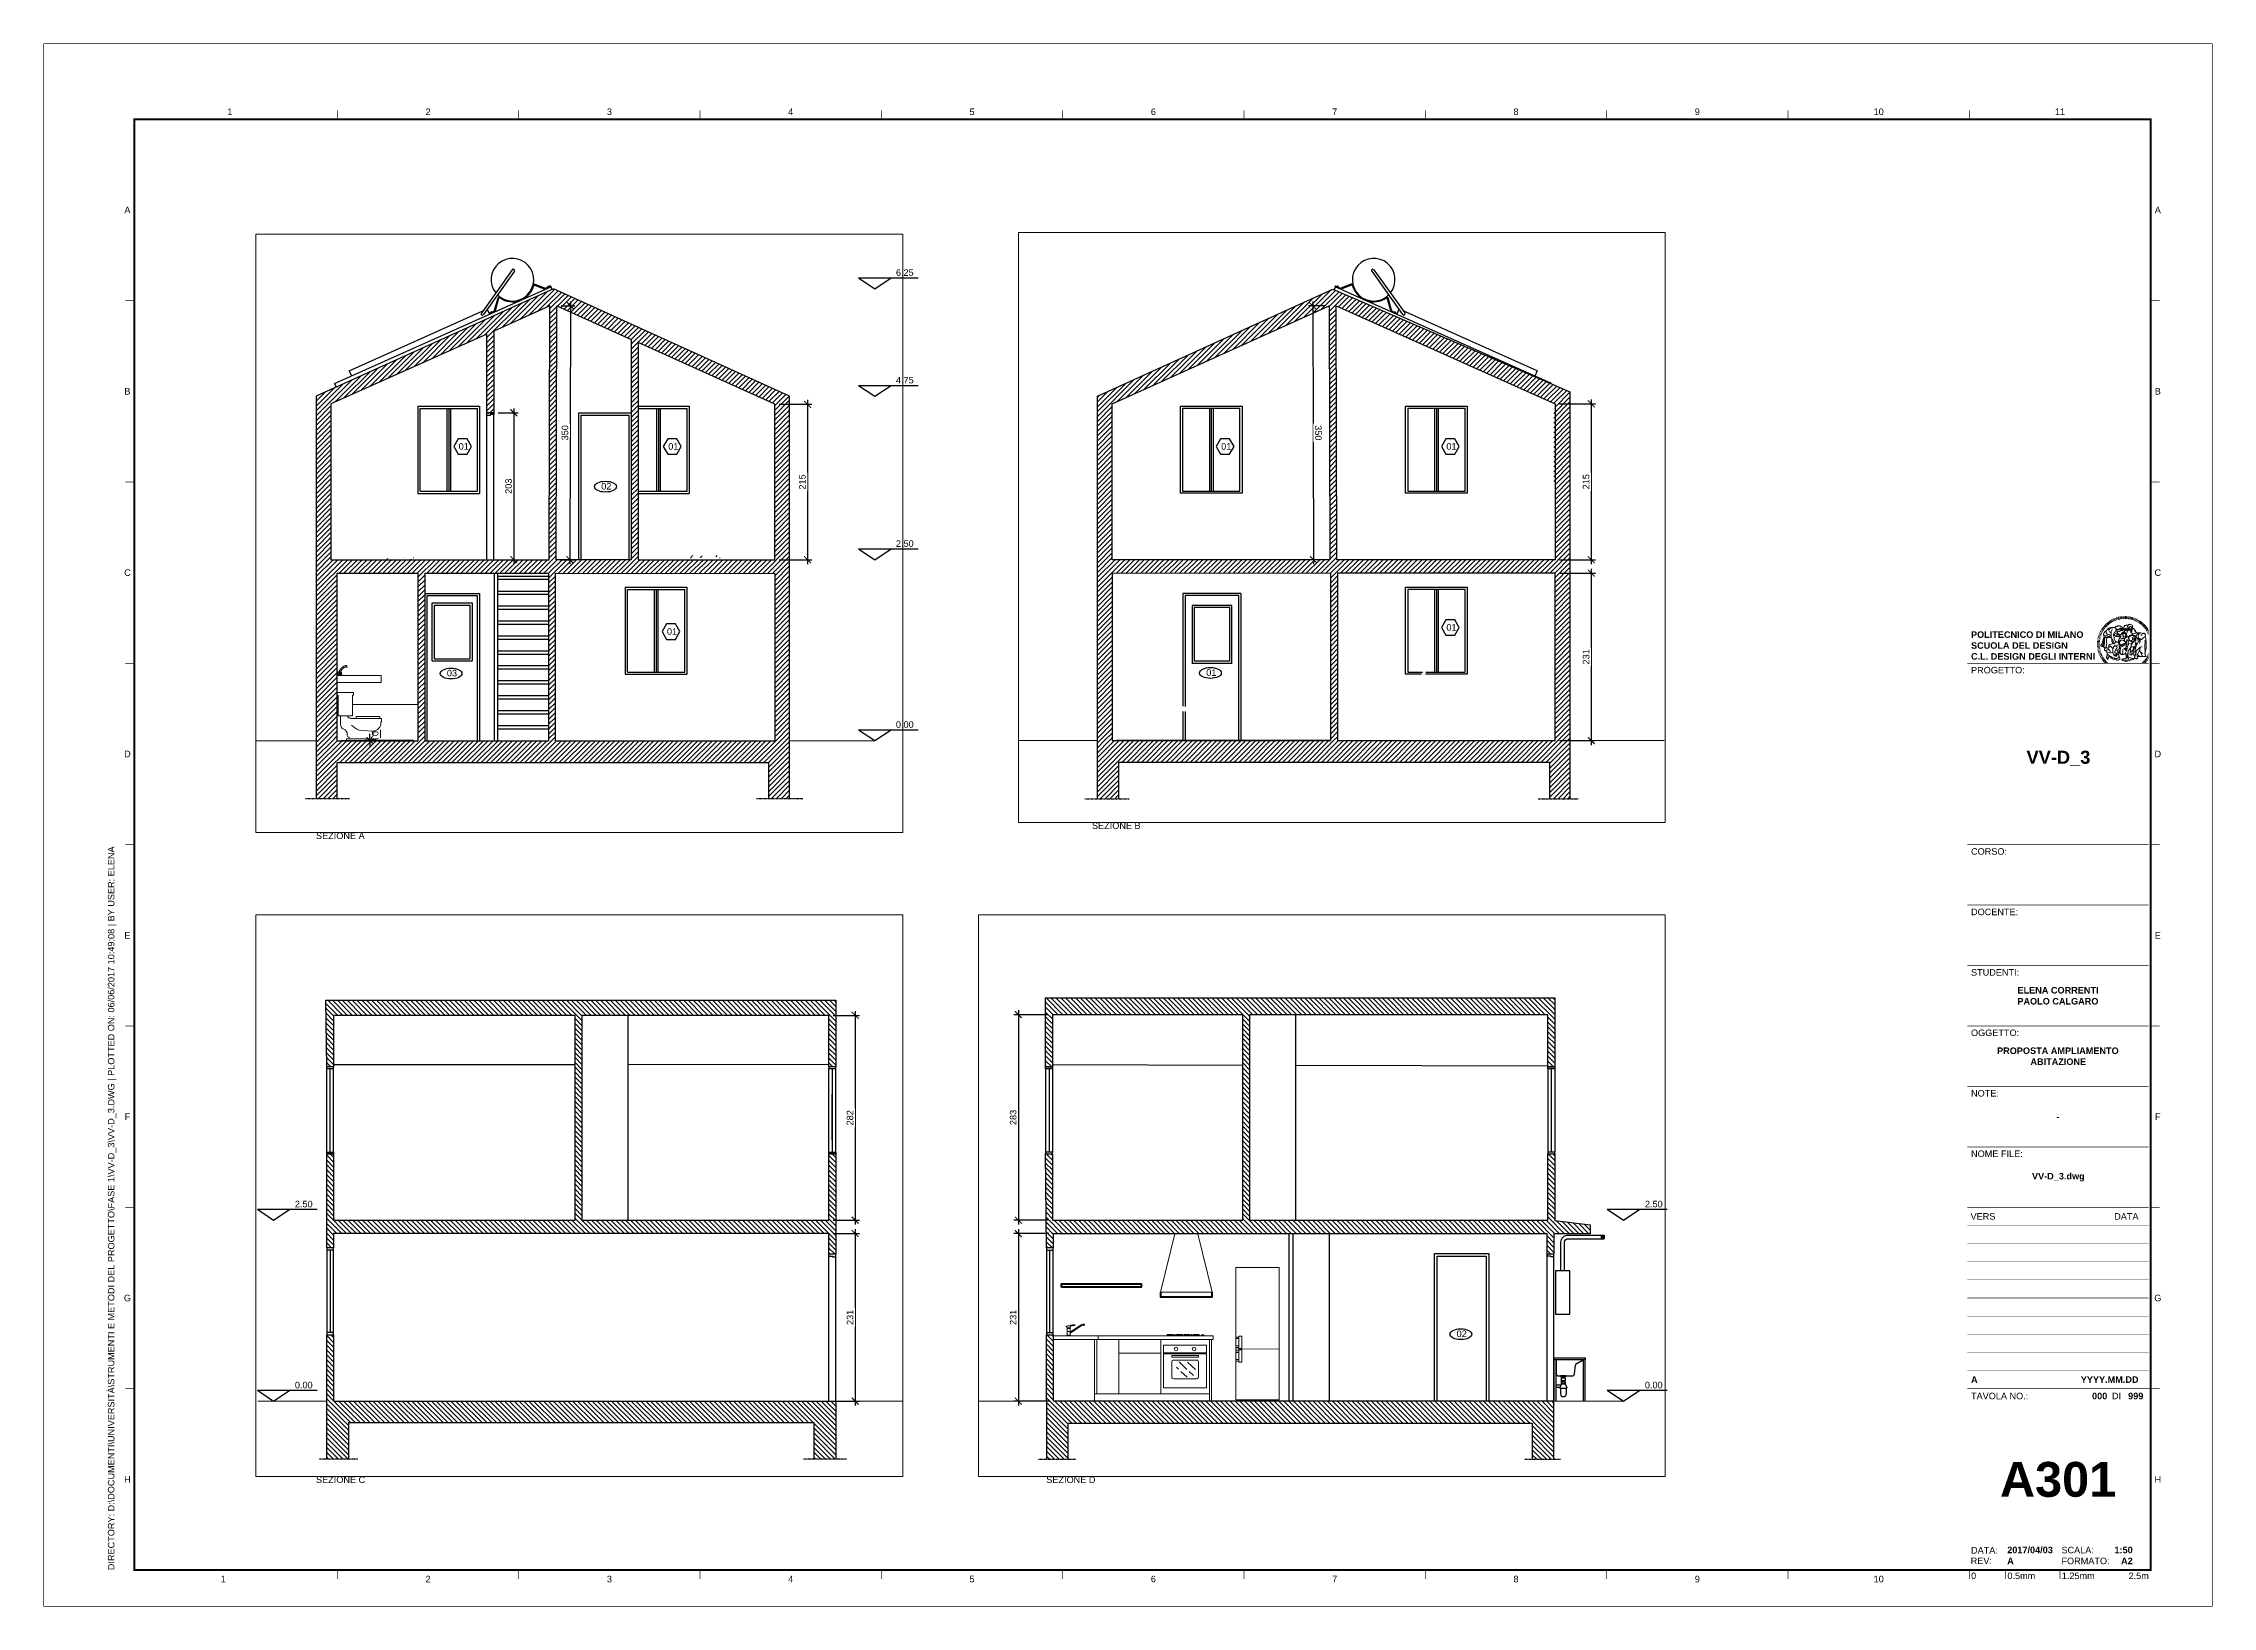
# Paper-space layout 'Layout1-A000' of a CAD drawing. Header units: metres. Extents: x -4 to 594, y -1 to 430.
# The model-space entities are those that its viewports show. They can reach past a viewport. Long polylines and large blocks are cut down to what shows.
import ezdxf
from ezdxf.enums import TextEntityAlignment as Align

# ---------------------------------------------------------------- set-up
doc = ezdxf.new("R2010")
doc.units = ezdxf.units.M
doc.header["$LTSCALE"] = 5
doc.header["$MEASUREMENT"] = 0
doc.set_wipeout_variables(frame=1)
doc.linetypes.add('HIDDEN', pattern=[0.375, 0.25, -0.125])
doc.linetypes.add('TRATTOPUNTO', pattern=[1, 0.5, -0.25, 0, -0.25])
doc.layers.get('DEFPOINTS').update_dxf_attribs({"color": 210})
doc.layers.add('_AUX', color=210, linetype='Continuous', lineweight=18, plot=False)
doc.layers.add('G-ANNO-NPLT', color=210, linetype='Continuous', lineweight=18, plot=False)
for name, color, linetype, lineweight in [('A-ANNO-DIMS', 3, 'Continuous', 18), ('A-ELEV-IDEN', 3, 'HIDDEN', 18), ('A-ELEV-MBE2', 4, 'Continuous', 25), ('A-FURN', 8, 'Continuous', 18), ('G-ANNO-LOGO', 3, 'Continuous', 18), ('G-ANNO-TEXT', 3, 'Continuous', 18), ('G-ANNO-TTLB', 3, 'Continuous', 18), ('linea_terra', 160, 'Continuous', 18)]:
    doc.layers.add(name, color=color, linetype=linetype, lineweight=lineweight)
for name, color, linetype in [('campitura', 253, 'Continuous'), ('muri dietro', 130, 'Continuous'), ('muro sezione', 10, 'Continuous'), ('porte_finestre', 80, 'Continuous'), ('quote', 7, 'Continuous'), ('riflessi vetro', 253, 'Continuous')]:
    doc.layers.add(name, color=color, linetype=linetype)
doc.styles.add('ARIAL', font='arial.ttf')
doc.styles.add('ARIAL-BOLD', font='')
doc.styles.add('E-ARIAL', font='arial.ttf')
doc.styles.get('ARIAL-BOLD').set_extended_font_data('Arial', bold=True)
doc.dimstyles.new('TICK_36', dxfattribs={"dimtxt": 1.8, "dimasz": 1.9, "dimexe": 1.2, "dimexo": 1.2, "dimgap": 0.5, "dimtad": 1, "dimdec": 0, "dimlfac": 100, "dimzin": 0, "dimdsep": 46, "dimtxsty": 'ARIAL', "dimblk": 'ARCHTICK', "dimcen": 1.8, "dimdle": 1.2, "dimclrd": 256, "dimclrt": 256, "dimadec": 0, "dimazin": 0, "dimtfac": 1, "dimtdec": 0, "dimtmove": 1, "dimatfit": 3, "dimldrblk": 'OPEN90', "dimfxl": 1, "dimtfill": 1, "dimtolj": 1, "dimtzin": 0, "dimarcsym": 0})
pattern_1 = [(225, (42.231833, 29.31999), (0.03358757, -0.03358757), [])]

psp = doc.layouts.new('Layout1-A000')

# ---------------------------------------------------------------- texts
at = {"layer": 'A-ANNO-DIMS', "char_height": 1.8, "attachment_point": 1, "style": 'ARIAL'}
for s, width, insert in [('01', 0.657, (110.23, 319.77)), ('01', 0.657, (168.03, 319.77)), ('01', 0.657, (320.49, 319.77)), ('01', 0.657, (382.59, 319.77)), ('02', 1.8, (149.55, 308.77)), ('01', 0.657, (382.59, 269.87)), ('01', 0.657, (167.67, 268.74)), ('03', 1.8, (106.98, 257.25)), ('01', 1.8, (316.38, 257.4)), ('02', 1.8, (385.42, 75.1))]:
    psp.add_mtext_dynamic_manual_height_columns(s, width=width, gutter_width=9, heights=[0], dxfattribs=dict(at, insert=insert))
at = {"layer": 'G-ANNO-TEXT', "char_height": 1.8, "attachment_point": 1, "style": 'ARIAL'}
for s, insert in [('SEZIONE A', (70.89, 212.4)), ('SEZIONE B', (284.87, 215.19)), ('SEZIONE C', (70.89, 34.85)), ('SEZIONE D', (272.27, 34.85))]:
    psp.add_mtext_dynamic_manual_height_columns(s, width=101.7695, gutter_width=9, heights=[0], dxfattribs=dict(at, insert=insert))
at = {"layer": 'quote', "char_height": 1.8, "attachment_point": 1, "style": 'ARIAL'}
for s, insert in [('6.25', (230.81, 367.69)), ('4.75', (230.81, 338.03)), ('2.50', (230.81, 292.97)), ('0.00', (230.81, 243.07)), ('2.50', (65.07, 110.86)), ('2.50', (437.34, 110.86)), ('0.00', (65.07, 60.96)), ('0.00', (437.34, 60.96))]:
    psp.add_mtext_dynamic_manual_height_columns(s, width=9.6294, gutter_width=2.5, heights=[0], dxfattribs=dict(at, insert=insert))

msp = doc.modelspace()

# ---------------------------------------------------------------- blocks, each defined once
blk = doc.blocks.new('A1_GRID_LAYOUT')
at = {"layer": 'G-ANNO-NPLT', "const_width": 0.18}
for points in [[(598, 430.83), (0, 430.83)], [(0, 0), (0, 430.83)], [(598, 0), (598, 430.83)], [(598, 0), (0, 0)]]:
    blk.add_lwpolyline(points, dxfattribs=at)
at = {"layer": 'G-ANNO-TTLB', "const_width": 0.5, "flags": 128}
blk.add_lwpolyline([(25, 410), (25, 10), (581, 10), (581, 410)], close=True, dxfattribs=at)
at = {"layer": 'G-ANNO-TTLB', "const_width": 0.18, "flags": 128}
for points in [[(81, 412.5), (81, 410)], [(131, 412.5), (131, 410)], [(181, 412.5), (181, 410)], [(231, 412.5), (231, 410)], [(281, 412.5), (281, 410)], [(331, 412.5), (331, 410)], [(381, 412.5), (381, 410)], [(431, 412.5), (431, 410)], [(481, 412.5), (481, 410)], [(531, 412.5), (531, 410)], [(25, 360), (22.5, 360)], [(583.5, 360), (581, 360)], [(25, 310), (22.5, 310)], [(583.5, 310), (581, 310)], [(25, 260), (22.5, 260)], [(583.5, 260), (581, 260)], [(25, 210), (22.5, 210)], [(583.5, 210), (581, 210)], [(25, 160), (22.5, 160)], [(583.5, 160), (581, 160)], [(25, 110), (22.5, 110)], [(583.5, 110), (581, 110)], [(583.5, 110), (581, 110)], [(25, 60), (22.5, 60)], [(583.5, 60), (581, 60)], [(583.5, 60), (581, 60)], [(81, 10), (81, 7.5)], [(131, 10), (131, 7.5)], [(181, 10), (181, 7.5)], [(231, 10), (231, 7.5)], [(281, 10), (281, 7.5)], [(331, 10), (331, 7.5)], [(381, 10), (381, 7.5)], [(431, 10), (431, 7.5)], [(481, 10), (481, 7.5)]]:
    blk.add_lwpolyline(points, dxfattribs=at)
at = {"layer": 'G-ANNO-TEXT', "style": 'ARIAL'}
for s, p in [('1', (51.35, 412.07)), ('2', (106, 412.07)), ('3', (156, 412.07)), ('4', (206, 412.07)), ('5', (256, 412.07)), ('6', (306, 412.07)), ('7', (356, 412.07)), ('8', (406, 412.07)), ('9', (456, 412.07)), ('10', (506, 412.07)), ('11', (556, 412.07)), ('A', (23.09, 385)), ('A', (582.98, 385)), ('B', (23.09, 335)), ('B', (582.98, 335)), ('C', (23.09, 285)), ('C', (582.98, 285)), ('D', (23.09, 235)), ('D', (582.98, 235)), ('E', (23.09, 185)), ('E', (582.98, 185)), ('F', (23.09, 135)), ('F', (582.98, 135)), ('G', (23.09, 85)), ('G', (582.98, 85)), ('H', (23.09, 35)), ('H', (582.98, 35)), ('1', (49.49, 7.51)), ('2', (106, 7.51)), ('3', (156, 7.51)), ('4', (206, 7.51)), ('5', (256, 7.51)), ('6', (306, 7.51)), ('7', (356, 7.51)), ('8', (406, 7.51)), ('9', (456, 7.51)), ('10', (506, 7.51))]:
    blk.add_text(s, height=1.8, dxfattribs=at).set_placement(p, align=Align.MIDDLE_CENTER)
at = {"layer": 'G-ANNO-TEXT', "insert": (17.7, 9.95), "char_height": 1.8, "attachment_point": 1, "rotation": 90, "style": 'ARIAL'}
blk.add_mtext_dynamic_manual_height_columns('DIRECTORY: D:\\\\DOCUMENTI\\\\UNIVERSITÀ\\\\STRUMENTI E METODI DEL PROGETTO\\\\FASE 1\\\\VV-D_3\\\\VV-D_3.DWG | PLOTTED ON: 06/06/2017 10:49:08 | BY USER: ELENA', width=412.209, gutter_width=9, heights=[0], dxfattribs=at)
blk = doc.blocks.new('logoPolimi')
for p, q in [((-1.41, 1.91), (-1.28, 1.74)), ((-1.32, 1.97), (-1.2, 1.8)), ((-1.22, 2.03), (-1.11, 1.85)), ((-1.13, 2.09), (-1.03, 1.9)), ((-1.03, 2.14), (-0.94, 1.95)), ((-0.93, 2.18), (-0.84, 1.99)), ((-0.83, 2.22), (-0.75, 2.03)), ((-0.72, 2.26), (-0.66, 2.06)), ((-0.61, 2.29), (-0.56, 2.09)), ((-0.51, 2.32), (-0.46, 2.11)), ((-0.4, 2.34), (-0.36, 2.13)), ((-0.29, 2.35), (-0.26, 2.14)), ((-0.18, 2.36), (-0.16, 2.15)), ((-0.07, 2.37), (-0.06, 2.16)), ((0.04, 2.37), (0.04, 2.16)), ((0.15, 2.36), (0.14, 2.16)), ((0.26, 2.36), (0.24, 2.15)), ((0.37, 2.34), (0.34, 2.13)), ((0.48, 2.32), (0.44, 2.12)), ((0.59, 2.3), (0.54, 2.09)), ((0.69, 2.27), (0.63, 2.07)), ((0.8, 2.23), (0.73, 2.03)), ((0.9, 2.19), (0.82, 2)), ((1, 2.15), (0.91, 1.96)), ((1.1, 2.1), (1, 1.91)), ((1.2, 2.04), (1.09, 1.86)), ((1.29, 1.99), (1.18, 1.81)), ((1.38, 1.92), (1.26, 1.75)), ((1.47, 1.86), (1.34, 1.69)), ((-2.37, 0.12), (-2.16, 0.11)), ((-2.37, 0.01), (-2.16, 0.01)), ((-2.36, 0.23), (-2.15, 0.21)), ((-2.35, 0.34), (-2.14, 0.31)), ((-2.33, 0.45), (-2.12, 0.41)), ((-2.3, 0.55), (-2.1, 0.51)), ((-2.28, 0.66), (-2.07, 0.6)), ((-2.24, 0.77), (-2.04, 0.7)), ((-2.2, 0.87), (-2.01, 0.79)), ((-2.16, 0.97), (-1.97, 0.89)), ((-2.11, 1.07), (-1.93, 0.98)), ((-2.06, 1.17), (-1.88, 1.07)), ((-2.01, 1.26), (-1.83, 1.15)), ((-1.94, 1.36), (-1.77, 1.24)), ((-1.88, 1.45), (-1.71, 1.32)), ((-1.84, 0.03), (-1.82, 0.35)), ((-1.81, 1.53), (-1.65, 1.4)), ((-1.74, 1.61), (-1.58, 1.47)), ((-1.73, 0.59), (-1.73, 0.59)), ((-1.73, 0.59), (-1.73, 0.59)), ((-1.66, 1.69), (-1.51, 1.54)), ((-1.65, 0.57), (-1.65, 0.57)), ((-1.59, 1.12), (-1.59, 1.12)), ((-1.58, 1.77), (-1.44, 1.61)), ((-1.51, 0.55), (-1.51, 0.55)), ((-1.51, 0.55), (-1.51, 0.55)), ((-1.49, 1.84), (-1.36, 1.68)), ((-1.31, 0.79), (-1.21, 0.75)), ((-1.21, 0.75), (-1.31, 0.79)), ((-1.21, 0.75), (-1.31, 0.79)), ((-1.21, 0.75), (-1.21, 0.75)), ((-1.21, 0.75), (-1.21, 0.75)), ((-1.19, 0.76), (-1.19, 0.76)), ((-1.19, 0.76), (-1.19, 0.76)), ((-1.17, 0.99), (-1.18, 0.99)), ((-1.18, 0.99), (-1.17, 0.99)), ((-1.16, 0.57), (-1.16, 0.57)), ((-1.16, 0.57), (-1.16, 0.57)), ((-1.1, 0.01), (-0.99, 0.06)), ((-0.99, 0.06), (-1.1, 0.01)), ((-0.99, 0.06), (-1.1, 0.01)), ((-0.99, 0.06), (-0.99, 0.06)), ((-0.99, 0.06), (-0.99, 0.06)), ((-0.97, 0.79), (-0.98, 0.79)), ((-0.89, 0.84), (-0.97, 0.79)), ((-0.97, 0.79), (-0.89, 0.84)), ((-0.96, 1.41), (-0.96, 1.41)), ((-0.96, 1.41), (-0.96, 1.41)), ((-0.89, 0.84), (-0.82, 0.87)), ((-0.82, 0.87), (-0.89, 0.84)), ((-0.89, 0.84), (-0.82, 0.87)), ((-0.88, 0.83), (-0.89, 0.84)), ((-0.85, 1.39), (-0.85, 1.39)), ((-0.85, 1.39), (-0.85, 1.39)), ((-0.84, 0.14), (-0.84, 0.14)), ((-0.77, 1.08), (-0.78, 1.08)), ((-0.78, 1.08), (-0.77, 1.08)), ((-0.61, 1.12), (-0.77, 1.08)), ((-0.77, 1.08), (-0.61, 1.12)), ((-0.77, 1.08), (-0.61, 1.12)), ((-0.75, 1.3), (-0.76, 1.29)), ((-0.76, 1.29), (-0.75, 1.3)), ((-0.65, 0.99), (-0.7, 0.96)), ((-0.69, 0.18), (-0.68, 0.18)), ((-0.66, 0.93), (-0.66, 0.93)), ((-0.66, 0.93), (-0.64, 0.93)), ((-0.66, 0.93), (-0.66, 0.93)), ((-0.66, 0.93), (-0.66, 0.93)), ((-0.63, 1.01), (-0.63, 1.01)), ((-0.63, 1.01), (-0.62, 1.01)), ((-0.63, 0.66), (-0.63, 0.66)), ((-0.6, 1.12), (-0.61, 1.12)), ((-0.61, 1.12), (-0.6, 1.12)), ((-0.61, 1.12), (-0.6, 1.12)), ((-0.61, 0.86), (-0.57, 0.85)), ((-0.57, 0.85), (-0.61, 0.86)), ((-0.61, 0.86), (-0.57, 0.85)), ((-0.53, 1.08), (-0.6, 1.12)), ((-0.6, 1.12), (-0.6, 1.11)), ((-0.6, 1.12), (-0.53, 1.08)), ((-0.57, 0.8), (-0.59, 0.8)), ((-0.57, 0.85), (-0.53, 0.84)), ((-0.57, 0.85), (-0.57, 0.85)), ((-0.57, 0.85), (-0.57, 0.85)), ((-0.57, 0.85), (-0.53, 0.84)), ((-0.56, 0.29), (-0.49, 0.48)), ((-0.56, 0.14), (-0.56, 0.29)), ((-0.5, 0.11), (-0.56, 0.14)), ((-0.53, 0.84), (-0.51, 0.84)), ((-0.53, 0.84), (-0.51, 0.84)), ((-0.53, 0.84), (-0.53, 0.84)), ((-0.51, 0.11), (-0.51, 0.11)), ((-0.51, 0.11), (-0.51, 0.11)), ((-0.34, 0.33), (-0.5, 0.11)), ((-0.49, 0.48), (-0.41, 0.55)), ((-0.42, 0.8), (-0.47, 0.79)), ((-0.42, 0.8), (-0.47, 0.79)), ((-0.47, 0.79), (-0.45, 0.76)), ((-0.47, 0.79), (-0.45, 0.76)), ((-0.45, 1.14), (-0.42, 1.11)), ((-0.42, 1.26), (-0.36, 1.22)), ((-0.41, 0.55), (-0.34, 0.49)), ((-0.4, 1.37), (-0.38, 1.38)), ((-0.39, 1.37), (-0.4, 1.37)), ((-0.35, 1.33), (-0.4, 1.37)), ((-0.39, 1.24), (-0.4, 1.23)), ((-0.38, 1.14), (-0.38, 1.14)), ((-0.34, 0.49), (-0.09, 0.48)), ((-0.16, 0.32), (-0.34, 0.33)), ((-0.14, 0.32), (-0.31, 0.34)), ((-0.28, 1.3), (-0.29, 1.3)), ((-0.28, 1.3), (-0.28, 1.3)), ((-0.16, 1.24), (-0.16, 1.25)), ((-0.16, 1.25), (-0.16, 1.25)), ((-0.16, 0.49), (-0.14, 0.64)), ((-0.06, 0.27), (-0.16, 0.32)), ((-0.1, 0.88), (-0.09, 0.87)), ((-0.08, 1.37), (-0.08, 1.38)), ((-0.08, 1.23), (-0.05, 1.21)), ((-0.05, 1.21), (-0.08, 1.23)), ((-0.08, 1.23), (-0.05, 1.21)), ((-0.03, 0.26), (-0.06, 0.27)), ((-0.05, 1.21), (-0.04, 1.21)), ((-0.04, 1.21), (-0.05, 1.21)), ((-0.04, 1.21), (-0.04, 1.21)), ((-0.04, 1.21), (-0.04, 1.21)), ((-0.04, 0.48), (-0.03, 0.26)), ((0.03, 1.15), (0.03, 1.15)), ((0.03, 0.66), (0.03, 0.67)), ((0.07, 0.58), (0.07, 0.57)), ((0.1, 1.18), (0.1, 1.18)), ((0.1, 0.84), (0.1, 0.84)), ((0.13, 1.32), (0.17, 1.19)), ((0.14, 0.71), (0.34, 0.65)), ((0.31, 0.56), (0.17, 0.63)), ((0.27, 1.61), (0.27, 1.61)), ((0.27, 1.61), (0.27, 1.61)), ((0.27, 1.61), (0.27, 1.61)), ((0.29, 1.29), (0.29, 1.29)), ((0.29, 1.29), (0.29, 1.29)), ((0.29, 1.29), (0.29, 1.29)), ((0.29, 1.29), (0.29, 1.29)), ((0.33, 0.49), (0.34, 0.49)), ((0.33, 0.03), (0.35, 0.03)), ((0.33, 0.03), (0.35, 0.03)), ((0.34, 0.65), (0.34, 0.64)), ((0.35, 0.03), (0.57, 0.06)), ((0.35, 0.03), (0.57, 0.06)), ((0.35, 0.03), (0.35, 0.03)), ((0.35, 0.03), (0.35, 0.03)), ((0.38, 1.36), (0.37, 1.35)), ((0.38, 0.34), (0.37, 0.34)), ((0.38, 0.34), (0.38, 0.34)), ((0.43, 0.67), (0.39, 0.64)), ((0.49, 1.05), (0.51, 1.13)), ((0.51, 1.13), (0.49, 1.05)), ((0.49, 1.05), (0.51, 1.13)), ((0.51, 1.31), (0.5, 1.29)), ((0.51, 1.13), (0.52, 1.23)), ((0.52, 1.23), (0.51, 1.23)), ((0.51, 1.23), (0.52, 1.23)), ((0.52, 1.23), (0.51, 1.13)), ((0.51, 1.13), (0.52, 1.23)), ((0.52, 1.24), (0.6, 1.37)), ((0.52, 1.23), (0.6, 1.36)), ((0.6, 1.36), (0.52, 1.23)), ((0.52, 1.23), (0.52, 1.23)), ((0.52, 1.23), (0.52, 1.24)), ((0.52, 1.23), (0.52, 1.23)), ((0.55, 1.07), (0.53, 1.06)), ((0.53, 1.04), (0.53, 1.06)), ((0.53, 1.05), (0.53, 1.04)), ((0.54, 0.3), (0.63, 0.32)), ((0.54, -0.08), (0.61, 0.06)), ((0.61, 0.06), (0.54, -0.08)), ((0.54, -0.08), (0.61, 0.06)), ((0.56, 0.19), (0.59, 0.21)), ((0.57, 1.07), (0.57, 1.07)), ((0.57, 1.07), (0.57, 1.07)), ((0.57, 1.07), (0.57, 1.07)), ((0.57, 1.07), (0.57, 1.07)), ((0.57, 1.07), (0.57, 1.07)), ((0.57, 1.07), (0.57, 1.07)), ((0.57, 1.07), (0.57, 1.07)), ((0.58, 0.3), (0.59, 0.29)), ((0.59, 0.78), (0.59, 0.79)), ((0.59, 0.79), (0.59, 0.79)), ((0.59, 0.79), (0.59, 0.79)), ((0.59, 0.79), (0.59, 0.78)), ((0.61, 0.06), (0.6, 0.07)), ((0.6, 0.07), (0.61, 0.06)), ((0.61, 0.06), (0.61, 0.07)), ((0.62, 0.21), (0.65, 0.22)), ((0.64, 1.37), (0.65, 1.37)), ((0.69, 0.86), (0.68, 0.86)), ((0.68, 0.86), (0.69, 0.86)), ((0.68, 0.76), (0.68, 0.76)), ((0.76, 0.26), (0.76, 0.26)), ((0.82, 0.35), (0.84, 0.36)), ((0.82, 0.35), (0.82, 0.35)), ((0.84, 0.36), (0.84, 0.37)), ((0.85, 0.34), (1.05, 0.35)), ((0.93, 1.05), (0.93, 1.05)), ((0.93, 1.05), (0.93, 1.05)), ((0.93, 1.05), (0.93, 1.04)), ((0.93, 1.05), (0.93, 1.05)), ((0.97, 0.66), (0.96, 0.66)), ((1.01, 0.97), (0.98, 0.96)), ((1.17, 0.96), (1.17, 0.95)), ((1.17, 0.95), (1.17, 0.95)), ((1.34, 0.37), (1.26, 0.04)), ((1.27, 0.37), (1.27, 0.38)), ((1.28, 0.95), (1.28, 0.95)), ((1.37, 0.73), (1.46, 0.81)), ((1.41, 0.4), (1.41, 0.41)), ((1.56, 1.79), (1.42, 1.63)), ((1.64, 1.71), (1.49, 1.56)), ((1.49, 0.9), (1.57, 0.92)), ((1.72, 1.63), (1.56, 1.49)), ((1.67, 0.6), (1.57, 0.53)), ((1.79, 1.55), (1.63, 1.41)), ((1.86, 1.47), (1.7, 1.34)), ((1.93, 1.38), (1.76, 1.26)), ((1.99, 1.29), (1.81, 1.17)), ((2.05, 1.19), (1.87, 1.09)), ((2.1, 1.1), (1.92, 1)), ((2.15, 1), (1.96, 0.91)), ((2.19, 0.9), (2, 0.82)), ((2.23, 0.79), (2.04, 0.72)), ((2.27, 0.69), (2.07, 0.63)), ((2.3, 0.58), (2.09, 0.53)), ((2.32, 0.47), (2.12, 0.43)), ((2.34, 0.37), (2.13, 0.33)), ((2.36, 0.26), (2.15, 0.23)), ((2.37, 0.15), (2.16, 0.13)), ((2.37, 0.04), (2.16, 0.03)), ((-2.37, -0.1), (-2.16, -0.09)), ((-2.36, -0.21), (-2.15, -0.19)), ((-2.35, -0.32), (-2.14, -0.29)), ((-2.33, -0.43), (-2.12, -0.39)), ((-2.31, -0.54), (-2.1, -0.49)), ((-2.28, -0.65), (-2.08, -0.59)), ((-2.25, -0.75), (-2.05, -0.69)), ((-2.21, -0.86), (-2.02, -0.78)), ((-2.17, -0.96), (-1.98, -0.87)), ((-2.12, -1.06), (-1.93, -0.96)), ((-2.07, -1.16), (-1.89, -1.05)), ((-2.04, -0.15), (-1.97, -0.2)), ((-2.01, -1.25), (-1.84, -1.14)), ((-1.95, -1.34), (-1.78, -1.22)), ((-1.89, -1.43), (-1.72, -1.31)), ((-1.82, -1.52), (-1.66, -1.38)), ((-1.75, -1.6), (-1.59, -1.46)), ((-1.67, -1.68), (-1.52, -1.53)), ((-1.58, -0.12), (-1.6, -0.18)), ((-1.6, -0.18), (-1.58, -0.28)), ((-1.57, -0.54), (-1.59, -0.54)), ((-1.59, -0.54), (-1.59, -0.54)), ((-1.59, -1.76), (-1.45, -1.6)), ((-1.56, -0.32), (-1.56, -0.31)), ((-1.56, -0.31), (-1.56, -0.31)), ((-1.53, -0.65), (-1.53, -0.65)), ((-1.53, -0.65), (-1.53, -0.65)), ((-1.51, -1.83), (-1.37, -1.67)), ((-1.48, -0.86), (-1.48, -0.85)), ((-1.42, -0.37), (-1.42, -0.37)), ((-1.42, -1.9), (-1.29, -1.73)), ((-1.38, -0.46), (-1.38, -0.46)), ((-1.33, -1.96), (-1.21, -1.79)), ((-1.31, -0.24), (-1.31, -0.23)), ((-1.31, -0.23), (-1.31, -0.24)), ((-1.24, -2.02), (-1.13, -1.84)), ((-1.23, -0.19), (-1.23, -0.19)), ((-1.23, -0.19), (-1.23, -0.19)), ((-1.23, -0.19), (-1.23, -0.19)), ((-1.23, -0.19), (-1.23, -0.19)), ((-1.01, -0.39), (-1.02, -0.39)), ((-1.02, -0.39), (-1.01, -0.39)), ((-1.02, -0.7), (-1.02, -0.7)), ((-1.02, -0.7), (-1.02, -0.7)), ((-1.02, -0.7), (-1.02, -0.7)), ((-0.79, -0.51), (-0.83, -0.58)), ((-0.83, -0.58), (-0.79, -0.51)), ((-0.83, -0.58), (-0.79, -0.51)), ((-0.78, -1.05), (-0.83, -0.94)), ((-0.83, -0.94), (-0.78, -1.05)), ((-0.83, -0.94), (-0.83, -0.94)), ((-0.83, -0.94), (-0.78, -1.05)), ((-0.82, -1.23), (-0.82, -1.23)), ((-0.82, -1.23), (-0.77, -1.23)), ((-0.77, -1.23), (-0.82, -1.23)), ((-0.82, -1.23), (-0.82, -1.23)), ((-0.77, -1.23), (-0.82, -1.23)), ((-0.75, -0.96), (-0.8, -0.89)), ((-0.8, -0.89), (-0.79, -0.92)), ((-0.79, -0.92), (-0.8, -0.89)), ((-0.8, -0.89), (-0.75, -0.96)), ((-0.79, -0.92), (-0.8, -0.89)), ((-0.8, -0.89), (-0.8, -0.89)), ((-0.8, -0.89), (-0.75, -0.96)), ((-0.79, -0.92), (-0.78, -0.95)), ((-0.78, -0.95), (-0.79, -0.92)), ((-0.78, -0.95), (-0.79, -0.92)), ((-0.77, -0.49), (-0.78, -0.48)), ((-0.78, -0.48), (-0.77, -0.49)), ((-0.78, -0.95), (-0.76, -1)), ((-0.76, -1), (-0.78, -0.95)), ((-0.76, -1), (-0.78, -0.95)), ((-0.71, -0.89), (-0.75, -0.87)), ((-0.75, -0.87), (-0.71, -0.89)), ((-0.75, -0.87), (-0.71, -0.89)), ((-0.72, -1.01), (-0.75, -0.96)), ((-0.75, -0.96), (-0.72, -1.01)), ((-0.75, -0.96), (-0.72, -1.01)), ((-0.64, -0.93), (-0.71, -0.89)), ((-0.71, -0.89), (-0.64, -0.93)), ((-0.71, -0.89), (-0.64, -0.93)), ((-0.66, -0.53), (-0.66, -0.53)), ((-0.66, -0.53), (-0.66, -0.53)), ((-0.66, -0.53), (-0.66, -0.53)), ((-0.39, -0.81), (-0.51, -0.69)), ((-0.51, -1.04), (-0.5, -1.04)), ((-0.48, -0.42), (-0.48, -0.42)), ((-0.48, -0.42), (-0.48, -0.42)), ((-0.48, -0.42), (-0.48, -0.42)), ((-0.41, -0.51), (-0.41, -0.51)), ((-0.38, -0.05), (-0.39, -0.12)), ((-0.39, -0.12), (-0.37, -0.1)), ((-0.35, -0.14), (-0.37, -0.08)), ((-0.37, -0.09), (-0.37, -0.09)), ((-0.33, -0.12), (-0.35, -0.14)), ((-0.32, -0.14), (-0.35, -0.14)), ((-0.35, -0.18), (-0.34, -0.22)), ((-0.34, -0.08), (-0.29, -0.16)), ((-0.34, -0.22), (-0.34, -0.22)), ((-0.27, -0.17), (-0.32, -0.14)), ((-0.25, -0.91), (-0.26, -0.9)), ((-0.26, -1.29), (0.1, -1.2)), ((0.1, -1.2), (-0.26, -1.29)), ((0.08, -1.4), (-0.26, -1.29)), ((-0.26, -1.29), (0.08, -1.4)), ((-0.26, -1.38), (-0.26, -1.29)), ((-0.26, -1.29), (-0.26, -1.29)), ((-0.26, -1.29), (-0.26, -1.38)), ((-0.26, -1.29), (0.08, -1.4)), ((-0.26, -1.29), (-0.26, -1.29)), ((0.08, -1.49), (-0.26, -1.38)), ((-0.26, -1.38), (0.09, -1.49)), ((-0.14, -0.15), (-0.16, -0.13)), ((-0.11, -0.04), (-0.12, -0.05)), ((-0.04, -0.41), (-0.01, -0.44)), ((-0.01, -0.44), (-0.04, -0.41)), ((-0.04, -0.41), (-0.01, -0.44)), ((0.07, -0.84), (0.07, -0.84)), ((0.07, -0.84), (0.07, -0.84)), ((0.1, -1.2), (0.08, -1.32)), ((0.08, -1.32), (0.13, -1.2)), ((0.08, -1.4), (0.72, -1.22)), ((0.72, -1.22), (0.08, -1.4)), ((0.08, -1.4), (0.72, -1.22)), ((0.72, -1.31), (0.08, -1.49)), ((0.08, -1.44), (0.08, -1.4)), ((0.08, -1.4), (0.08, -1.44)), ((0.08, -1.4), (0.08, -1.49)), ((0.08, -1.49), (0.08, -1.44)), ((0.08, -1.44), (0.08, -1.44)), ((0.08, -1.44), (0.08, -1.45)), ((0.08, -1.45), (0.08, -1.46)), ((0.08, -1.46), (0.08, -1.49)), ((0.1, -1.01), (0.09, -0.86)), ((0.1, -1.01), (0.09, -0.86)), ((0.09, -1.49), (0.72, -1.31)), ((0.1, -1.2), (0.12, -1.04)), ((0.12, -1.04), (0.1, -1.2)), ((0.13, -1.2), (0.1, -1.2)), ((0.1, -1.2), (0.13, -1.2)), ((0.13, -1.2), (0.1, -1.2)), ((0.1, -1.2), (0.1, -1.2)), ((0.11, -0.44), (0.11, -0.44)), ((0.11, -0.44), (0.11, -0.44)), ((0.12, -0.21), (0.12, -0.21)), ((0.12, -0.21), (0.12, -0.21)), ((0.12, -0.21), (0.12, -0.21)), ((0.12, -0.21), (0.12, -0.21)), ((0.12, -0.21), (0.12, -0.21)), ((0.12, -0.21), (0.12, -0.21)), ((0.12, -0.21), (0.12, -0.21)), ((0.12, -0.21), (0.12, -0.21)), ((0.12, -0.21), (0.12, -0.21)), ((0.12, -0.21), (0.12, -0.21)), ((0.12, -0.21), (0.12, -0.21)), ((0.12, -0.21), (0.12, -0.21)), ((0.12, -0.21), (0.12, -0.21)), ((0.12, -0.56), (0.14, -0.53)), ((0.14, -0.53), (0.12, -0.56)), ((0.12, -0.56), (0.14, -0.53)), ((0.12, -1.04), (0.12, -1.04)), ((0.12, -1.04), (0.12, -1.04)), ((0.12, -1.04), (0.12, -1.04)), ((0.21, -0.99), (0.13, -1.2)), ((0.13, -1.2), (0.21, -0.99)), ((0.36, -1.14), (0.13, -1.2)), ((0.13, -1.2), (0.26, -1.17)), ((0.14, -0.53), (0.16, -0.49)), ((0.16, -0.49), (0.14, -0.53)), ((0.14, -0.53), (0.16, -0.49)), ((0.16, -0.49), (0.16, -0.49)), ((0.16, -0.49), (0.16, -0.49)), ((0.28, -1.19), (0.21, -0.99)), ((0.21, -0.99), (0.31, -1.27)), ((0.24, -0.17), (0.24, -0.16)), ((0.24, -0.16), (0.24, -0.17)), ((0.25, -0.84), (0.25, -0.88)), ((0.25, -0.88), (0.25, -0.84)), ((0.25, -0.88), (0.25, -0.84)), ((0.25, -0.88), (0.29, -1.17)), ((0.26, -0.88), (0.25, -0.88)), ((0.31, -1.27), (0.25, -0.88)), ((0.26, -1.17), (0.28, -1.16)), ((0.28, -1.16), (0.36, -1.14)), ((0.29, -1.17), (0.28, -1.19)), ((0.36, -1.14), (0.72, -1.22)), ((0.72, -1.22), (0.36, -1.14)), ((0.49, -0.31), (0.49, -0.31)), ((0.49, -0.31), (0.49, -0.31)), ((0.5, -0.27), (0.5, -0.27)), ((0.51, -0.27), (0.51, -0.27)), ((0.72, -0.81), (0.75, -0.89)), ((0.72, -1.22), (0.72, -1.31)), ((0.72, -1.31), (0.72, -1.22)), ((0.74, -0.23), (0.74, -0.23)), ((0.74, -0.23), (0.75, -0.24)), ((0.75, -0.23), (0.75, -0.23)), ((0.86, -0.25), (0.82, -0.34)), ((0.87, -0.22), (0.86, -0.23)), ((0.87, -0.22), (0.86, -0.25)), ((0.96, -0.58), (0.96, -0.57)), ((1.05, -1.05), (1.04, -1.05)), ((1.28, -2), (1.17, -1.82)), ((1.37, -1.93), (1.25, -1.76)), ((1.31, -0.27), (1.3, -0.26)), ((1.3, -0.26), (1.3, -0.26)), ((1.3, -0.26), (1.3, -0.26)), ((1.3, -0.26), (1.31, -0.27)), ((1.3, -0.26), (1.3, -0.26)), ((1.46, -1.87), (1.33, -1.7)), ((1.54, -1.8), (1.41, -1.64)), ((1.63, -1.72), (1.48, -1.57)), ((1.71, -1.65), (1.55, -1.5)), ((1.78, -1.57), (1.62, -1.43)), ((1.85, -1.48), (1.69, -1.35)), ((1.92, -1.39), (1.75, -1.27)), ((1.98, -1.3), (1.81, -1.19)), ((2.04, -1.21), (1.86, -1.1)), ((2.09, -1.11), (1.91, -1.01)), ((2.14, -1.01), (1.95, -0.92)), ((2.19, -0.91), (1.99, -0.83)), ((2.23, -0.81), (2.03, -0.74)), ((2.26, -0.7), (2.06, -0.64)), ((2.29, -0.6), (2.09, -0.55)), ((2.32, -0.49), (2.11, -0.45)), ((2.34, -0.38), (2.13, -0.35)), ((2.35, -0.27), (2.15, -0.25)), ((2.37, -0.08), (2.16, -0.07)), ((2.36, -0.16), (2.16, -0.15)), ((-1.14, -2.08), (-1.04, -1.89)), ((-1.04, -2.13), (-0.95, -1.94)), ((-0.94, -2.18), (-0.86, -1.98)), ((-0.84, -2.22), (-0.77, -2.02)), ((-0.74, -2.25), (-0.67, -2.05)), ((-0.63, -2.29), (-0.57, -2.08)), ((-0.52, -2.31), (-0.48, -2.11)), ((-0.42, -2.33), (-0.38, -2.13)), ((-0.31, -2.35), (-0.28, -2.14)), ((-0.2, -2.36), (-0.18, -2.15)), ((-0.09, -2.37), (-0.08, -2.16)), ((0.03, -2.37), (0.02, -2.16)), ((0.14, -2.37), (0.12, -2.16)), ((0.25, -2.36), (0.22, -2.15)), ((0.35, -2.34), (0.32, -2.14)), ((0.46, -2.32), (0.42, -2.12)), ((0.57, -2.3), (0.52, -2.1)), ((0.68, -2.27), (0.62, -2.07)), ((0.78, -2.24), (0.71, -2.04)), ((0.89, -2.2), (0.81, -2)), ((0.99, -2.15), (0.9, -1.96)), ((1.09, -2.11), (0.99, -1.92)), ((1.19, -2.05), (1.08, -1.87))]:
    blk.add_line(p, q)
for points in [[(-1.9, 0.12), (-1.94, 0.02), (-2.05, -0.09), (-2.05, -0.09)], [(-1.86, 0.38), (-1.86, 0.38), (-1.87, 0.19), (-1.9, 0.12)], [(-1.76, 0.6), (-1.76, 0.6), (-1.84, 0.57), (-1.86, 0.38)], [(-1.86, -0.04), (-1.84, 0.02), (-1.84, 0.03), (-1.84, 0.03)], [(-1.82, 0.78), (-1.83, 0.8), (-1.85, 0.86), (-1.83, 0.88)], [(-1.82, 0.78), (-1.83, 0.8), (-1.85, 0.86), (-1.83, 0.88)], [(-1.83, 0.88), (-1.81, 0.9), (-1.76, 0.96), (-1.76, 0.96)], [(-1.83, 0.88), (-1.81, 0.9), (-1.76, 0.96), (-1.76, 0.96)], [(-1.76, 0.6), (-1.83, 0.7), (-1.78, 0.74), (-1.78, 0.74)], [(-1.78, 0.74), (-1.79, 0.74), (-1.83, 0.7), (-1.76, 0.6)], [(-1.78, 0.74), (-1.8, 0.76), (-1.81, 0.78), (-1.82, 0.78)], [(-1.78, 0.74), (-1.8, 0.76), (-1.81, 0.78), (-1.82, 0.78)], [(-1.82, 0.35), (-1.81, 0.5), (-1.73, 0.59), (-1.73, 0.59)], [(-1.82, -0.19), (-1.73, -0.07), (-1.75, 0.14), (-1.75, 0.3)], [(-1.75, 0.33), (-1.75, 0.17), (-1.73, -0.05), (-1.8, -0.17)], [(-1.78, 0.74), (-1.75, 0.72), (-1.72, 0.69), (-1.68, 0.7)], [(-1.68, 0.7), (-1.72, 0.69), (-1.75, 0.72), (-1.78, 0.74)], [(-1.68, 0.7), (-1.72, 0.69), (-1.75, 0.72), (-1.78, 0.74)], [(-1.78, 0.74), (-1.78, 0.74), (-1.78, 0.74), (-1.78, 0.74)], [(-1.76, 0.96), (-1.68, 1.1), (-1.59, 1.12), (-1.59, 1.12)], [(-1.76, 0.96), (-1.68, 1.1), (-1.6, 1.12), (-1.6, 1.12)], [(-1.73, 0.59), (-1.74, 0.59), (-1.75, 0.6), (-1.76, 0.6)], [(-1.73, 0.59), (-1.74, 0.59), (-1.75, 0.6), (-1.76, 0.6)], [(-1.75, 0.3), (-1.76, 0.47), (-1.65, 0.57), (-1.65, 0.57)], [(-1.65, 0.57), (-1.65, 0.57), (-1.76, 0.5), (-1.75, 0.33)], [(-1.65, 0.57), (-1.68, 0.58), (-1.7, 0.58), (-1.73, 0.59)], [(-1.65, 0.57), (-1.68, 0.58), (-1.7, 0.58), (-1.73, 0.59)], [(-1.5, 0.71), (-1.53, 0.74), (-1.61, 0.71), (-1.68, 0.7)], [(-1.68, 0.7), (-1.61, 0.71), (-1.53, 0.73), (-1.5, 0.71)], [(-1.5, 0.71), (-1.53, 0.73), (-1.61, 0.71), (-1.68, 0.7)], [(-1.51, 0.55), (-1.56, 0.56), (-1.61, 0.56), (-1.65, 0.57)], [(-1.65, 0.57), (-1.61, 0.56), (-1.56, 0.56), (-1.51, 0.55)], [(-1.51, 0.55), (-1.56, 0.56), (-1.61, 0.56), (-1.65, 0.57)], [(-1.59, 1.12), (-1.6, 1.06), (-1.61, 0.99), (-1.61, 0.97)], [(-1.61, 0.97), (-1.61, 0.99), (-1.6, 1.06), (-1.59, 1.12)], [(-1.61, 0.97), (-1.61, 0.99), (-1.6, 1.06), (-1.59, 1.12)], [(-1.61, 0.97), (-1.61, 0.95), (-1.56, 0.88), (-1.54, 0.87)], [(-1.54, 0.87), (-1.56, 0.88), (-1.61, 0.95), (-1.61, 0.97)], [(-1.54, 0.87), (-1.56, 0.88), (-1.61, 0.96), (-1.61, 0.97)], [(-1.59, 1.12), (-1.59, 1.13), (-1.59, 1.15), (-1.58, 1.16)], [(-1.59, 1.12), (-1.59, 1.13), (-1.59, 1.15), (-1.58, 1.16)], [(-1.58, 1.16), (-1.57, 1.21), (-1.52, 1.23), (-1.49, 1.25)], [(-1.58, 1.16), (-1.57, 1.21), (-1.52, 1.23), (-1.49, 1.25)], [(-1.58, 0.36), (-1.58, 0.48), (-1.51, 0.55), (-1.51, 0.55)], [(-1.51, 0.55), (-1.51, 0.55), (-1.58, 0.48), (-1.58, 0.36)], [(-1.51, 0.55), (-1.51, 0.55), (-1.58, 0.48), (-1.58, 0.36)], [(-1.55, 0.04), (-1.55, 0.08), (-1.58, 0.25), (-1.58, 0.36)], [(-1.58, 0.36), (-1.58, 0.25), (-1.55, 0.08), (-1.55, 0.04)], [(-1.58, 0.36), (-1.58, 0.25), (-1.55, 0.08), (-1.55, 0.04)], [(-1.58, -0.12), (-1.57, -0.06), (-1.55, 0.02), (-1.55, 0.04)], [(-1.55, 0.04), (-1.55, 0.02), (-1.57, -0.06), (-1.58, -0.12)], [(-1.55, 0.04), (-1.55, 0.02), (-1.56, -0.04), (-1.57, -0.1)], [(-1.54, 0.87), (-1.52, 0.85), (-1.47, 0.83), (-1.44, 0.83)], [(-1.44, 0.83), (-1.47, 0.83), (-1.52, 0.85), (-1.54, 0.87)], [(-1.45, 0.83), (-1.47, 0.83), (-1.52, 0.85), (-1.54, 0.87)], [(-1.51, 0.55), (-1.33, 0.54), (-1.16, 0.57), (-1.16, 0.57)], [(-1.16, 0.57), (-1.16, 0.57), (-1.33, 0.54), (-1.51, 0.55)], [(-1.16, 0.57), (-1.16, 0.57), (-1.33, 0.54), (-1.51, 0.55)], [(-1.5, 0.71), (-1.46, 0.68), (-1.4, 0.62), (-1.33, 0.66)], [(-1.33, 0.66), (-1.4, 0.62), (-1.46, 0.68), (-1.5, 0.71)], [(-1.33, 0.66), (-1.4, 0.62), (-1.46, 0.68), (-1.5, 0.71)], [(-1.49, 1.25), (-1.46, 1.26), (-1.42, 1.33), (-1.39, 1.36)], [(-1.49, 1.25), (-1.46, 1.27), (-1.43, 1.34), (-1.39, 1.36)], [(-1.31, 0.79), (-1.33, 0.79), (-1.42, 0.83), (-1.45, 0.83)], [(-1.44, 0.83), (-1.42, 0.83), (-1.33, 0.79), (-1.31, 0.79)], [(-1.31, 0.79), (-1.33, 0.79), (-1.42, 0.83), (-1.44, 0.83)], [(-1.35, 1.1), (-1.4, 1.17), (-1.36, 1.23), (-1.29, 1.31)], [(-1.29, 1.31), (-1.36, 1.23), (-1.4, 1.17), (-1.35, 1.1)], [(-1.35, 1.1), (-1.4, 1.17), (-1.36, 1.23), (-1.29, 1.31)], [(-1.39, 1.36), (-1.35, 1.38), (-1.26, 1.4), (-1.19, 1.41)], [(-1.39, 1.36), (-1.35, 1.38), (-1.26, 1.4), (-1.19, 1.41)], [(-1.18, 0.99), (-1.24, 0.97), (-1.3, 1.03), (-1.35, 1.1)], [(-1.35, 1.1), (-1.3, 1.03), (-1.24, 0.97), (-1.18, 0.99)], [(-1.18, 1), (-1.24, 0.97), (-1.3, 1.03), (-1.35, 1.1)], [(-1.33, 0.66), (-1.28, 0.7), (-1.23, 0.73), (-1.21, 0.75)], [(-1.21, 0.75), (-1.23, 0.73), (-1.28, 0.7), (-1.33, 0.66)], [(-1.21, 0.75), (-1.23, 0.73), (-1.28, 0.7), (-1.33, 0.66)], [(-1.29, 1.31), (-1.22, 1.39), (-1.01, 1.41), (-0.96, 1.41)], [(-0.96, 1.41), (-1.01, 1.41), (-1.22, 1.39), (-1.29, 1.31)], [(-1.29, 1.31), (-1.22, 1.39), (-1.01, 1.41), (-0.96, 1.41)], [(-1.24, -0.02), (-1.21, -0.01), (-1.1, 0.01), (-1.1, 0.01)], [(-1.1, 0.01), (-1.1, 0.01), (-1.21, -0.01), (-1.24, -0.02)], [(-1.1, 0.01), (-1.1, 0.01), (-1.21, -0.01), (-1.24, -0.02)], [(-1.21, 0.75), (-1.2, 0.75), (-1.19, 0.76), (-1.19, 0.76)], [(-1.19, 0.76), (-1.19, 0.76), (-1.2, 0.75), (-1.21, 0.75)], [(-1.19, 0.76), (-1.19, 0.76), (-1.2, 0.76), (-1.21, 0.75)], [(-1.19, 1.41), (-1.11, 1.43), (-0.97, 1.41), (-0.97, 1.41)], [(-1.19, 1.41), (-1.12, 1.43), (-0.98, 1.41), (-0.98, 1.41)], [(-1.19, 0.76), (-1.19, 0.77), (-1.18, 0.78), (-1.18, 0.79)], [(-1.18, 0.79), (-1.18, 0.78), (-1.19, 0.77), (-1.19, 0.76)], [(-1.19, 0.76), (-1.19, 0.77), (-1.19, 0.78), (-1.18, 0.79)], [(-1.18, 0.68), (-1.18, 0.68), (-1.19, 0.71), (-1.19, 0.76)], [(-1.19, 0.76), (-1.19, 0.71), (-1.18, 0.68), (-1.18, 0.68)], [(-1.18, 0.68), (-1.18, 0.68), (-1.19, 0.71), (-1.19, 0.76)], [(-1.18, 0.97), (-1.18, 0.97), (-1.18, 0.98), (-1.17, 0.99)], [(-1.17, 0.99), (-1.18, 0.98), (-1.18, 0.97), (-1.18, 0.97)], [(-1.18, 0.97), (-1.18, 0.97), (-1.18, 0.98), (-1.17, 0.99)], [(-1.18, 0.79), (-1.17, 0.86), (-1.18, 0.95), (-1.18, 0.97)], [(-1.18, 0.97), (-1.18, 0.95), (-1.17, 0.86), (-1.18, 0.79)], [(-1.18, 0.79), (-1.17, 0.86), (-1.18, 0.95), (-1.18, 0.97)], [(-1.16, 0.57), (-1.17, 0.6), (-1.18, 0.64), (-1.18, 0.68)], [(-1.18, 0.68), (-1.18, 0.64), (-1.17, 0.6), (-1.16, 0.57)], [(-1.16, 0.57), (-1.17, 0.6), (-1.18, 0.64), (-1.18, 0.68)], [(-1.17, 0.99), (-1.17, 1.03), (-1.16, 1.09), (-1.14, 1.13)], [(-1.09, 0.42), (-1.1, 0.44), (-1.14, 0.48), (-1.16, 0.57)], [(-1.16, 0.57), (-1.14, 0.48), (-1.1, 0.44), (-1.09, 0.42)], [(-1.09, 0.42), (-1.1, 0.44), (-1.14, 0.48), (-1.16, 0.57)], [(-1.14, 1.13), (-1.12, 1.18), (-1.05, 1.31), (-1.05, 1.31)], [(-1.12, 0.46), (-1.12, 0.46), (-1.13, 0.38), (-1.11, 0.26)], [(-1.11, 0.26), (-1.08, 0.14), (-1.05, 0.03), (-1.05, 0.03)], [(-1.02, 0.32), (-1.02, 0.32), (-1.08, 0.4), (-1.09, 0.42)], [(-1.09, 0.42), (-1.08, 0.4), (-1.02, 0.32), (-1.02, 0.32)], [(-1.02, 0.32), (-1.02, 0.32), (-1.08, 0.4), (-1.09, 0.42)], [(-0.98, 0.2), (-0.98, 0.21), (-1.02, 0.32), (-1.02, 0.32)], [(-1.02, 0.32), (-1.02, 0.32), (-0.98, 0.21), (-0.98, 0.2)], [(-0.98, 0.2), (-0.98, 0.21), (-1.02, 0.32), (-1.02, 0.32)], [(-1.01, 0.12), (-1, 0.16), (-0.98, 0.19), (-0.98, 0.2)], [(-0.98, 0.2), (-0.98, 0.19), (-1, 0.16), (-1.01, 0.12)], [(-1.01, 0.12), (-1, 0.16), (-0.98, 0.19), (-0.98, 0.2)], [(-0.99, 0.06), (-1, 0.07), (-1.01, 0.1), (-1.01, 0.12)], [(-1.01, 0.12), (-1.01, 0.1), (-1, 0.07), (-0.99, 0.06)], [(-0.99, 0.06), (-1, 0.07), (-1.01, 0.1), (-1.01, 0.12)], [(-0.99, 0.06), (-0.99, 0.06), (-0.99, 0.06), (-0.98, 0.05)], [(-0.98, 0.05), (-0.99, 0.06), (-0.99, 0.06), (-0.99, 0.06)], [(-0.99, 0.05), (-0.99, 0.06), (-0.99, 0.06), (-0.99, 0.06)], [(-0.95, 0.02), (-0.96, 0.03), (-0.97, 0.04), (-0.99, 0.05)], [(-0.98, 1.41), (-0.98, 1.41), (-0.97, 1.41), (-0.96, 1.41)], [(-0.98, 0.81), (-0.94, 0.85), (-0.92, 0.93), (-0.91, 0.97)], [(-0.91, 0.97), (-0.92, 0.93), (-0.94, 0.85), (-0.98, 0.81)], [(-0.91, 0.97), (-0.92, 0.93), (-0.94, 0.85), (-0.98, 0.81)], [(-0.98, 0.79), (-0.98, 0.81), (-0.98, 0.81), (-0.98, 0.81)], [(-0.98, 0.81), (-0.98, 0.81), (-0.98, 0.81), (-0.98, 0.79)], [(-0.98, 0.81), (-0.98, 0.81), (-0.98, 0.81), (-0.98, 0.79)], [(-0.98, 0.79), (-0.98, 0.79), (-0.98, 0.78), (-0.97, 0.77)], [(-0.98, 0.79), (-0.98, 0.79), (-0.98, 0.78), (-0.97, 0.77)], [(-0.98, 0.05), (-0.97, 0.04), (-0.96, 0.03), (-0.95, 0.02)], [(-0.95, 0.02), (-0.96, 0.03), (-0.97, 0.04), (-0.98, 0.05)], [(-0.97, 1.41), (-0.97, 1.41), (-0.97, 1.41), (-0.96, 1.41)], [(-0.97, 0.77), (-0.96, 0.74), (-0.91, 0.64), (-0.91, 0.57)], [(-0.97, 0.77), (-0.96, 0.74), (-0.91, 0.64), (-0.91, 0.57)], [(-0.96, 1.41), (-0.94, 1.41), (-0.9, 1.41), (-0.85, 1.39)], [(-0.96, 1.41), (-0.94, 1.41), (-0.9, 1.41), (-0.85, 1.39)], [(-0.95, 0.02), (-0.94, 0.01), (-0.92, 0.01), (-0.9, 0.01)], [(-0.9, 0.01), (-0.92, 0.01), (-0.94, 0.01), (-0.95, 0.02)], [(-0.91, 0.01), (-0.92, 0.01), (-0.94, 0.01), (-0.95, 0.02)], [(-0.91, 0.97), (-0.89, 1), (-0.87, 1.01), (-0.84, 1.02)], [(-0.84, 1.02), (-0.87, 1.01), (-0.89, 1), (-0.91, 0.97)], [(-0.84, 1.02), (-0.87, 1.01), (-0.89, 1.01), (-0.91, 0.97)], [(-0.91, 0.57), (-0.91, 0.5), (-0.9, 0.43), (-0.88, 0.37)], [(-0.91, 0.57), (-0.91, 0.5), (-0.9, 0.43), (-0.88, 0.37)], [(-0.87, 0.03), (-0.87, 0.03), (-0.89, 0.01), (-0.91, 0.01)], [(-0.9, 0.01), (-0.89, 0.01), (-0.87, 0.03), (-0.87, 0.03)], [(-0.87, 0.03), (-0.87, 0.03), (-0.89, 0.01), (-0.9, 0.01)], [(-0.88, 0.84), (-0.88, 0.84), (-0.89, 0.79), (-0.88, 0.77)], [(-0.88, 0.77), (-0.89, 0.79), (-0.88, 0.83), (-0.88, 0.83)], [(-0.74, 0.66), (-0.85, 0.67), (-0.88, 0.77), (-0.88, 0.77)], [(-0.88, 0.77), (-0.88, 0.77), (-0.85, 0.67), (-0.74, 0.66)], [(-0.88, 0.37), (-0.86, 0.32), (-0.83, 0.25), (-0.82, 0.25)], [(-0.88, 0.37), (-0.86, 0.32), (-0.83, 0.25), (-0.82, 0.25)], [(-0.87, 0.03), (-0.86, 0.03), (-0.86, 0.05), (-0.86, 0.06)], [(-0.86, 0.06), (-0.86, 0.05), (-0.86, 0.03), (-0.87, 0.03)], [(-0.86, 0.06), (-0.86, 0.05), (-0.86, 0.03), (-0.87, 0.03)], [(-0.85, 1.39), (-0.86, 1.42), (-0.8, 1.45), (-0.8, 1.46)], [(-0.85, 1.39), (-0.86, 1.42), (-0.83, 1.44), (-0.82, 1.45)], [(-0.86, 0.06), (-0.86, 0.07), (-0.86, 0.1), (-0.85, 0.11)], [(-0.85, 0.11), (-0.86, 0.1), (-0.86, 0.07), (-0.86, 0.06)], [(-0.85, 0.11), (-0.86, 0.1), (-0.86, 0.07), (-0.86, 0.06)], [(-0.81, 1.36), (-0.83, 1.37), (-0.84, 1.38), (-0.85, 1.39)], [(-0.85, 1.39), (-0.84, 1.38), (-0.83, 1.37), (-0.81, 1.36)], [(-0.85, 1.39), (-0.84, 1.38), (-0.83, 1.37), (-0.81, 1.36)], [(-0.85, 0.11), (-0.85, 0.12), (-0.84, 0.14), (-0.84, 0.14)], [(-0.84, 0.14), (-0.84, 0.14), (-0.85, 0.12), (-0.85, 0.11)], [(-0.84, 0.14), (-0.84, 0.14), (-0.85, 0.12), (-0.85, 0.11)], [(-0.84, 1.02), (-0.83, 1.03), (-0.81, 1.05), (-0.78, 1.08)], [(-0.78, 1.08), (-0.81, 1.05), (-0.83, 1.03), (-0.84, 1.02)], [(-0.78, 1.08), (-0.81, 1.05), (-0.83, 1.03), (-0.84, 1.02)], [(-0.84, 0.14), (-0.83, 0.15), (-0.81, 0.16), (-0.81, 0.16)], [(-0.81, 0.16), (-0.81, 0.16), (-0.83, 0.15), (-0.84, 0.14)], [(-0.81, 0.16), (-0.81, 0.16), (-0.84, 0.15), (-0.84, 0.14)], [(-0.84, 0.15), (-0.84, 0.15), (-0.84, 0.15), (-0.84, 0.14)], [(-0.84, 0.14), (-0.84, 0.14), (-0.84, 0.14), (-0.84, 0.14)], [(-0.84, 0.14), (-0.84, 0.14), (-0.84, 0.14), (-0.84, 0.14)], [(-0.84, 0.14), (-0.84, 0.14), (-0.84, 0.14), (-0.84, 0.14)], [(-0.82, 1.45), (-0.82, 1.45), (-0.8, 1.45), (-0.8, 1.45)], [(-0.82, 0.87), (-0.82, 0.87), (-0.72, 0.91), (-0.66, 0.93)], [(-0.66, 0.93), (-0.72, 0.91), (-0.82, 0.87), (-0.82, 0.87)], [(-0.82, 0.87), (-0.82, 0.87), (-0.72, 0.91), (-0.66, 0.93)], [(-0.82, 0.25), (-0.8, 0.25), (-0.77, 0.24), (-0.77, 0.23)], [(-0.82, 0.25), (-0.8, 0.25), (-0.78, 0.24), (-0.77, 0.23)], [(-0.76, 1.29), (-0.77, 1.32), (-0.79, 1.34), (-0.81, 1.36)], [(-0.81, 1.36), (-0.79, 1.34), (-0.77, 1.32), (-0.76, 1.29)], [(-0.81, 1.36), (-0.79, 1.34), (-0.77, 1.32), (-0.76, 1.3)], [(-0.81, 0.16), (-0.8, 0.17), (-0.8, 0.17), (-0.79, 0.18)], [(-0.79, 0.18), (-0.8, 0.17), (-0.8, 0.17), (-0.81, 0.16)], [(-0.79, 0.18), (-0.8, 0.17), (-0.8, 0.17), (-0.81, 0.16)], [(-0.8, 1.46), (-0.8, 1.49), (-0.69, 1.51), (-0.69, 1.51)], [(-0.8, 1.46), (-0.8, 1.49), (-0.75, 1.49), (-0.75, 1.49)], [(-0.8, 1.45), (-0.8, 1.45), (-0.8, 1.46), (-0.8, 1.46)], [(-0.79, 0.18), (-0.78, 0.18), (-0.77, 0.16), (-0.77, 0.16)], [(-0.77, 0.16), (-0.77, 0.16), (-0.78, 0.18), (-0.79, 0.18)], [(-0.77, 0.16), (-0.77, 0.16), (-0.78, 0.18), (-0.79, 0.18)], [(-0.78, 1.08), (-0.77, 1.1), (-0.76, 1.13), (-0.75, 1.16)], [(-0.75, 1.16), (-0.76, 1.13), (-0.77, 1.1), (-0.78, 1.08)], [(-0.75, 1.16), (-0.76, 1.13), (-0.77, 1.1), (-0.78, 1.08)], [(-0.77, 0.23), (-0.76, 0.22), (-0.72, 0.2), (-0.71, 0.2)], [(-0.77, 0.23), (-0.76, 0.22), (-0.72, 0.2), (-0.71, 0.2)], [(-0.77, 0.16), (-0.77, 0.16), (-0.74, 0.16), (-0.7, 0.17)], [(-0.7, 0.17), (-0.74, 0.16), (-0.77, 0.16), (-0.77, 0.16)], [(-0.7, 0.17), (-0.74, 0.16), (-0.77, 0.16), (-0.77, 0.16)], [(-0.76, 1.3), (-0.74, 1.25), (-0.73, 1.2), (-0.75, 1.16)], [(-0.75, 1.16), (-0.73, 1.2), (-0.74, 1.25), (-0.76, 1.29)], [(-0.76, 1.29), (-0.74, 1.25), (-0.73, 1.2), (-0.75, 1.16)], [(-0.75, 1.49), (-0.75, 1.52), (-0.69, 1.51), (-0.69, 1.51)], [(-0.7, 1.26), (-0.7, 1.28), (-0.73, 1.28), (-0.75, 1.3)], [(-0.75, 1.3), (-0.73, 1.28), (-0.7, 1.28), (-0.7, 1.26)], [(-0.71, 1.24), (-0.72, 1.25), (-0.73, 1.27), (-0.75, 1.28)], [(-0.63, 0.66), (-0.63, 0.66), (-0.73, 0.66), (-0.74, 0.66)], [(-0.74, 0.66), (-0.73, 0.66), (-0.63, 0.66), (-0.63, 0.66)], [(-0.65, 1.23), (-0.67, 1.24), (-0.71, 1.23), (-0.71, 1.24)], [(-0.71, 0.2), (-0.7, 0.2), (-0.69, 0.19), (-0.69, 0.18)], [(-0.71, 0.2), (-0.7, 0.2), (-0.69, 0.19), (-0.69, 0.18)], [(-0.65, 1.23), (-0.67, 1.24), (-0.7, 1.25), (-0.7, 1.26)], [(-0.7, 1.26), (-0.7, 1.25), (-0.67, 1.24), (-0.65, 1.23)], [(-0.7, 0.17), (-0.69, 0.17), (-0.68, 0.18), (-0.69, 0.18)], [(-0.69, 0.18), (-0.68, 0.18), (-0.69, 0.17), (-0.7, 0.17)], [(-0.69, 0.18), (-0.68, 0.18), (-0.69, 0.17), (-0.7, 0.17)], [(-0.69, 1.51), (-0.69, 1.59), (-0.51, 1.55), (-0.51, 1.55)], [(-0.69, 1.51), (-0.66, 1.55), (-0.66, 1.55), (-0.66, 1.55)], [(-0.66, 0.67), (-0.69, 0.69), (-0.68, 0.72), (-0.68, 0.76)], [(-0.68, 0.76), (-0.68, 0.72), (-0.69, 0.69), (-0.66, 0.67)], [(-0.66, 0.68), (-0.69, 0.69), (-0.68, 0.72), (-0.68, 0.76)], [(-0.68, 0.76), (-0.68, 0.79), (-0.67, 0.82), (-0.66, 0.83)], [(-0.66, 0.83), (-0.67, 0.82), (-0.68, 0.79), (-0.68, 0.76)], [(-0.68, 0.76), (-0.68, 0.79), (-0.67, 0.82), (-0.66, 0.83)], [(-0.68, 0.18), (-0.68, 0.18), (-0.56, 0.15), (-0.51, 0.11)], [(-0.68, 0.18), (-0.68, 0.18), (-0.56, 0.15), (-0.51, 0.11)], [(-0.66, 1.55), (-0.63, 1.57), (-0.51, 1.55), (-0.51, 1.55)], [(-0.62, 0.95), (-0.63, 0.95), (-0.64, 0.94), (-0.66, 0.93)], [(-0.66, 0.93), (-0.64, 0.94), (-0.63, 0.95), (-0.62, 0.95)], [(-0.66, 0.83), (-0.65, 0.85), (-0.61, 0.86), (-0.61, 0.86)], [(-0.61, 0.86), (-0.61, 0.86), (-0.65, 0.84), (-0.66, 0.83)], [(-0.66, 0.83), (-0.65, 0.84), (-0.61, 0.86), (-0.61, 0.86)], [(-0.63, 0.66), (-0.64, 0.67), (-0.65, 0.67), (-0.66, 0.68)], [(-0.63, 0.66), (-0.64, 0.67), (-0.65, 0.67), (-0.66, 0.67)], [(-0.66, 0.67), (-0.65, 0.67), (-0.64, 0.67), (-0.63, 0.66)], [(-0.59, 1.24), (-0.6, 1.23), (-0.63, 1.22), (-0.65, 1.23)], [(-0.65, 1.23), (-0.63, 1.22), (-0.6, 1.23), (-0.59, 1.24)], [(-0.56, 1.24), (-0.56, 1.24), (-0.63, 1.22), (-0.65, 1.23)], [(-0.63, 1.01), (-0.63, 1.01), (-0.64, 1), (-0.65, 0.99)], [(-0.64, 0.93), (-0.64, 0.93), (-0.58, 0.88), (-0.57, 0.85)], [(-0.64, 0.93), (-0.64, 0.93), (-0.58, 0.88), (-0.57, 0.85)], [(-0.6, 1.11), (-0.6, 1.11), (-0.59, 1.05), (-0.63, 1.01)], [(-0.6, 1.11), (-0.6, 1.11), (-0.59, 1.05), (-0.63, 1.01)], [(-0.5, 0.65), (-0.55, 0.61), (-0.6, 0.64), (-0.63, 0.66)], [(-0.5, 0.65), (-0.55, 0.61), (-0.6, 0.64), (-0.63, 0.66)], [(-0.62, 1.01), (-0.62, 1.01), (-0.62, 0.97), (-0.62, 0.95)], [(-0.62, 0.95), (-0.62, 0.97), (-0.62, 1.01), (-0.62, 1.01)], [(-0.56, 1.24), (-0.56, 1.24), (-0.57, 1.25), (-0.59, 1.24)], [(-0.59, 1.24), (-0.57, 1.25), (-0.56, 1.24), (-0.56, 1.24)], [(-0.41, 0.55), (-0.41, 0.55), (-0.59, 0.44), (-0.56, 0.15)], [(-0.52, 0.81), (-0.53, 0.8), (-0.56, 0.79), (-0.57, 0.8)], [(-0.57, 0.01), (-0.57, 0.01), (-0.38, -0.06), (-0.35, -0.15)], [(-0.49, 1.27), (-0.5, 1.26), (-0.53, 1.24), (-0.56, 1.24)], [(-0.52, 1.26), (-0.53, 1.26), (-0.54, 1.22), (-0.56, 1.24)], [(-0.56, 1.24), (-0.54, 1.22), (-0.53, 1.26), (-0.52, 1.26)], [(-0.47, 1.06), (-0.49, 1.06), (-0.53, 1.08), (-0.53, 1.08)], [(-0.53, 1.08), (-0.53, 1.08), (-0.49, 1.06), (-0.47, 1.06)], [(-0.53, 0.84), (-0.53, 0.84), (-0.52, 0.81), (-0.52, 0.81)], [(-0.49, 1.27), (-0.5, 1.26), (-0.51, 1.26), (-0.52, 1.26)], [(-0.52, 1.26), (-0.51, 1.26), (-0.5, 1.26), (-0.49, 1.27)], [(-0.51, 0.12), (-0.51, 0.12), (-0.52, 0.19), (-0.49, 0.21)], [(-0.51, 0.19), (-0.51, 0.18), (-0.52, 0.15), (-0.51, 0.14)], [(-0.51, 1.55), (-0.43, 1.57), (-0.43, 1.53), (-0.43, 1.53)], [(-0.51, 1.55), (-0.43, 1.57), (-0.35, 1.51), (-0.35, 1.51)], [(-0.51, 0.84), (-0.51, 0.84), (-0.46, 0.83), (-0.45, 0.83)], [(-0.51, 0.84), (-0.51, 0.84), (-0.46, 0.83), (-0.45, 0.83)], [(-0.42, 0.27), (-0.43, 0.27), (-0.5, 0.2), (-0.51, 0.19)], [(-0.51, 0.14), (-0.51, 0.13), (-0.47, 0.05), (-0.47, 0.04)], [(-0.51, 0.11), (-0.51, 0.11), (-0.51, 0.11), (-0.51, 0.11)], [(-0.51, 0.11), (-0.51, 0.11), (-0.47, 0.1), (-0.46, 0.04)], [(-0.51, 0.11), (-0.51, 0.11), (-0.51, 0.11), (-0.51, 0.11)], [(-0.51, 0.11), (-0.5, 0.11), (-0.5, 0.1), (-0.49, 0.1)], [(-0.47, 0.71), (-0.46, 0.66), (-0.5, 0.65), (-0.5, 0.65)], [(-0.47, 0.71), (-0.46, 0.66), (-0.5, 0.65), (-0.5, 0.65)], [(-0.44, 1.3), (-0.45, 1.3), (-0.47, 1.28), (-0.49, 1.27)], [(-0.49, 1.27), (-0.47, 1.28), (-0.45, 1.3), (-0.44, 1.3)], [(-0.44, 1.3), (-0.45, 1.3), (-0.47, 1.28), (-0.49, 1.27)], [(-0.49, 0.21), (-0.48, 0.21), (-0.47, 0.22), (-0.47, 0.23)], [(-0.49, 0.21), (-0.49, 0.21), (-0.49, 0.21), (-0.49, 0.21)], [(-0.37, -0.09), (-0.37, -0.07), (-0.49, 0.1), (-0.49, 0.1)], [(-0.46, 1.08), (-0.46, 1.07), (-0.46, 1.06), (-0.47, 1.06)], [(-0.47, 1.06), (-0.46, 1.06), (-0.46, 1.07), (-0.46, 1.08)], [(-0.45, 0.76), (-0.44, 0.74), (-0.47, 0.71), (-0.47, 0.71)], [(-0.45, 0.76), (-0.44, 0.74), (-0.47, 0.71), (-0.47, 0.71)], [(-0.47, 0.23), (-0.46, 0.24), (-0.44, 0.27), (-0.42, 0.27)], [(-0.47, 0.04), (-0.47, 0.03), (-0.44, 0.02), (-0.44, 0.01)], [(-0.44, 1.1), (-0.45, 1.1), (-0.46, 1.08), (-0.46, 1.08)], [(-0.46, 1.08), (-0.46, 1.09), (-0.45, 1.1), (-0.44, 1.1)], [(-0.46, 0.04), (-0.46, 0.03), (-0.45, 0.03), (-0.44, 0.02)], [(-0.45, 0.83), (-0.44, 0.83), (-0.39, 0.82), (-0.39, 0.82)], [(-0.45, 0.83), (-0.44, 0.83), (-0.39, 0.82), (-0.39, 0.82)], [(-0.36, 0.68), (-0.36, 0.66), (-0.45, 0.58), (-0.41, 0.55)], [(-0.41, 0.55), (-0.45, 0.58), (-0.4, 0.62), (-0.39, 0.62)], [(-0.41, 1.32), (-0.42, 1.3), (-0.43, 1.3), (-0.44, 1.3)], [(-0.44, 1.3), (-0.43, 1.3), (-0.42, 1.3), (-0.41, 1.32)], [(-0.41, 1.32), (-0.42, 1.3), (-0.43, 1.3), (-0.44, 1.3)], [(-0.42, 1.11), (-0.42, 1.11), (-0.44, 1.1), (-0.44, 1.1)], [(-0.44, 1.1), (-0.44, 1.1), (-0.42, 1.11), (-0.42, 1.11)], [(-0.44, 0.02), (-0.43, 0.01), (-0.44, 0.01), (-0.43, 0)], [(-0.44, 0.01), (-0.43, 0), (-0.43, -0.02), (-0.38, -0.05)], [(-0.43, 1.53), (-0.37, 1.53), (-0.35, 1.5), (-0.35, 1.5)], [(-0.4, 1.12), (-0.4, 1.11), (-0.42, 1.11), (-0.42, 1.11)], [(-0.42, 1.11), (-0.42, 1.11), (-0.4, 1.11), (-0.4, 1.12)], [(-0.39, 0.82), (-0.39, 0.81), (-0.42, 0.8), (-0.42, 0.8)], [(-0.39, 0.82), (-0.39, 0.81), (-0.42, 0.8), (-0.42, 0.8)], [(-0.35, 0.32), (-0.36, 0.31), (-0.41, 0.28), (-0.42, 0.27)], [(-0.42, 0.27), (-0.41, 0.27), (-0.39, 0.28), (-0.38, 0.3)], [(-0.4, 1.37), (-0.4, 1.37), (-0.39, 1.33), (-0.41, 1.32)], [(-0.41, 1.32), (-0.39, 1.33), (-0.4, 1.37), (-0.4, 1.37)], [(-0.4, 1.37), (-0.4, 1.37), (-0.39, 1.33), (-0.41, 1.32)], [(-0.34, 0.49), (-0.35, 0.51), (-0.36, 0.52), (-0.41, 0.55)], [(-0.41, 0.55), (-0.36, 0.52), (-0.35, 0.51), (-0.34, 0.49)], [(-0.38, 1.14), (-0.38, 1.14), (-0.39, 1.12), (-0.4, 1.12)], [(-0.4, 1.12), (-0.39, 1.12), (-0.38, 1.14), (-0.38, 1.14)], [(-0.37, 1.36), (-0.38, 1.36), (-0.38, 1.35), (-0.39, 1.37)], [(-0.39, 0.63), (-0.39, 0.64), (-0.38, 0.65), (-0.36, 0.67)], [(-0.39, 0.62), (-0.38, 0.63), (-0.39, 0.63), (-0.39, 0.63)], [(-0.38, 1.38), (-0.38, 1.38), (-0.38, 1.36), (-0.36, 1.36)], [(-0.38, 1.14), (-0.38, 1.14), (-0.35, 1.11), (-0.35, 1.15)], [(-0.35, 1.14), (-0.35, 1.11), (-0.38, 1.14), (-0.38, 1.14)], [(-0.38, 0.3), (-0.37, 0.31), (-0.34, 0.35), (-0.3, 0.34)], [(-0.35, 1.34), (-0.37, 1.35), (-0.37, 1.36), (-0.37, 1.36)], [(-0.36, 1.36), (-0.36, 1.36), (-0.37, 1.35), (-0.35, 1.34)], [(-0.36, 0.67), (-0.34, 0.68), (-0.35, 0.68), (-0.35, 0.73)], [(-0.35, 0.73), (-0.36, 0.68), (-0.35, 0.69), (-0.36, 0.68)], [(-0.35, 1.5), (-0.33, 1.52), (-0.31, 1.5), (-0.31, 1.5)], [(-0.35, 1.51), (-0.28, 1.52), (-0.25, 1.44), (-0.25, 1.44)], [(-0.28, 1.3), (-0.31, 1.32), (-0.34, 1.34), (-0.35, 1.34)], [(-0.35, 1.34), (-0.34, 1.34), (-0.31, 1.32), (-0.28, 1.3)], [(-0.28, 1.31), (-0.31, 1.32), (-0.31, 1.31), (-0.35, 1.33)], [(-0.3, 1.28), (-0.3, 1.26), (-0.34, 1.18), (-0.35, 1.14)], [(-0.35, 1.15), (-0.34, 1.18), (-0.3, 1.26), (-0.3, 1.28)], [(-0.3, 0.9), (-0.3, 0.9), (-0.34, 0.77), (-0.35, 0.73)], [(-0.35, 0.73), (-0.34, 0.78), (-0.32, 0.79), (-0.32, 0.79)], [(-0.31, 0.34), (-0.31, 0.34), (-0.34, 0.33), (-0.35, 0.32)], [(-0.25, 0.48), (-0.27, 0.49), (-0.33, 0.47), (-0.34, 0.49)], [(-0.34, 0.49), (-0.33, 0.47), (-0.21, 0.46), (-0.18, 0.47)], [(-0.32, 0.79), (-0.33, 0.84), (-0.31, 0.88), (-0.31, 0.88)], [(-0.31, 1.5), (-0.26, 1.48), (-0.25, 1.44), (-0.25, 1.44)], [(-0.31, 0.88), (-0.31, 0.91), (-0.26, 0.94), (-0.26, 0.94)], [(-0.29, 1.3), (-0.29, 1.3), (-0.29, 1.29), (-0.3, 1.28)], [(-0.3, 1.28), (-0.29, 1.29), (-0.29, 1.3), (-0.29, 1.3)], [(-0.3, 1.19), (-0.3, 1.2), (-0.26, 1.22), (-0.26, 1.22)], [(-0.3, 1.19), (-0.3, 1.2), (-0.26, 1.22), (-0.26, 1.22)], [(-0.25, 1.17), (-0.28, 1.17), (-0.29, 1.18), (-0.3, 1.19)], [(-0.25, 1.17), (-0.28, 1.17), (-0.29, 1.19), (-0.3, 1.19)], [(-0.26, 0.94), (-0.26, 0.94), (-0.29, 0.92), (-0.3, 0.9)], [(-0.3, 0.34), (-0.25, 0.33), (-0.15, 0.33), (-0.14, 0.32)], [(-0.25, 1.3), (-0.26, 1.3), (-0.27, 1.3), (-0.28, 1.31)], [(-0.25, 1.3), (-0.26, 1.3), (-0.27, 1.3), (-0.28, 1.3)], [(-0.26, 1.22), (-0.26, 1.22), (-0.22, 1.24), (-0.18, 1.24)], [(-0.26, 1.22), (-0.26, 1.22), (-0.22, 1.24), (-0.18, 1.24)], [(-0.26, 0.94), (-0.23, 1), (-0.18, 0.98), (-0.18, 0.98)], [(-0.18, 0.98), (-0.18, 0.98), (-0.23, 1), (-0.26, 0.94)], [(-0.25, 1.44), (-0.19, 1.42), (-0.22, 1.38), (-0.22, 1.38)], [(-0.25, 1.44), (-0.19, 1.42), (-0.21, 1.33), (-0.22, 1.33)], [(-0.22, 1.33), (-0.22, 1.32), (-0.22, 1.3), (-0.25, 1.3)], [(-0.22, 1.32), (-0.22, 1.32), (-0.22, 1.3), (-0.25, 1.3)], [(-0.22, 1.18), (-0.23, 1.17), (-0.23, 1.17), (-0.25, 1.17)], [(-0.22, 1.18), (-0.23, 1.17), (-0.23, 1.17), (-0.25, 1.17)], [(-0.18, 0.47), (-0.18, 0.47), (-0.23, 0.46), (-0.25, 0.48)], [(-0.22, 1.38), (-0.18, 1.35), (-0.21, 1.33), (-0.22, 1.32)], [(-0.21, 1.18), (-0.21, 1.19), (-0.22, 1.18), (-0.22, 1.18)], [(-0.21, 1.18), (-0.21, 1.18), (-0.22, 1.18), (-0.22, 1.18)], [(-0.22, 0.88), (-0.21, 0.91), (-0.19, 0.95), (-0.17, 0.96)], [(-0.17, 0.96), (-0.19, 0.95), (-0.21, 0.91), (-0.22, 0.88)], [(-0.22, 0.88), (-0.21, 0.91), (-0.19, 0.96), (-0.17, 0.96)], [(-0.19, 0.81), (-0.21, 0.83), (-0.22, 0.85), (-0.22, 0.88)], [(-0.22, 0.88), (-0.22, 0.85), (-0.21, 0.83), (-0.19, 0.81)], [(-0.19, 0.82), (-0.21, 0.83), (-0.22, 0.85), (-0.22, 0.88)], [(-0.13, 1.11), (-0.13, 1.11), (-0.2, 1.17), (-0.21, 1.18)], [(-0.13, 1.11), (-0.13, 1.11), (-0.2, 1.17), (-0.21, 1.18)], [(-0.16, 0), (-0.16, -0.01), (-0.17, -0.02), (-0.21, -0.04)], [(-0.17, 0.75), (-0.17, 0.77), (-0.18, 0.8), (-0.19, 0.82)], [(-0.17, 0.75), (-0.17, 0.77), (-0.18, 0.8), (-0.19, 0.81)], [(-0.19, 0.81), (-0.18, 0.8), (-0.17, 0.77), (-0.17, 0.75)], [(-0.19, -0.02), (-0.18, -0.02), (-0.16, -0.01), (-0.16, 0)], [(-0.18, 1.24), (-0.17, 1.24), (-0.17, 1.24), (-0.16, 1.25)], [(-0.18, 1.24), (-0.17, 1.24), (-0.17, 1.24), (-0.16, 1.24)], [(-0.18, 0.98), (-0.15, 0.99), (-0.13, 1), (-0.13, 1)], [(-0.13, 0.99), (-0.13, 0.99), (-0.15, 0.99), (-0.18, 0.98)], [(-0.18, 0.47), (-0.15, 0.48), (-0.14, 0.57), (-0.14, 0.57)], [(-0.15, 0.51), (-0.15, 0.49), (-0.18, 0.47), (-0.18, 0.47)], [(-0.17, 0.96), (-0.16, 0.96), (-0.13, 0.99), (-0.06, 0.97)], [(-0.06, 0.97), (-0.13, 0.99), (-0.16, 0.96), (-0.17, 0.96)], [(-0.17, 0.96), (-0.16, 0.97), (-0.13, 0.99), (-0.06, 0.97)], [(-0.15, 0.67), (-0.17, 0.7), (-0.17, 0.74), (-0.17, 0.75)], [(-0.17, 0.75), (-0.17, 0.74), (-0.17, 0.7), (-0.15, 0.67)], [(-0.15, 0.67), (-0.17, 0.7), (-0.17, 0.74), (-0.17, 0.75)], [(-0.17, -0.01), (-0.15, 0), (-0.08, 0.04), (-0.06, 0.05)], [(-0.16, 1.25), (-0.16, 1.25), (-0.16, 1.31), (-0.14, 1.33)], [(-0.16, 1.25), (-0.16, 1.25), (-0.16, 1.32), (-0.14, 1.33)], [(-0.16, 1.24), (-0.13, 1.25), (-0.11, 1.25), (-0.08, 1.23)], [(-0.08, 1.23), (-0.11, 1.25), (-0.13, 1.25), (-0.16, 1.24)], [(-0.16, 1.25), (-0.13, 1.25), (-0.11, 1.25), (-0.08, 1.23)], [(0.03, 0.66), (-0.09, 0.66), (-0.16, 0.69), (-0.16, 0.69)], [(-0.16, 0.49), (-0.16, 0.49), (0.03, 0.44), (0.07, 0.57)], [(0, 0.49), (-0.07, 0.47), (-0.16, 0.49), (-0.16, 0.49)], [(-0.16, 0), (-0.16, 0.01), (-0.14, 0.01), (-0.13, 0.01)], [(-0.13, 0.01), (-0.14, 0.01), (-0.16, 0.01), (-0.16, 0)], [(-0.14, 0.64), (-0.15, 0.65), (-0.15, 0.66), (-0.15, 0.67)], [(-0.15, 0.67), (-0.15, 0.66), (-0.15, 0.65), (-0.14, 0.64)], [(-0.14, 0.64), (-0.15, 0.65), (-0.15, 0.66), (-0.15, 0.67)], [(-0.14, 0.57), (-0.15, 0.56), (-0.15, 0.52), (-0.15, 0.51)], [(-0.14, 1.33), (-0.13, 1.34), (-0.1, 1.36), (-0.08, 1.37)], [(-0.14, 1.33), (-0.13, 1.34), (-0.1, 1.36), (-0.08, 1.37)], [(-0.14, 0.64), (-0.14, 0.61), (-0.13, 0.58), (-0.14, 0.57)], [(-0.14, 0.57), (-0.14, 0.59), (-0.14, 0.61), (-0.14, 0.64)], [(-0.06, 0.27), (-0.11, 0.27), (-0.14, 0.32), (-0.14, 0.32)], [(-0.14, 0.32), (-0.13, 0.31), (-0.07, 0.26), (-0.06, 0.26)], [(-0.04, 1.1), (-0.09, 1.08), (-0.13, 1.11), (-0.13, 1.11)], [(-0.04, 1.11), (-0.09, 1.08), (-0.13, 1.11), (-0.13, 1.11)], [(-0.06, 1.01), (-0.07, 1.01), (-0.13, 0.99), (-0.13, 0.99)], [(-0.13, 1), (-0.13, 1), (-0.11, 1), (-0.1, 1)], [(-0.13, 0.86), (-0.13, 0.86), (-0.1, 0.91), (-0.08, 0.89)], [(-0.13, 0.01), (-0.11, 0.02), (-0.07, 0.04), (-0.06, 0.05)], [(-0.06, 0.05), (-0.07, 0.04), (-0.11, 0.02), (-0.13, 0.01)], [(-0.08, 1.38), (-0.08, 1.38), (-0.12, 1.44), (-0.06, 1.51)], [(-0.08, 1.38), (-0.08, 1.38), (-0.12, 1.44), (-0.06, 1.51)], [(-0.1, 1), (-0.09, 1), (-0.06, 1.01), (-0.05, 1)], [(-0.09, 0.48), (-0.09, 0.48), (0, 0.47), (0.01, 0.49)], [(-0.05, 1.36), (-0.06, 1.37), (-0.07, 1.37), (-0.08, 1.37)], [(-0.08, 1.37), (-0.07, 1.37), (-0.06, 1.37), (-0.05, 1.36)], [(-0.08, 1.37), (-0.07, 1.37), (-0.06, 1.37), (-0.05, 1.36)], [(-0.06, 1.51), (0, 1.58), (0.02, 1.59), (0.04, 1.59)], [(-0.06, 1.51), (0, 1.58), (0.02, 1.59), (0.04, 1.59)], [(-0.05, 1.23), (-0.05, 1.23), (-0.06, 1.24), (-0.05, 1.25)], [(-0.05, 1.25), (-0.06, 1.24), (-0.05, 1.23), (-0.05, 1.23)], [(-0.05, 1.23), (-0.05, 1.23), (-0.06, 1.24), (-0.05, 1.25)], [(-0.01, 0.98), (-0.02, 1), (-0.06, 1.01), (-0.06, 1.01)], [(-0.06, 0.97), (-0.06, 0.97), (-0.03, 0.95), (-0.03, 0.95)], [(-0.03, 0.95), (-0.03, 0.95), (-0.06, 0.97), (-0.06, 0.97)], [(-0.06, 0.97), (-0.06, 0.97), (-0.03, 0.95), (-0.03, 0.95)], [(0.02, 0.2), (0.02, 0.21), (0, 0.26), (-0.06, 0.27)], [(-0.06, 0.26), (-0.05, 0.26), (-0.04, 0.26), (-0.03, 0.26)], [(-0.06, 0.05), (-0.04, 0.06), (0, 0.03), (0.01, 0.03)], [(-0.06, 0.05), (-0.05, 0.06), (-0.04, 0.06), (-0.03, 0.06)], [(-0.03, 0.06), (-0.04, 0.06), (-0.05, 0.06), (-0.06, 0.05)], [(0.1, 1.25), (0.08, 1.31), (-0.02, 1.35), (-0.05, 1.36)], [(-0.05, 1.36), (-0.02, 1.35), (0.08, 1.31), (0.1, 1.25)], [(-0.05, 1.36), (-0.02, 1.35), (0.08, 1.31), (0.1, 1.25)], [(-0.05, 1.25), (-0.04, 1.26), (-0.03, 1.25), (-0.03, 1.25)], [(-0.03, 1.25), (-0.03, 1.25), (-0.04, 1.26), (-0.05, 1.25)], [(-0.05, 1.25), (-0.04, 1.26), (-0.03, 1.25), (-0.03, 1.25)], [(-0.04, 1.21), (-0.05, 1.22), (-0.05, 1.23), (-0.05, 1.23)], [(-0.05, 1.23), (-0.05, 1.23), (-0.05, 1.22), (-0.04, 1.21)], [(-0.04, 1.21), (-0.05, 1.22), (-0.05, 1.23), (-0.05, 1.23)], [(-0.05, 1), (-0.05, 1), (-0.03, 1), (-0.02, 0.98)], [(-0.05, -0.03), (-0.05, -0.03), (-0.02, -0.01), (-0.01, 0.03)], [(-0.01, 0.03), (-0.02, -0.01), (-0.05, -0.03), (-0.05, -0.03)], [(-0.05, -0.03), (-0.05, -0.03), (-0.02, -0.01), (-0.01, 0.03)], [(-0.03, 1.18), (-0.03, 1.18), (-0.04, 1.2), (-0.04, 1.21)], [(0.03, 1.15), (0.02, 1.12), (-0.01, 1.12), (-0.04, 1.1)], [(0.03, 1.15), (0.02, 1.12), (-0.01, 1.13), (-0.04, 1.11)], [(-0.01, 0.9), (-0.04, 0.91), (-0.01, 0.93), (-0.01, 0.93)], [(-0.03, 1.25), (-0.02, 1.25), (-0.01, 1.24), (0, 1.23)], [(0, 1.23), (-0.01, 1.24), (-0.02, 1.25), (-0.03, 1.25)], [(-0.03, 1.25), (-0.02, 1.25), (-0.01, 1.24), (0, 1.23)], [(-0.03, 0.95), (-0.02, 0.94), (0, 0.93), (0.01, 0.92)], [(0.01, 0.92), (0, 0.93), (-0.02, 0.94), (-0.03, 0.95)], [(-0.03, 0.95), (-0.02, 0.94), (0, 0.93), (0.01, 0.92)], [(0.01, 0.23), (0.01, 0.25), (-0.02, 0.26), (-0.03, 0.26)], [(-0.03, 0.26), (-0.02, 0.26), (0.01, 0.25), (0.01, 0.23)], [(-0.03, 0.06), (-0.02, 0.05), (-0.01, 0.03), (-0.01, 0.03)], [(-0.01, 0.03), (-0.01, 0.03), (-0.02, 0.05), (-0.03, 0.06)], [(-0.02, 0.98), (-0.02, 0.98), (0.01, 0.98), (0.02, 0.97)], [(0.03, 0.95), (0.02, 0.97), (-0.01, 0.98), (-0.01, 0.98)], [(0.07, 0.85), (0.07, 0.85), (0.02, 0.89), (-0.01, 0.9)], [(-0.01, 0.03), (0, 0.03), (0.05, 0.04), (0.05, 0.04)], [(0.05, 0.04), (0.05, 0.04), (0, 0.03), (-0.01, 0.03)], [(0, 1.23), (0.01, 1.21), (0.01, 1.22), (0.02, 1.17)], [(0.02, 1.17), (0.01, 1.22), (0.01, 1.21), (0, 1.23)], [(0, 1.23), (0.01, 1.22), (0.01, 1.23), (0.02, 1.17)], [(0.06, 0.57), (0.04, 0.54), (0.03, 0.5), (0, 0.49)], [(0.01, 0.92), (0.03, 0.91), (0.03, 0.9), (0.03, 0.89)], [(0.03, 0.89), (0.03, 0.9), (0.03, 0.91), (0.01, 0.92)], [(0.01, 0.92), (0.03, 0.91), (0.03, 0.89), (0.03, 0.89)], [(0.01, 0.76), (0.01, 0.76), (0.04, 0.77), (0.06, 0.78)], [(0.01, 0.49), (0.03, 0.53), (0.07, 0.58), (0.07, 0.58)], [(0.02, 0.17), (0.04, 0.21), (0.01, 0.23), (0.01, 0.23)], [(0.01, 0.23), (0.01, 0.23), (0.04, 0.21), (0.02, 0.17)], [(0.01, 0.03), (0.02, 0.03), (0.12, 0.05), (0.08, 0.11)], [(0.02, 1.17), (0.03, 1.16), (0.03, 1.15), (0.03, 1.15)], [(0.03, 1.15), (0.03, 1.15), (0.03, 1.16), (0.02, 1.17)], [(0.02, 1.17), (0.03, 1.16), (0.03, 1.16), (0.03, 1.15)], [(0.02, 0.97), (0.02, 0.95), (0.05, 0.96), (0.05, 0.92)], [(0.08, 0.11), (0.04, 0.16), (0.02, 0.19), (0.02, 0.2)], [(0.07, 0.12), (0.07, 0.14), (0.02, 0.17), (0.02, 0.17)], [(0.02, 0.17), (0.02, 0.17), (0.07, 0.14), (0.07, 0.12)], [(0.21, 0.03), (0.21, 0.03), (0.02, -0.05), (0.1, -0.22)], [(0.08, 1.16), (0.07, 1.15), (0.03, 1.15), (0.03, 1.15)], [(0.08, 1.16), (0.07, 1.16), (0.03, 1.15), (0.03, 1.15)], [(0.06, 0.9), (0.07, 0.94), (0.03, 0.93), (0.03, 0.95)], [(0.03, 0.89), (0.03, 0.89), (0.05, 0.87), (0.05, 0.86)], [(0.05, 0.86), (0.05, 0.87), (0.03, 0.89), (0.03, 0.89)], [(0.03, 0.81), (0.06, 0.83), (0.07, 0.85), (0.07, 0.85)], [(0.03, 0.67), (0.04, 0.67), (0.06, 0.68), (0.08, 0.7)], [(0.08, 0.69), (0.07, 0.68), (0.04, 0.67), (0.03, 0.66)], [(0.04, 0.59), (0.04, 0.6), (0.03, 0.6), (0.03, 0.66)], [(0.03, 0.66), (0.03, 0.6), (0.06, 0.59), (0.06, 0.58)], [(0.04, 1.59), (0.07, 1.59), (0.11, 1.6), (0.11, 1.6)], [(0.04, 1.59), (0.07, 1.59), (0.11, 1.6), (0.11, 1.6)], [(0.06, 0.58), (0.05, 0.58), (0.05, 0.59), (0.04, 0.59)], [(0.05, 0.92), (0.05, 0.92), (0.07, 0.89), (0.07, 0.88)], [(0.05, 0.86), (0.05, 0.86), (0.07, 0.81), (0.07, 0.81)], [(0.06, 0.85), (0.05, 0.86), (0.05, 0.86), (0.05, 0.86)], [(0.05, 0.04), (0.09, 0.05), (0.08, 0.1), (0.07, 0.12)], [(0.07, 0.12), (0.08, 0.1), (0.09, 0.05), (0.05, 0.04)], [(0.08, 0.87), (0.08, 0.89), (0.06, 0.9), (0.06, 0.9)], [(0.07, 0.81), (0.07, 0.81), (0.06, 0.84), (0.06, 0.85)], [(0.08, 0.7), (0.06, 0.68), (0.08, 0.58), (0.06, 0.57)], [(0.08, 0.57), (0.08, 0.57), (0.07, 0.57), (0.06, 0.58)], [(0.06, 0.58), (0.07, 0.57), (0.07, 0.56), (0.07, 0.56)], [(0.07, 0.88), (0.07, 0.86), (0.1, 0.87), (0.1, 0.84)], [(0.07, 0.84), (0.07, 0.83), (0.08, 0.76), (0.08, 0.76)], [(0.07, 0.81), (0.07, 0.8), (0.08, 0.76), (0.08, 0.76)], [(0.08, 0.76), (0.08, 0.76), (0.07, 0.8), (0.07, 0.81)], [(0.07, 0.57), (0.08, 0.57), (0.08, 0.56), (0.08, 0.56)], [(0.07, 0.56), (0.07, 0.56), (0.09, 0.56), (0.11, 0.56)], [(0.1, 1.18), (0.1, 1.17), (0.09, 1.17), (0.08, 1.16)], [(0.1, 1.18), (0.1, 1.17), (0.09, 1.17), (0.08, 1.16)], [(0.11, 0.84), (0.1, 0.87), (0.08, 0.87), (0.08, 0.87)], [(0.08, 0.76), (0.08, 0.75), (0.09, 0.71), (0.08, 0.7)], [(0.08, 0.7), (0.09, 0.71), (0.08, 0.75), (0.08, 0.76)], [(0.08, 0.76), (0.08, 0.75), (0.1, 0.7), (0.08, 0.69)], [(0.11, 0.56), (0.1, 0.56), (0.08, 0.57), (0.08, 0.57)], [(0.08, 0.56), (0.08, 0.56), (0.1, 0.56), (0.11, 0.56)], [(0.1, 1.18), (0.11, 1.2), (0.12, 1.22), (0.1, 1.25)], [(0.1, 1.25), (0.12, 1.22), (0.11, 1.2), (0.1, 1.18)], [(0.1, 1.25), (0.12, 1.22), (0.11, 1.2), (0.1, 1.18)], [(0.16, 1.21), (0.15, 1.24), (0.11, 1.18), (0.1, 1.18)], [(0.16, 1.21), (0.15, 1.23), (0.11, 1.18), (0.1, 1.18)], [(0.1, 1.18), (0.1, 1.18), (0.1, 1.18), (0.1, 1.18)], [(0.1, 0.84), (0.1, 0.84), (0.15, 0.92), (0.16, 0.93)], [(0.11, 0.83), (0.1, 0.83), (0.1, 0.84), (0.1, 0.84)], [(0.1, 0.84), (0.1, 0.84), (0.1, 0.83), (0.11, 0.83)], [(0.11, 1.6), (0.11, 1.6), (0.19, 1.66), (0.27, 1.61)], [(0.11, 1.6), (0.11, 1.6), (0.19, 1.65), (0.27, 1.61)], [(0.11, 0.83), (0.11, 0.83), (0.16, 0.92), (0.16, 0.93)], [(0.12, 0.81), (0.12, 0.81), (0.11, 0.84), (0.11, 0.84)], [(0.12, 0.79), (0.11, 0.8), (0.11, 0.83), (0.11, 0.83)], [(0.11, 0.83), (0.11, 0.83), (0.11, 0.8), (0.12, 0.79)], [(0.11, 0.56), (0.11, 0.56), (0.12, 0.57), (0.14, 0.59)], [(0.14, 0.59), (0.12, 0.57), (0.11, 0.56), (0.11, 0.56)], [(0.11, 0.56), (0.13, 0.57), (0.15, 0.59), (0.15, 0.59)], [(0.12, -0.03), (0.12, -0.03), (0.11, 0.09), (0.12, 0.13)], [(0.13, 0.77), (0.12, 0.78), (0.12, 0.81), (0.12, 0.81)], [(0.12, 0.76), (0.12, 0.76), (0.12, 0.77), (0.12, 0.79)], [(0.12, 0.79), (0.12, 0.77), (0.12, 0.76), (0.12, 0.76)], [(0.15, 0.73), (0.15, 0.74), (0.12, 0.76), (0.12, 0.76)], [(0.12, 0.76), (0.12, 0.76), (0.15, 0.74), (0.15, 0.73)], [(0.12, 0.13), (0.12, 0.16), (0.15, 0.28), (0.17, 0.39)], [(0.12, 0.1), (0.12, 0.1), (0.2, 0.35), (0.25, 0.37)], [(0.13, 0.74), (0.13, 0.74), (0.14, 0.76), (0.13, 0.77)], [(0.16, 0.71), (0.16, 0.72), (0.14, 0.74), (0.13, 0.74)], [(0.14, 0.71), (0.14, 0.71), (0.15, 0.72), (0.15, 0.73)], [(0.15, 0.73), (0.15, 0.72), (0.14, 0.71), (0.14, 0.71)], [(0.16, 0.66), (0.16, 0.68), (0.14, 0.71), (0.14, 0.71)], [(0.14, 0.71), (0.14, 0.71), (0.16, 0.68), (0.16, 0.66)], [(0.14, 0.59), (0.17, 0.61), (0.15, 0.64), (0.16, 0.66)], [(0.16, 0.66), (0.15, 0.64), (0.17, 0.61), (0.14, 0.59)], [(0.16, 0.66), (0.17, 0.68), (0.15, 0.71), (0.15, 0.71)], [(0.15, 0.71), (0.15, 0.71), (0.16, 0.71), (0.16, 0.71)], [(0.15, 0.59), (0.18, 0.61), (0.16, 0.64), (0.16, 0.66)], [(0.16, 0.93), (0.16, 0.93), (0.23, 1.03), (0.16, 1.21)], [(0.16, 0.93), (0.16, 0.93), (0.23, 1.03), (0.16, 1.21)], [(0.18, 1.38), (0.18, 1.41), (0.21, 1.48), (0.21, 1.49)], [(0.21, 1.49), (0.21, 1.48), (0.18, 1.41), (0.18, 1.38)], [(0.18, 1.38), (0.18, 1.41), (0.21, 1.48), (0.21, 1.49)], [(0.2, 1.23), (0.2, 1.25), (0.18, 1.36), (0.18, 1.38)], [(0.18, 1.38), (0.18, 1.36), (0.2, 1.25), (0.2, 1.23)], [(0.2, 1.23), (0.2, 1.25), (0.18, 1.36), (0.18, 1.38)], [(0.23, 1.16), (0.23, 1.17), (0.21, 1.22), (0.2, 1.23)], [(0.2, 1.23), (0.21, 1.22), (0.23, 1.17), (0.23, 1.16)], [(0.23, 1.16), (0.23, 1.17), (0.21, 1.22), (0.2, 1.23)], [(0.21, 1.49), (0.21, 1.5), (0.23, 1.55), (0.24, 1.58)], [(0.24, 1.58), (0.23, 1.55), (0.21, 1.5), (0.21, 1.49)], [(0.21, 1.49), (0.21, 1.5), (0.23, 1.55), (0.24, 1.58)], [(0.22, 1.12), (0.22, 1.12), (0.22, 1.16), (0.23, 1.16)], [(0.23, 1.16), (0.22, 1.16), (0.22, 1.12), (0.22, 1.12)], [(0.22, 1.12), (0.22, 1.12), (0.23, 1.16), (0.23, 1.16)], [(0.25, 1.14), (0.24, 1.14), (0.22, 1.12), (0.22, 1.12)], [(0.22, 1.12), (0.22, 1.12), (0.24, 1.14), (0.25, 1.14)], [(0.25, 1.14), (0.24, 1.14), (0.22, 1.12), (0.22, 1.12)], [(0.24, 1.58), (0.25, 1.58), (0.26, 1.59), (0.27, 1.61)], [(0.27, 1.61), (0.26, 1.59), (0.25, 1.58), (0.24, 1.58)], [(0.24, 1.58), (0.25, 1.58), (0.26, 1.59), (0.27, 1.61)], [(0.28, 1.15), (0.27, 1.14), (0.25, 1.14), (0.25, 1.14)], [(0.25, 1.14), (0.25, 1.14), (0.27, 1.14), (0.28, 1.15)], [(0.28, 1.15), (0.27, 1.14), (0.25, 1.14), (0.25, 1.14)], [(0.27, 1.61), (0.28, 1.63), (0.31, 1.65), (0.32, 1.66)], [(0.27, 1.61), (0.29, 1.63), (0.31, 1.65), (0.32, 1.66)], [(0.27, 1.61), (0.27, 1.61), (0.27, 1.61), (0.27, 1.61)], [(0.28, 1.27), (0.27, 1.26), (0.28, 1.24), (0.28, 1.22)], [(0.28, 1.22), (0.28, 1.24), (0.27, 1.26), (0.28, 1.27)], [(0.28, 1.27), (0.27, 1.26), (0.28, 1.25), (0.28, 1.22)], [(0.29, 1.3), (0.28, 1.29), (0.28, 1.28), (0.28, 1.27)], [(0.29, 1.29), (0.28, 1.29), (0.28, 1.28), (0.28, 1.27)], [(0.28, 1.27), (0.28, 1.28), (0.28, 1.29), (0.29, 1.29)], [(0.28, 1.22), (0.28, 1.2), (0.28, 1.16), (0.28, 1.15)], [(0.28, 1.15), (0.28, 1.16), (0.28, 1.2), (0.28, 1.22)], [(0.28, 1.22), (0.28, 1.2), (0.28, 1.16), (0.28, 1.15)], [(0.35, 0.29), (0.34, 0.29), (0.28, 0.21), (0.29, 0.16)], [(0.35, 0.29), (0.34, 0.29), (0.28, 0.21), (0.29, 0.16)], [(0.3, 1.32), (0.3, 1.31), (0.29, 1.3), (0.29, 1.29)], [(0.29, 1.29), (0.29, 1.3), (0.3, 1.31), (0.3, 1.32)], [(0.3, 1.32), (0.3, 1.31), (0.29, 1.3), (0.29, 1.3)], [(0.37, 1.18), (0.32, 1.2), (0.29, 1.29), (0.29, 1.29)], [(0.29, 1.29), (0.29, 1.29), (0.32, 1.2), (0.37, 1.18)], [(0.29, 1.29), (0.29, 1.29), (0.32, 1.2), (0.37, 1.19)], [(0.29, 0.16), (0.3, 0.11), (0.33, 0.03), (0.33, 0.03)], [(0.29, 0.16), (0.3, 0.11), (0.33, 0.03), (0.33, 0.03)], [(0.31, 1.4), (0.31, 1.39), (0.3, 1.34), (0.3, 1.32)], [(0.31, 1.39), (0.31, 1.39), (0.3, 1.34), (0.3, 1.32)], [(0.3, 1.32), (0.3, 1.34), (0.31, 1.39), (0.31, 1.39)], [(0.32, 0.59), (0.3, 0.58), (0.32, 0.54), (0.32, 0.53)], [(0.32, 0.53), (0.32, 0.54), (0.3, 0.58), (0.32, 0.59)], [(0.35, 1.46), (0.34, 1.44), (0.32, 1.4), (0.31, 1.39)], [(0.31, 1.39), (0.32, 1.4), (0.34, 1.44), (0.35, 1.46)], [(0.35, 1.46), (0.34, 1.45), (0.32, 1.4), (0.31, 1.4)], [(0.32, 0.57), (0.31, 0.56), (0.31, 0.51), (0.32, 0.5)], [(0.32, 0.53), (0.31, 0.51), (0.33, 0.49), (0.33, 0.49)], [(0.33, 0.49), (0.33, 0.49), (0.31, 0.51), (0.32, 0.53)], [(0.32, 1.66), (0.33, 1.67), (0.41, 1.69), (0.41, 1.69)], [(0.32, 1.66), (0.33, 1.67), (0.4, 1.68), (0.4, 1.68)], [(0.34, 0.64), (0.33, 0.62), (0.33, 0.6), (0.32, 0.59)], [(0.34, 0.64), (0.34, 0.63), (0.32, 0.58), (0.32, 0.57)], [(0.32, 0.59), (0.33, 0.6), (0.33, 0.62), (0.34, 0.64)], [(0.32, 0.5), (0.33, 0.49), (0.33, 0.44), (0.34, 0.43)], [(0.35, 0.03), (0.35, 0.03), (0.33, -0.03), (0.32, -0.04)], [(0.32, -0.04), (0.33, -0.03), (0.35, 0.03), (0.35, 0.03)], [(0.32, -0.04), (0.33, -0.03), (0.35, 0.03), (0.35, 0.03)], [(0.4, 0.68), (0.39, 0.67), (0.34, 0.65), (0.34, 0.64)], [(0.37, 0.67), (0.36, 0.66), (0.35, 0.65), (0.34, 0.64)], [(0.34, 0.64), (0.35, 0.65), (0.36, 0.66), (0.37, 0.67)], [(0.39, 0.64), (0.39, 0.64), (0.35, 0.59), (0.34, 0.49)], [(0.34, 0.49), (0.34, 0.47), (0.34, 0.45), (0.34, 0.42)], [(0.34, 0.49), (0.34, 0.47), (0.34, 0.45), (0.35, 0.42)], [(0.34, 0.43), (0.35, 0.41), (0.37, 0.34), (0.4, 0.32)], [(0.34, 0.42), (0.34, 0.42), (0.35, 0.37), (0.38, 0.34)], [(0.39, 1.48), (0.38, 1.48), (0.35, 1.47), (0.35, 1.46)], [(0.35, 1.46), (0.35, 1.47), (0.38, 1.48), (0.39, 1.48)], [(0.39, 1.48), (0.38, 1.48), (0.35, 1.47), (0.35, 1.46)], [(0.35, 1.38), (0.35, 1.38), (0.38, 1.36), (0.41, 1.36)], [(0.35, 0.42), (0.35, 0.42), (0.35, 0.37), (0.38, 0.34)], [(0.37, 0.34), (0.37, 0.34), (0.36, 0.3), (0.35, 0.29)], [(0.37, 0.34), (0.37, 0.34), (0.36, 0.3), (0.35, 0.29)], [(0.37, 1.24), (0.37, 1.24), (0.39, 1.22), (0.41, 1.22)], [(0.51, 1.23), (0.45, 1.18), (0.37, 1.18), (0.37, 1.18)], [(0.37, 1.18), (0.37, 1.18), (0.45, 1.18), (0.51, 1.23)], [(0.37, 1.19), (0.37, 1.19), (0.45, 1.18), (0.52, 1.23)], [(0.43, 0.72), (0.4, 0.71), (0.41, 0.67), (0.37, 0.67)], [(0.37, 0.67), (0.41, 0.67), (0.4, 0.71), (0.43, 0.72)], [(0.38, 0.34), (0.39, 0.33), (0.44, 0.29), (0.44, 0.29)], [(0.46, 1.48), (0.45, 1.47), (0.4, 1.48), (0.39, 1.48)], [(0.39, 1.48), (0.4, 1.48), (0.45, 1.47), (0.46, 1.48)], [(0.46, 1.48), (0.45, 1.47), (0.4, 1.48), (0.39, 1.48)], [(0.4, 1.27), (0.4, 1.27), (0.39, 1.26), (0.42, 1.26)], [(0.4, 1.68), (0.4, 1.68), (0.5, 1.69), (0.55, 1.64)], [(0.46, 0.74), (0.42, 0.71), (0.4, 0.7), (0.4, 0.68)], [(0.4, 0.32), (0.44, 0.29), (0.49, 0.28), (0.5, 0.27)], [(0.41, 1.69), (0.41, 1.69), (0.5, 1.69), (0.55, 1.64)], [(0.5, 0.76), (0.49, 0.76), (0.46, 0.73), (0.43, 0.72)], [(0.43, 0.72), (0.46, 0.73), (0.49, 0.76), (0.5, 0.76)], [(0.47, 0.7), (0.46, 0.7), (0.43, 0.67), (0.43, 0.67)], [(0.44, 0.29), (0.44, 0.29), (0.47, 0.28), (0.47, 0.28)], [(0.53, 1.53), (0.53, 1.53), (0.47, 1.48), (0.46, 1.48)], [(0.46, 1.48), (0.47, 1.48), (0.53, 1.53), (0.53, 1.53)], [(0.53, 1.53), (0.53, 1.53), (0.47, 1.48), (0.46, 1.48)], [(0.64, 0.78), (0.61, 0.78), (0.5, 0.76), (0.46, 0.74)], [(0.53, 0.73), (0.51, 0.72), (0.48, 0.71), (0.47, 0.7)], [(0.47, 0.28), (0.48, 0.28), (0.5, 0.27), (0.5, 0.26)], [(0.48, 1.32), (0.48, 1.32), (0.52, 1.3), (0.55, 1.3)], [(0.52, 1.01), (0.51, 1.01), (0.49, 1.05), (0.49, 1.05)], [(0.49, 1.05), (0.49, 1.05), (0.51, 1.01), (0.52, 1.01)], [(0.52, 1.01), (0.51, 1.01), (0.49, 1.05), (0.49, 1.05)], [(0.56, 0.77), (0.55, 0.77), (0.51, 0.75), (0.5, 0.76)], [(0.5, 0.76), (0.51, 0.75), (0.55, 0.77), (0.56, 0.77)], [(0.5, 0.27), (0.5, 0.25), (0.54, 0.18), (0.56, 0.19)], [(0.5, 0.26), (0.51, 0.24), (0.53, 0.18), (0.56, 0.19)], [(0.53, 1.06), (0.53, 1.06), (0.52, 1), (0.52, 1.01)], [(0.53, 1.04), (0.53, 1.04), (0.52, 1), (0.52, 1.01)], [(0.52, 1.01), (0.52, 1), (0.53, 1.04), (0.53, 1.04)], [(0.54, 1.48), (0.54, 1.49), (0.53, 1.53), (0.53, 1.53)], [(0.53, 1.53), (0.53, 1.53), (0.54, 1.49), (0.54, 1.48)], [(0.54, 1.48), (0.54, 1.49), (0.53, 1.53), (0.53, 1.53)], [(0.55, 1.07), (0.54, 1.07), (0.53, 1.05), (0.53, 1.05)], [(0.53, 1.06), (0.53, 1.06), (0.54, 1.07), (0.55, 1.07)], [(0.59, 0.74), (0.58, 0.74), (0.54, 0.74), (0.53, 0.73)], [(0.58, 1.43), (0.57, 1.44), (0.54, 1.47), (0.54, 1.48)], [(0.54, 1.48), (0.54, 1.47), (0.57, 1.44), (0.58, 1.43)], [(0.58, 1.43), (0.57, 1.44), (0.54, 1.47), (0.54, 1.48)], [(0.68, 0.86), (0.54, 0.97), (0.57, 1.07), (0.57, 1.07)], [(0.57, 1.07), (0.57, 1.07), (0.54, 0.97), (0.68, 0.86)], [(0.57, 1.07), (0.57, 1.07), (0.54, 0.97), (0.68, 0.86)], [(0.55, 1.64), (0.55, 1.64), (0.6, 1.64), (0.62, 1.61)], [(0.55, 1.64), (0.55, 1.64), (0.6, 1.64), (0.62, 1.61)], [(0.57, 1.07), (0.56, 1.06), (0.55, 1.06), (0.55, 1.07)], [(0.55, 1.07), (0.55, 1.06), (0.56, 1.06), (0.57, 1.07)], [(0.57, 1.07), (0.56, 1.07), (0.55, 1.07), (0.55, 1.07)], [(0.59, 0.78), (0.58, 0.78), (0.57, 0.77), (0.56, 0.77)], [(0.56, 0.77), (0.57, 0.78), (0.58, 0.78), (0.59, 0.78)], [(0.56, 0.19), (0.57, 0.2), (0.59, 0.22), (0.61, 0.21)], [(0.57, 1.07), (0.57, 1.07), (0.58, 1.08), (0.58, 1.09)], [(0.58, 1.09), (0.58, 1.08), (0.57, 1.07), (0.57, 1.07)], [(0.58, 1.09), (0.58, 1.08), (0.57, 1.07), (0.57, 1.07)], [(0.57, 0.06), (0.57, 0.06), (0.58, 0.06), (0.6, 0.07)], [(0.57, 0.06), (0.57, 0.06), (0.58, 0.06), (0.6, 0.07)], [(0.6, 1.36), (0.6, 1.37), (0.59, 1.42), (0.58, 1.43)], [(0.58, 1.43), (0.59, 1.42), (0.6, 1.37), (0.6, 1.36)], [(0.6, 1.37), (0.6, 1.37), (0.59, 1.42), (0.58, 1.43)], [(0.58, 1.09), (0.6, 1.11), (0.59, 1.16), (0.59, 1.16)], [(0.59, 1.16), (0.59, 1.16), (0.6, 1.11), (0.58, 1.09)], [(0.59, 1.16), (0.59, 1.16), (0.6, 1.11), (0.58, 1.09)], [(0.59, 1.16), (0.59, 1.17), (0.59, 1.18), (0.6, 1.19)], [(0.6, 1.19), (0.59, 1.18), (0.59, 1.17), (0.59, 1.16)], [(0.61, 1.19), (0.59, 1.18), (0.59, 1.17), (0.59, 1.16)], [(0.59, 0.79), (0.59, 0.79), (0.63, 0.84), (0.69, 0.86)], [(0.69, 0.86), (0.63, 0.84), (0.59, 0.79), (0.59, 0.79)], [(0.59, 0.79), (0.59, 0.79), (0.63, 0.84), (0.69, 0.86)], [(0.63, 0.78), (0.63, 0.78), (0.61, 0.78), (0.59, 0.78)], [(0.59, 0.78), (0.61, 0.78), (0.63, 0.78), (0.63, 0.78)], [(0.66, 0.72), (0.66, 0.73), (0.6, 0.74), (0.59, 0.74)], [(0.59, 0.21), (0.59, 0.21), (0.62, 0.2), (0.63, 0.2)], [(0.6, 1.19), (0.62, 1.2), (0.62, 1.24), (0.62, 1.25)], [(0.62, 1.25), (0.62, 1.24), (0.62, 1.2), (0.6, 1.19)], [(0.6, 0.07), (0.62, 0.08), (0.65, 0.09), (0.66, 0.11)], [(0.6, 0.07), (0.62, 0.08), (0.65, 0.09), (0.66, 0.11)], [(0.62, 1.25), (0.62, 1.24), (0.62, 1.2), (0.61, 1.19)], [(0.61, 0.21), (0.63, 0.2), (0.69, 0.18), (0.72, 0.21)], [(0.62, 1.61), (0.63, 1.57), (0.66, 1.51), (0.66, 1.5)], [(0.62, 1.61), (0.63, 1.57), (0.66, 1.51), (0.66, 1.5)], [(0.62, 1.25), (0.62, 1.26), (0.63, 1.26), (0.64, 1.27)], [(0.64, 1.27), (0.63, 1.26), (0.62, 1.26), (0.62, 1.25)], [(0.64, 1.27), (0.63, 1.27), (0.62, 1.26), (0.62, 1.25)], [(0.63, 1.34), (0.63, 1.35), (0.63, 1.36), (0.64, 1.37)], [(0.64, 1.37), (0.63, 1.36), (0.63, 1.35), (0.63, 1.34)], [(0.64, 1.37), (0.63, 1.36), (0.63, 1.35), (0.63, 1.34)], [(0.64, 1.27), (0.65, 1.28), (0.63, 1.32), (0.63, 1.34)], [(0.63, 1.34), (0.63, 1.32), (0.65, 1.28), (0.64, 1.27)], [(0.63, 1.34), (0.63, 1.32), (0.65, 1.28), (0.64, 1.27)], [(0.68, 0.76), (0.66, 0.76), (0.64, 0.77), (0.63, 0.78)], [(0.63, 0.78), (0.64, 0.77), (0.66, 0.77), (0.68, 0.76)], [(0.63, 0.2), (0.64, 0.19), (0.7, 0.16), (0.76, 0.26)], [(0.65, 1.45), (0.65, 1.44), (0.65, 1.39), (0.64, 1.37)], [(0.65, 1.45), (0.65, 1.44), (0.65, 1.39), (0.64, 1.38)], [(0.64, 1.38), (0.64, 1.37), (0.64, 1.37), (0.64, 1.37)], [(0.64, 1.37), (0.64, 1.37), (0.64, 1.37), (0.64, 1.37)], [(0.76, 0.73), (0.76, 0.73), (0.67, 0.77), (0.64, 0.78)], [(0.66, 1.5), (0.66, 1.48), (0.65, 1.46), (0.65, 1.45)], [(0.66, 1.5), (0.66, 1.48), (0.65, 1.46), (0.65, 1.45)], [(0.65, 1.37), (0.65, 1.37), (0.8, 1.31), (0.89, 1.15)], [(0.65, 1.37), (0.65, 1.37), (0.8, 1.31), (0.89, 1.15)], [(0.67, 0.51), (0.67, 0.51), (0.65, 0.53), (0.66, 0.55)], [(0.65, 0.45), (0.66, 0.46), (0.67, 0.47), (0.67, 0.48)], [(0.66, 0.4), (0.65, 0.41), (0.65, 0.44), (0.65, 0.45)], [(0.72, 0.69), (0.72, 0.69), (0.67, 0.72), (0.66, 0.72)], [(0.66, 0.55), (0.68, 0.57), (0.72, 0.63), (0.72, 0.65)], [(0.72, 0.41), (0.71, 0.41), (0.66, 0.38), (0.66, 0.4)], [(0.66, 0.11), (0.69, 0.14), (0.76, 0.26), (0.76, 0.26)], [(0.66, 0.11), (0.69, 0.14), (0.77, 0.26), (0.77, 0.26)], [(0.67, 0.48), (0.68, 0.49), (0.67, 0.5), (0.67, 0.51)], [(0.91, 0.71), (0.83, 0.74), (0.75, 0.73), (0.68, 0.76)], [(0.68, 0.76), (0.69, 0.75), (0.71, 0.75), (0.71, 0.75)], [(0.69, 0.86), (0.7, 0.87), (0.96, 1.01), (1.2, 0.96)], [(0.69, 0.86), (0.7, 0.87), (0.71, 0.87), (0.73, 0.87)], [(0.73, 0.87), (0.71, 0.87), (0.7, 0.87), (0.69, 0.86)], [(0.71, 0.75), (0.73, 0.75), (0.78, 0.72), (0.79, 0.72)], [(0.72, 0.65), (0.73, 0.67), (0.72, 0.69), (0.72, 0.69)], [(0.76, 0.43), (0.76, 0.42), (0.72, 0.41), (0.72, 0.41)], [(0.72, 0.21), (0.76, 0.25), (0.79, 0.32), (0.83, 0.34)], [(0.73, 0.87), (0.79, 0.91), (0.91, 0.96), (1.02, 0.96)], [(0.98, 0.96), (0.87, 0.94), (0.79, 0.91), (0.73, 0.87)], [(0.88, 0.71), (0.86, 0.71), (0.76, 0.73), (0.76, 0.73)], [(0.8, 0.44), (0.79, 0.44), (0.76, 0.44), (0.76, 0.43)], [(0.76, 0.26), (0.77, 0.27), (0.78, 0.28), (0.79, 0.3)], [(0.76, 0.26), (0.77, 0.27), (0.78, 0.28), (0.79, 0.3)], [(0.79, 0.3), (0.79, 0.3), (0.78, 0.31), (0.82, 0.35)], [(0.79, 0.72), (0.8, 0.72), (0.83, 0.72), (0.83, 0.71)], [(0.82, 0.42), (0.82, 0.42), (0.81, 0.35), (0.79, 0.3)], [(0.79, 0.3), (0.79, 0.3), (0.81, 0.36), (0.84, 0.41)], [(0.83, 0.48), (0.82, 0.48), (0.81, 0.45), (0.8, 0.44)], [(0.82, 0.72), (0.82, 0.72), (0.97, 0.75), (0.97, 0.59)], [(0.83, 0.71), (0.82, 0.7), (0.82, 0.69), (0.82, 0.68)], [(0.82, 0.68), (0.83, 0.68), (0.85, 0.67), (0.85, 0.66)], [(0.93, 1.04), (0.9, 1.06), (0.87, 1.08), (0.83, 1.1)], [(0.85, 0.51), (0.84, 0.51), (0.84, 0.49), (0.83, 0.48)], [(0.83, 0.34), (0.87, 0.36), (0.92, 0.39), (0.94, 0.45)], [(0.85, 0.66), (0.85, 0.66), (0.84, 0.64), (0.84, 0.63)], [(0.84, 0.63), (0.84, 0.62), (0.86, 0.59), (0.87, 0.58)], [(0.84, 0.41), (0.84, 0.41), (0.86, 0.42), (0.87, 0.43)], [(0.84, -0.7), (0.84, -0.7), (0.87, -0.1), (1.27, 0.37)], [(0.84, 0.37), (0.84, 0.37), (0.91, 0.36), (0.91, 0.34)], [(0.84, -0.7), (0.84, -0.7), (0.87, -0.1), (1.27, 0.37)], [(0.86, 0.55), (0.86, 0.55), (0.85, 0.54), (0.85, 0.54)], [(0.85, 0.54), (0.86, 0.53), (0.86, 0.52), (0.85, 0.51)], [(0.87, 0.58), (0.87, 0.57), (0.87, 0.56), (0.86, 0.55)], [(0.87, 0.18), (0.87, 0.16), (0.86, 0.13), (0.88, 0.1)], [(0.87, 0.18), (0.87, 0.16), (0.86, 0.13), (0.88, 0.1)], [(0.87, 0.43), (0.95, 0.45), (0.98, 0.56), (0.98, 0.56)], [(0.91, 0.34), (0.9, 0.32), (0.87, 0.2), (0.87, 0.18)], [(0.91, 0.34), (0.9, 0.32), (0.87, 0.2), (0.87, 0.18)], [(1.41, 0.41), (0.88, 0.55), (1.23, 0.9), (1.28, 0.95)], [(1.41, 0.41), (0.88, 0.55), (1.23, 0.9), (1.28, 0.95)], [(0.97, 0.64), (0.95, 0.69), (0.91, 0.71), (0.88, 0.71)], [(0.88, 0.1), (0.89, 0.07), (0.9, 0), (0.9, -0.03)], [(0.88, 0.1), (0.89, 0.07), (0.9, 0), (0.9, -0.03)], [(0.89, 1.15), (0.89, 1.15), (0.93, 1.09), (0.93, 1.06)], [(0.89, 1.15), (0.89, 1.15), (0.93, 1.09), (0.93, 1.06)], [(0.96, 0.66), (0.95, 0.7), (0.94, 0.7), (0.91, 0.71)], [(0.93, 1.06), (0.93, 1.05), (0.93, 1.05), (0.93, 1.05)], [(0.93, 1.06), (0.93, 1.05), (0.93, 1.05), (0.93, 1.05)], [(0.93, 1.05), (0.93, 1.05), (0.93, 1.06), (0.93, 1.06)], [(0.93, 1.04), (0.98, 1), (1.01, 0.97), (1.01, 0.97)], [(1, 0.97), (1, 0.97), (0.98, 1), (0.93, 1.04)], [(0.94, 0.45), (0.96, 0.5), (0.99, 0.59), (0.97, 0.64)], [(1.17, 0.95), (1.04, 0.89), (0.97, 0.67), (0.97, 0.66)], [(0.97, 0.66), (0.97, 0.67), (1.04, 0.89), (1.18, 0.95)], [(0.98, 0.56), (0.98, 0.56), (0.98, 0.57), (0.97, 0.59)], [(1.27, 0.38), (1.12, 0.41), (0.98, 0.59), (0.98, 0.59)], [(0.99, 0.11), (0.99, 0.11), (0.99, 0.04), (1, -0.06)], [(1.02, 0.96), (1.06, 0.97), (1.14, 0.97), (1.17, 0.96)], [(1.05, 0.35), (1.05, 0.35), (1.1, 0.36), (1.13, 0.37)], [(1.18, 0.95), (1.23, 0.98), (1.28, 0.95), (1.28, 0.95)], [(1.41, 0.4), (1.37, 0.37), (1.32, 0.37), (1.27, 0.38)], [(1.27, 0.38), (1.32, 0.37), (1.37, 0.37), (1.41, 0.4)], [(1.28, 0.95), (1.32, 0.94), (1.36, 0.97), (1.5, 0.9)], [(1.28, 0.95), (1.31, 0.94), (1.4, 0.97), (1.49, 0.9)], [(1.57, 0.53), (1.54, 0.48), (1.44, 0.43), (1.41, 0.4)], [(1.5, 0.9), (1.51, 0.89), (1.58, 0.93), (1.6, 0.93)], [(1.57, 0.92), (1.7, 0.95), (1.76, 0.83), (1.76, 0.76)], [(1.6, 0.93), (1.64, 0.94), (1.74, 0.84), (1.76, 0.82)], [(1.76, 0.76), (1.76, 0.69), (1.67, 0.6), (1.67, 0.6)], [(1.71, 0.01), (1.68, -0.15), (1.74, -0.62), (1.73, -0.71)], [(1.75, 0.72), (1.74, 0.69), (1.71, 0.67), (1.71, 0.65)], [(1.71, 0.65), (1.75, 0.57), (1.78, 0.49), (1.79, 0.34)], [(1.71, 0.31), (1.71, 0.31), (1.74, 0.17), (1.71, 0.01)], [(1.72, 0.66), (1.77, 0.55), (1.79, 0.39), (1.82, 0.18)], [(1.82, 0.18), (1.86, -0.22), (1.76, -0.58), (1.73, -0.71)], [(1.76, 0.82), (1.76, 0.8), (1.77, 0.76), (1.75, 0.72)], [(1.79, 0.34), (1.79, 0.34), (1.82, 0.21), (1.82, 0.07)], [(1.82, 0.07), (1.83, -0.04), (1.82, -0.16), (1.82, -0.24)], [(-2.05, -0.09), (-2.05, -0.09), (-2.07, -0.12), (-2.04, -0.15)], [(-1.95, -0.22), (-1.95, -0.22), (-1.96, -0.21), (-1.95, -0.2)], [(-1.95, -0.2), (-1.94, -0.2), (-1.93, -0.18), (-1.92, -0.16)], [(-1.84, -0.25), (-1.84, -0.26), (-1.95, -0.23), (-1.95, -0.22)], [(-1.92, -0.16), (-1.92, -0.16), (-1.92, -0.16), (-1.9, -0.13)], [(-1.9, -0.13), (-1.89, -0.1), (-1.86, -0.04), (-1.86, -0.04)], [(-1.81, -0.2), (-1.81, -0.2), (-1.86, -0.26), (-1.82, -0.26)], [(-1.81, -0.25), (-1.85, -0.25), (-1.84, -0.23), (-1.84, -0.23)], [(-1.84, -0.23), (-1.83, -0.22), (-1.82, -0.2), (-1.82, -0.19)], [(-1.82, -0.26), (-1.78, -0.26), (-1.75, -0.26), (-1.73, -0.28)], [(-1.8, -0.17), (-1.8, -0.18), (-1.81, -0.19), (-1.81, -0.2)], [(-1.73, -0.29), (-1.75, -0.26), (-1.77, -0.26), (-1.81, -0.25)], [(-1.73, -0.41), (-1.73, -0.46), (-1.77, -0.58), (-1.65, -0.58)], [(-1.73, -0.28), (-1.72, -0.29), (-1.71, -0.3), (-1.7, -0.31)], [(-1.63, -0.31), (-1.66, -0.33), (-1.71, -0.31), (-1.73, -0.29)], [(-1.62, -0.31), (-1.64, -0.31), (-1.72, -0.36), (-1.73, -0.41)], [(-1.7, -0.31), (-1.7, -0.31), (-1.66, -0.32), (-1.61, -0.31)], [(-1.65, -0.58), (-1.65, -0.58), (-1.61, -0.56), (-1.59, -0.54)], [(-1.58, -0.28), (-1.58, -0.28), (-1.56, -0.32), (-1.63, -0.31)], [(-1.56, -0.32), (-1.58, -0.31), (-1.61, -0.31), (-1.62, -0.31)], [(-1.57, -0.1), (-1.58, -0.14), (-1.6, -0.22), (-1.57, -0.31)], [(-1.59, -0.19), (-1.59, -0.18), (-1.59, -0.15), (-1.58, -0.12)], [(-1.56, -0.31), (-1.59, -0.26), (-1.59, -0.21), (-1.59, -0.19)], [(-1.59, -0.54), (-1.58, -0.53), (-1.58, -0.53), (-1.58, -0.53)], [(-1.59, -0.54), (-1.58, -0.53), (-1.58, -0.53), (-1.58, -0.53)], [(-1.58, -0.53), (-1.56, -0.51), (-1.48, -0.46), (-1.46, -0.46)], [(-1.58, -0.53), (-1.56, -0.51), (-1.48, -0.46), (-1.46, -0.46)], [(-1.58, -1.15), (-1.58, -1.13), (-1.54, -1.04), (-1.52, -1)], [(-1.53, -1), (-1.54, -1.04), (-1.58, -1.13), (-1.58, -1.15)], [(-1.52, -1.26), (-1.52, -1.26), (-1.57, -1.17), (-1.58, -1.15)], [(-1.58, -1.15), (-1.57, -1.18), (-1.53, -1.26), (-1.52, -1.27)], [(-1.54, -0.64), (-1.57, -0.61), (-1.57, -0.54), (-1.57, -0.54)], [(-1.57, -0.54), (-1.57, -0.54), (-1.57, -0.61), (-1.54, -0.64)], [(-1.51, -0.32), (-1.51, -0.32), (-1.53, -0.32), (-1.56, -0.32)], [(-1.51, -0.32), (-1.52, -0.32), (-1.54, -0.32), (-1.56, -0.32)], [(-1.48, -0.85), (-1.56, -0.77), (-1.53, -0.65), (-1.53, -0.65)], [(-1.53, -0.65), (-1.53, -0.65), (-1.56, -0.78), (-1.48, -0.85)], [(-1.53, -0.65), (-1.53, -0.64), (-1.54, -0.64), (-1.54, -0.64)], [(-1.54, -0.64), (-1.54, -0.64), (-1.54, -0.64), (-1.53, -0.65)], [(-1.53, -0.65), (-1.5, -0.68), (-1.41, -0.73), (-1.31, -0.74)], [(-1.31, -0.74), (-1.41, -0.73), (-1.5, -0.68), (-1.53, -0.65)], [(-1.53, -0.65), (-1.5, -0.68), (-1.41, -0.73), (-1.31, -0.74)], [(-1.51, -0.9), (-1.51, -0.92), (-1.51, -0.96), (-1.53, -1)], [(-1.52, -1), (-1.51, -0.96), (-1.51, -0.92), (-1.5, -0.9)], [(-1.51, -1.28), (-1.51, -1.28), (-1.52, -1.27), (-1.52, -1.26)], [(-1.52, -1.27), (-1.52, -1.27), (-1.51, -1.28), (-1.51, -1.28)], [(-1.42, -0.37), (-1.42, -0.37), (-1.5, -0.32), (-1.51, -0.32)], [(-1.42, -0.37), (-1.42, -0.37), (-1.5, -0.32), (-1.51, -0.32)], [(-1.48, -0.86), (-1.48, -0.86), (-1.5, -0.87), (-1.51, -0.9)], [(-1.48, -1.29), (-1.48, -1.29), (-1.5, -1.28), (-1.51, -1.28)], [(-1.51, -1.28), (-1.51, -1.29), (-1.48, -1.29), (-1.48, -1.29)], [(-1.5, -0.9), (-1.5, -0.87), (-1.48, -0.86), (-1.48, -0.86)], [(-1.48, -0.85), (-1.48, -0.85), (-1.48, -0.85), (-1.48, -0.86)], [(-1.48, -0.86), (-1.48, -0.85), (-1.48, -0.85), (-1.48, -0.85)], [(-1.48, -0.85), (-1.48, -0.85), (-1.48, -0.85), (-1.48, -0.86)], [(-1.48, -0.86), (-1.39, -0.93), (-1.31, -1.02), (-1.2, -1.07)], [(-1.2, -1.07), (-1.31, -1.02), (-1.39, -0.93), (-1.48, -0.86)], [(-1.48, -0.86), (-1.39, -0.93), (-1.31, -1.02), (-1.21, -1.07)], [(-1.47, -1.17), (-1.48, -1.18), (-1.47, -1.19), (-1.47, -1.2)], [(-1.47, -1.2), (-1.47, -1.19), (-1.48, -1.18), (-1.47, -1.17)], [(-1.45, -1.29), (-1.46, -1.29), (-1.47, -1.29), (-1.48, -1.29)], [(-1.48, -1.29), (-1.48, -1.29), (-1.46, -1.29), (-1.46, -1.29)], [(-1.45, -1.14), (-1.45, -1.15), (-1.47, -1.16), (-1.47, -1.17)], [(-1.47, -1.17), (-1.47, -1.16), (-1.46, -1.15), (-1.45, -1.14)], [(-1.47, -1.2), (-1.46, -1.21), (-1.45, -1.21), (-1.44, -1.21)], [(-1.44, -1.21), (-1.45, -1.21), (-1.46, -1.21), (-1.47, -1.2)], [(-1.46, -0.46), (-1.45, -0.46), (-1.41, -0.46), (-1.38, -0.46)], [(-1.46, -0.46), (-1.45, -0.46), (-1.41, -0.46), (-1.38, -0.46)], [(-1.46, -1.29), (-1.45, -1.29), (-1.44, -1.28), (-1.44, -1.28)], [(-1.33, -1.07), (-1.34, -1.07), (-1.44, -1.14), (-1.45, -1.14)], [(-1.45, -1.14), (-1.44, -1.14), (-1.34, -1.07), (-1.33, -1.07)], [(-1.43, -1.28), (-1.44, -1.28), (-1.45, -1.29), (-1.45, -1.29)], [(-1.44, -1.21), (-1.43, -1.21), (-1.42, -1.22), (-1.41, -1.22)], [(-1.41, -1.22), (-1.42, -1.22), (-1.43, -1.21), (-1.44, -1.21)], [(-1.43, -1.26), (-1.44, -1.26), (-1.43, -1.27), (-1.43, -1.28)], [(-1.44, -1.28), (-1.44, -1.27), (-1.44, -1.26), (-1.43, -1.26)], [(-1.41, -1.22), (-1.4, -1.22), (-1.43, -1.25), (-1.43, -1.26)], [(-1.43, -1.26), (-1.43, -1.26), (-1.4, -1.22), (-1.41, -1.22)], [(-1.36, -0.27), (-1.39, -0.31), (-1.41, -0.34), (-1.42, -0.37)], [(-1.42, -0.37), (-1.41, -0.34), (-1.39, -0.31), (-1.36, -0.27)], [(-1.36, -0.27), (-1.39, -0.31), (-1.41, -0.34), (-1.42, -0.37)], [(-1.42, -0.39), (-1.42, -0.38), (-1.42, -0.38), (-1.42, -0.37)], [(-1.42, -0.37), (-1.42, -0.38), (-1.42, -0.38), (-1.42, -0.39)], [(-1.38, -0.46), (-1.39, -0.45), (-1.42, -0.42), (-1.42, -0.39)], [(-1.42, -0.39), (-1.42, -0.42), (-1.39, -0.45), (-1.38, -0.46)], [(-1.36, -0.21), (-1.38, -0.19), (-1.37, -0.17), (-1.37, -0.1)], [(-1.37, -0.1), (-1.37, -0.17), (-1.38, -0.19), (-1.36, -0.21)], [(-1.37, -0.1), (-1.37, -0.17), (-1.38, -0.19), (-1.36, -0.21)], [(-1.38, -0.46), (-1.36, -0.47), (-1.34, -0.47), (-1.33, -0.48)], [(-1.37, -0.1), (-1.37, -0.04), (-1.27, -0.02), (-1.24, -0.02)], [(-1.24, -0.02), (-1.27, -0.02), (-1.37, -0.04), (-1.37, -0.1)], [(-1.24, -0.02), (-1.27, -0.02), (-1.37, -0.04), (-1.37, -0.1)], [(-1.31, -0.23), (-1.31, -0.23), (-1.33, -0.22), (-1.36, -0.21)], [(-1.36, -0.21), (-1.33, -0.22), (-1.31, -0.23), (-1.31, -0.23)], [(-1.36, -0.21), (-1.34, -0.22), (-1.32, -0.23), (-1.32, -0.23)], [(-1.31, -0.24), (-1.33, -0.25), (-1.35, -0.26), (-1.36, -0.27)], [(-1.36, -0.27), (-1.35, -0.26), (-1.33, -0.25), (-1.31, -0.24)], [(-1.31, -0.24), (-1.33, -0.25), (-1.35, -0.26), (-1.36, -0.27)], [(-1.33, -0.48), (-1.31, -0.5), (-1.31, -0.56), (-1.3, -0.57)], [(-1.26, -1.1), (-1.27, -1.08), (-1.31, -1.07), (-1.33, -1.07)], [(-1.33, -1.07), (-1.31, -1.07), (-1.27, -1.08), (-1.26, -1.1)], [(-1.23, -0.19), (-1.23, -0.19), (-1.27, -0.21), (-1.31, -0.24)], [(-1.31, -0.24), (-1.27, -0.21), (-1.23, -0.19), (-1.23, -0.19)], [(-1.23, -0.19), (-1.23, -0.19), (-1.28, -0.21), (-1.31, -0.24)], [(-1.31, -0.74), (-1.2, -0.75), (-1.08, -0.76), (-1.02, -0.7)], [(-1.02, -0.7), (-1.08, -0.76), (-1.2, -0.75), (-1.31, -0.74)], [(-1.31, -0.74), (-1.2, -0.75), (-1.08, -0.76), (-1.02, -0.7)], [(-1.3, -0.57), (-1.29, -0.58), (-1.22, -0.63), (-1.22, -0.63)], [(-1.26, -0.16), (-1.26, -0.16), (-1.25, -0.17), (-1.23, -0.19)], [(-1.08, -1.23), (-1.11, -1.22), (-1.24, -1.11), (-1.26, -1.1)], [(-1.26, -1.1), (-1.24, -1.11), (-1.11, -1.22), (-1.08, -1.24)], [(-1.02, -0.39), (-1.07, -0.36), (-1.18, -0.24), (-1.23, -0.19)], [(-1.23, -0.19), (-1.18, -0.24), (-1.07, -0.36), (-1.02, -0.39)], [(-1.23, -0.19), (-1.18, -0.24), (-1.07, -0.36), (-1.02, -0.39)], [(-1.21, -1.07), (-1.1, -1.12), (-0.87, -1.21), (-0.85, -1.22)], [(-1.2, -1.07), (-1.1, -1.12), (-0.87, -1.21), (-0.85, -1.22)], [(-0.85, -1.22), (-0.87, -1.21), (-1.1, -1.12), (-1.2, -1.07)], [(-0.88, -1.32), (-0.94, -1.32), (-1.05, -1.25), (-1.08, -1.23)], [(-1.08, -1.24), (-1.06, -1.25), (-0.94, -1.32), (-0.88, -1.32)], [(-1.03, -0.55), (-1.03, -0.49), (-1.02, -0.44), (-1.01, -0.39)], [(-1.01, -0.39), (-1.02, -0.44), (-1.03, -0.49), (-1.03, -0.55)], [(-1.01, -0.39), (-1.02, -0.44), (-1.03, -0.49), (-1.03, -0.55)], [(-1.02, -0.7), (-1.02, -0.65), (-1.02, -0.6), (-1.03, -0.55)], [(-1.03, -0.55), (-1.02, -0.6), (-1.02, -0.65), (-1.02, -0.7)], [(-1.03, -0.55), (-1.02, -0.6), (-1.02, -0.65), (-1.02, -0.7)], [(-0.97, -0.86), (-1, -0.84), (-1.01, -0.78), (-1.02, -0.7)], [(-1.02, -0.7), (-1.01, -0.78), (-1, -0.84), (-0.97, -0.86)], [(-1.02, -0.7), (-1.02, -0.7), (-1.02, -0.7), (-1.02, -0.7)], [(-1.02, -0.7), (-1.01, -0.78), (-1, -0.84), (-0.97, -0.86)], [(-0.96, -0.26), (-0.98, -0.3), (-0.99, -0.34), (-1.01, -0.39)], [(-1.01, -0.39), (-0.99, -0.34), (-0.98, -0.3), (-0.96, -0.26)], [(-0.96, -0.26), (-0.98, -0.3), (-1, -0.34), (-1.01, -0.39)], [(-0.93, -0.9), (-0.94, -0.89), (-0.97, -0.86), (-0.97, -0.86)], [(-0.97, -0.86), (-0.97, -0.86), (-0.94, -0.89), (-0.93, -0.9)], [(-0.97, -0.86), (-0.97, -0.86), (-0.94, -0.89), (-0.93, -0.9)], [(-0.86, -0.15), (-0.86, -0.15), (-0.93, -0.19), (-0.96, -0.26)], [(-0.96, -0.26), (-0.93, -0.19), (-0.86, -0.15), (-0.86, -0.15)], [(-0.86, -0.15), (-0.86, -0.15), (-0.93, -0.19), (-0.96, -0.26)], [(-0.89, -0.93), (-0.9, -0.92), (-0.93, -0.9), (-0.93, -0.9)], [(-0.93, -0.9), (-0.93, -0.9), (-0.9, -0.92), (-0.89, -0.93)], [(-0.93, -0.9), (-0.93, -0.9), (-0.9, -0.92), (-0.89, -0.93)], [(-0.91, -1.01), (-0.92, -1), (-0.91, -0.98), (-0.91, -0.98)], [(-0.91, -0.98), (-0.91, -0.98), (-0.92, -1), (-0.91, -1.01)], [(-0.91, -0.98), (-0.91, -0.98), (-0.92, -1), (-0.91, -1.01)], [(-0.91, -0.98), (-0.91, -0.98), (-0.89, -0.97), (-0.89, -0.96)], [(-0.89, -0.96), (-0.89, -0.97), (-0.91, -0.98), (-0.91, -0.98)], [(-0.89, -0.96), (-0.89, -0.97), (-0.91, -0.98), (-0.91, -0.98)], [(-0.89, -1.01), (-0.9, -1.01), (-0.91, -1.01), (-0.91, -1.01)], [(-0.91, -1.01), (-0.91, -1.01), (-0.9, -1.01), (-0.89, -1.01)], [(-0.91, -1.01), (-0.91, -1.01), (-0.9, -1.01), (-0.9, -1.01)], [(-0.9, -1.01), (-0.89, -1), (-0.88, -1), (-0.87, -0.99)], [(-0.89, -0.96), (-0.88, -0.96), (-0.89, -0.93), (-0.89, -0.93)], [(-0.89, -0.93), (-0.89, -0.93), (-0.88, -0.96), (-0.89, -0.96)], [(-0.89, -0.93), (-0.89, -0.93), (-0.88, -0.96), (-0.89, -0.96)], [(-0.87, -0.99), (-0.88, -0.99), (-0.89, -1), (-0.89, -1.01)], [(-0.89, -1.01), (-0.89, -1), (-0.88, -0.99), (-0.87, -0.99)], [(-0.83, -0.58), (-0.83, -0.58), (-0.87, -0.69), (-0.88, -0.71)], [(-0.88, -0.71), (-0.87, -0.69), (-0.83, -0.58), (-0.83, -0.58)], [(-0.88, -0.71), (-0.87, -0.69), (-0.83, -0.58), (-0.83, -0.58)], [(-0.88, -0.71), (-0.88, -0.73), (-0.84, -0.73), (-0.83, -0.74)], [(-0.83, -0.74), (-0.84, -0.73), (-0.88, -0.73), (-0.88, -0.71)], [(-0.83, -0.74), (-0.84, -0.73), (-0.88, -0.73), (-0.88, -0.71)], [(-0.68, -1.36), (-0.73, -1.35), (-0.83, -1.33), (-0.88, -1.32)], [(-0.88, -1.32), (-0.83, -1.33), (-0.73, -1.35), (-0.68, -1.36)], [(-0.83, -0.96), (-0.84, -0.98), (-0.87, -0.99), (-0.87, -0.99)], [(-0.87, -0.99), (-0.87, -0.99), (-0.84, -0.98), (-0.83, -0.96)], [(-0.87, -0.99), (-0.87, -0.99), (-0.84, -0.98), (-0.83, -0.97)], [(-0.86, -0.15), (-0.86, -0.15), (-0.81, -0.09), (-0.7, -0.09)], [(-0.66, -0.33), (-0.65, -0.29), (-0.63, -0.23), (-0.86, -0.15)], [(-0.86, -0.15), (-0.63, -0.23), (-0.65, -0.29), (-0.66, -0.33)], [(-0.66, -0.33), (-0.65, -0.29), (-0.63, -0.23), (-0.86, -0.15)], [(-0.85, -1.22), (-0.84, -1.22), (-0.83, -1.22), (-0.82, -1.23)], [(-0.82, -1.23), (-0.83, -1.22), (-0.84, -1.22), (-0.85, -1.22)], [(-0.85, -1.22), (-0.84, -1.22), (-0.83, -1.22), (-0.82, -1.23)], [(-0.83, -0.74), (-0.81, -0.74), (-0.77, -0.77), (-0.76, -0.77)], [(-0.76, -0.77), (-0.77, -0.77), (-0.81, -0.74), (-0.83, -0.74)], [(-0.76, -0.77), (-0.77, -0.77), (-0.81, -0.74), (-0.83, -0.74)], [(-0.83, -0.94), (-0.83, -0.94), (-0.83, -0.95), (-0.83, -0.96)], [(-0.83, -0.96), (-0.83, -0.95), (-0.83, -0.94), (-0.83, -0.94)], [(-0.83, -0.97), (-0.83, -0.95), (-0.83, -0.94), (-0.83, -0.94)], [(-0.82, -1.23), (-0.77, -1.25), (-0.69, -1.28), (-0.68, -1.3)], [(-0.78, -0.48), (-0.79, -0.5), (-0.79, -0.51), (-0.79, -0.51)], [(-0.79, -0.51), (-0.79, -0.51), (-0.79, -0.5), (-0.78, -0.48)], [(-0.79, -0.51), (-0.79, -0.51), (-0.79, -0.5), (-0.78, -0.48)], [(-0.78, -0.48), (-0.76, -0.45), (-0.74, -0.4), (-0.74, -0.38)], [(-0.74, -0.38), (-0.74, -0.4), (-0.76, -0.45), (-0.78, -0.48)], [(-0.78, -0.48), (-0.76, -0.45), (-0.74, -0.4), (-0.74, -0.38)], [(-0.76, -1.05), (-0.76, -1.06), (-0.78, -1.05), (-0.78, -1.05)], [(-0.78, -1.05), (-0.78, -1.05), (-0.76, -1.06), (-0.76, -1.05)], [(-0.78, -1.05), (-0.78, -1.05), (-0.76, -1.06), (-0.76, -1.05)], [(-0.66, -0.53), (-0.73, -0.53), (-0.77, -0.49), (-0.77, -0.49)], [(-0.77, -0.49), (-0.77, -0.49), (-0.73, -0.53), (-0.66, -0.53)], [(-0.77, -0.49), (-0.77, -0.49), (-0.73, -0.53), (-0.66, -0.53)], [(-0.77, -1.23), (-0.57, -1.24), (-0.56, -1.15), (-0.52, -1.07)], [(-0.52, -1.07), (-0.56, -1.15), (-0.57, -1.24), (-0.77, -1.23)], [(-0.52, -1.07), (-0.56, -1.15), (-0.57, -1.24), (-0.77, -1.23)], [(-0.76, -0.77), (-0.76, -0.78), (-0.73, -0.8), (-0.73, -0.81)], [(-0.73, -0.81), (-0.73, -0.8), (-0.76, -0.78), (-0.76, -0.77)], [(-0.73, -0.81), (-0.73, -0.8), (-0.76, -0.78), (-0.76, -0.77)], [(-0.76, -1), (-0.76, -1), (-0.75, -1.03), (-0.75, -1.04)], [(-0.75, -1.04), (-0.75, -1.03), (-0.76, -1), (-0.76, -1)], [(-0.75, -1.04), (-0.76, -1.03), (-0.76, -1), (-0.76, -1)], [(-0.75, -1.04), (-0.75, -1.04), (-0.76, -1.05), (-0.76, -1.05)], [(-0.76, -1.05), (-0.76, -1.05), (-0.75, -1.04), (-0.75, -1.04)], [(-0.76, -1.05), (-0.76, -1.05), (-0.75, -1.05), (-0.75, -1.04)], [(-0.75, -0.87), (-0.73, -0.89), (-0.71, -0.94), (-0.71, -0.94)], [(-0.71, -0.94), (-0.71, -0.94), (-0.73, -0.89), (-0.75, -0.87)], [(-0.71, -0.94), (-0.71, -0.94), (-0.73, -0.89), (-0.75, -0.87)], [(-0.74, -0.38), (-0.74, -0.38), (-0.66, -0.37), (-0.66, -0.33)], [(-0.66, -0.33), (-0.66, -0.37), (-0.74, -0.38), (-0.74, -0.38)], [(-0.74, -0.38), (-0.74, -0.38), (-0.66, -0.37), (-0.66, -0.33)], [(-0.73, -0.81), (-0.73, -0.81), (-0.72, -0.82), (-0.72, -0.82)], [(-0.72, -0.82), (-0.72, -0.82), (-0.73, -0.81), (-0.73, -0.81)], [(-0.72, -0.82), (-0.72, -0.82), (-0.73, -0.81), (-0.73, -0.81)], [(-0.72, -0.82), (-0.71, -0.83), (-0.69, -0.84), (-0.69, -0.84)], [(-0.69, -0.84), (-0.69, -0.84), (-0.71, -0.83), (-0.72, -0.82)], [(-0.69, -0.84), (-0.69, -0.84), (-0.71, -0.83), (-0.72, -0.82)], [(-0.7, -1.02), (-0.71, -1.02), (-0.72, -1.01), (-0.72, -1.01)], [(-0.72, -1.01), (-0.72, -1.01), (-0.71, -1.02), (-0.7, -1.02)], [(-0.72, -1.01), (-0.72, -1.01), (-0.71, -1.02), (-0.7, -1.02)], [(-0.71, -0.94), (-0.71, -0.94), (-0.69, -0.97), (-0.69, -0.99)], [(-0.69, -0.99), (-0.69, -0.97), (-0.71, -0.94), (-0.71, -0.94)], [(-0.69, -0.99), (-0.69, -0.97), (-0.71, -0.94), (-0.71, -0.94)], [(-0.7, -0.09), (-0.7, -0.09), (-0.66, -0.09), (-0.62, -0.09)], [(-0.69, -0.99), (-0.68, -1.01), (-0.69, -1.01), (-0.7, -1.02)], [(-0.7, -1.02), (-0.69, -1.01), (-0.68, -1.01), (-0.69, -0.99)], [(-0.7, -1.02), (-0.69, -1.01), (-0.68, -1.01), (-0.69, -0.99)], [(-0.69, -0.84), (-0.69, -0.84), (-0.64, -0.9), (-0.63, -0.91)], [(-0.63, -0.91), (-0.64, -0.9), (-0.69, -0.84), (-0.69, -0.84)], [(-0.63, -0.91), (-0.64, -0.9), (-0.69, -0.84), (-0.69, -0.84)], [(-0.51, -1.34), (-0.55, -1.39), (-0.64, -1.37), (-0.68, -1.36)], [(-0.68, -1.36), (-0.64, -1.37), (-0.55, -1.39), (-0.51, -1.35)], [(-0.66, -0.53), (-0.57, -0.51), (-0.51, -0.46), (-0.48, -0.42)], [(-0.54, -0.48), (-0.59, -0.51), (-0.63, -0.52), (-0.66, -0.53)], [(-0.66, -0.53), (-0.66, -0.53), (-0.61, -0.63), (-0.61, -0.66)], [(-0.66, -0.53), (-0.66, -0.53), (-0.61, -0.63), (-0.61, -0.66)], [(-0.63, -0.93), (-0.63, -0.93), (-0.64, -0.93), (-0.64, -0.93)], [(-0.64, -0.93), (-0.64, -0.93), (-0.63, -0.93), (-0.63, -0.93)], [(-0.64, -0.93), (-0.64, -0.93), (-0.63, -0.93), (-0.63, -0.93)], [(-0.63, -0.91), (-0.63, -0.91), (-0.62, -0.92), (-0.63, -0.93)], [(-0.63, -0.93), (-0.62, -0.92), (-0.63, -0.91), (-0.63, -0.91)], [(-0.63, -0.93), (-0.62, -0.92), (-0.63, -0.91), (-0.63, -0.91)], [(-0.61, -0.66), (-0.6, -0.68), (-0.58, -0.77), (-0.56, -0.84)], [(-0.61, -0.66), (-0.6, -0.69), (-0.58, -0.77), (-0.56, -0.84)], [(-0.45, -0.6), (-0.46, -0.65), (-0.58, -0.75), (-0.58, -0.75)], [(-0.56, -0.84), (-0.54, -0.88), (-0.53, -0.92), (-0.53, -0.93)], [(-0.56, -0.84), (-0.54, -0.88), (-0.53, -0.92), (-0.53, -0.93)], [(-0.48, -0.42), (-0.51, -0.46), (-0.54, -0.48), (-0.54, -0.48)], [(-0.53, -0.93), (-0.52, -0.94), (-0.49, -0.97), (-0.5, -1.03)], [(-0.53, -0.93), (-0.52, -0.94), (-0.49, -0.98), (-0.5, -1.03)], [(-0.48, -0.42), (-0.45, -0.35), (-0.42, -0.26), (-0.52, -0.13)], [(-0.52, -1.07), (-0.51, -1.06), (-0.51, -1.05), (-0.51, -1.04)], [(-0.51, -1.04), (-0.51, -1.05), (-0.51, -1.06), (-0.52, -1.07)], [(-0.51, -1.04), (-0.51, -1.05), (-0.51, -1.06), (-0.52, -1.07)], [(-0.51, -0.69), (-0.48, -0.52), (-0.41, -0.51), (-0.41, -0.51)], [(-0.5, -1.03), (-0.5, -1.03), (-0.51, -1.04), (-0.51, -1.04)], [(-0.5, -1.03), (-0.5, -1.04), (-0.51, -1.04), (-0.51, -1.04)], [(-0.44, -1.27), (-0.45, -1.3), (-0.47, -1.3), (-0.51, -1.34)], [(-0.51, -1.35), (-0.47, -1.3), (-0.45, -1.3), (-0.45, -1.27)], [(-0.5, -0.69), (-0.5, -0.69), (-0.32, -0.89), (-0.25, -0.9)], [(-0.5, -1.04), (-0.5, -1.04), (-0.48, -1.07), (-0.45, -1.11)], [(-0.45, -1.11), (-0.48, -1.07), (-0.5, -1.04), (-0.5, -1.04)], [(-0.34, -0.22), (-0.34, -0.27), (-0.36, -0.41), (-0.48, -0.42)], [(-0.48, -0.42), (-0.36, -0.41), (-0.34, -0.26), (-0.34, -0.22)], [(-0.41, -0.51), (-0.41, -0.51), (-0.43, -0.56), (-0.45, -0.6)], [(-0.45, -1.11), (-0.43, -1.15), (-0.44, -1.24), (-0.44, -1.27)], [(-0.45, -1.27), (-0.44, -1.24), (-0.43, -1.16), (-0.45, -1.11)], [(-0.43, 0), (-0.42, -0.02), (-0.4, -0.03), (-0.39, -0.05)], [(-0.41, -0.51), (-0.38, -0.42), (-0.35, -0.28), (-0.34, -0.23)], [(-0.36, -0.33), (-0.38, -0.37), (-0.38, -0.42), (-0.41, -0.51)], [(-0.39, -0.8), (-0.39, -0.8), (-0.41, -0.54), (-0.41, -0.5)], [(-0.39, -0.05), (-0.38, -0.06), (-0.37, -0.09), (-0.37, -0.09)], [(-0.26, -0.9), (-0.32, -0.89), (-0.39, -0.81), (-0.39, -0.81)], [(-0.21, -0.04), (-0.21, -0.04), (-0.37, -0.08), (-0.37, -0.08)], [(-0.37, -0.08), (-0.37, -0.07), (-0.35, -0.09), (-0.34, -0.08)], [(-0.37, -0.08), (-0.36, -0.07), (-0.29, -0.08), (-0.28, -0.07)], [(-0.37, -0.1), (-0.37, -0.1), (-0.26, -0.11), (-0.25, -0.08)], [(-0.37, -0.09), (-0.36, -0.13), (-0.35, -0.18), (-0.35, -0.18)], [(-0.35, -0.17), (-0.35, -0.17), (-0.36, -0.13), (-0.37, -0.09)], [(-0.34, -0.22), (-0.34, -0.21), (-0.35, -0.17), (-0.35, -0.17)], [(-0.34, -0.23), (-0.34, -0.23), (-0.35, -0.19), (-0.34, -0.18)], [(-0.33, -0.1), (-0.33, -0.1), (-0.31, -0.13), (-0.29, -0.15)], [(-0.29, -0.15), (-0.28, -0.17), (-0.22, -0.2), (-0.18, -0.19)], [(-0.29, -0.16), (-0.29, -0.16), (-0.2, -0.21), (-0.19, -0.2)], [(-0.28, -0.07), (-0.27, -0.06), (-0.25, -0.07), (-0.25, -0.06)], [(-0.19, -0.19), (-0.21, -0.2), (-0.27, -0.17), (-0.27, -0.17)], [(-0.25, -0.08), (-0.24, -0.06), (-0.2, -0.03), (-0.17, -0.01)], [(-0.25, -0.06), (-0.24, -0.05), (-0.23, -0.05), (-0.21, -0.04)], [(-0.17, -0.58), (-0.18, -0.72), (-0.25, -0.9), (-0.25, -0.9)], [(-0.25, -0.9), (-0.25, -0.9), (-0.18, -0.9), (-0.11, -0.87)], [(-0.11, -0.88), (-0.18, -0.9), (-0.25, -0.91), (-0.25, -0.91)], [(-0.21, -0.04), (-0.2, -0.03), (-0.2, -0.02), (-0.19, -0.02)], [(-0.19, -0.2), (-0.17, -0.19), (-0.16, -0.17), (-0.15, -0.17)], [(-0.15, -0.17), (-0.16, -0.17), (-0.18, -0.18), (-0.19, -0.19)], [(-0.18, -0.19), (-0.16, -0.18), (-0.16, -0.17), (-0.15, -0.17)], [(-0.15, -0.41), (-0.16, -0.51), (-0.17, -0.58), (-0.17, -0.58)], [(-0.15, -0.17), (-0.14, -0.16), (-0.13, -0.15), (-0.12, -0.15)], [(-0.12, -0.15), (-0.13, -0.15), (-0.14, -0.16), (-0.15, -0.17)], [(-0.15, -0.17), (-0.14, -0.16), (-0.13, -0.15), (-0.12, -0.15)], [(-0.08, -0.05), (-0.08, -0.05), (-0.12, -0.04), (-0.13, -0.02)], [(-0.09, -0.12), (-0.09, -0.12), (-0.12, -0.11), (-0.12, -0.1)], [(-0.12, -0.15), (-0.11, -0.15), (-0.09, -0.12), (-0.09, -0.12)], [(-0.09, -0.12), (-0.09, -0.12), (-0.11, -0.15), (-0.12, -0.15)], [(-0.12, -0.15), (-0.11, -0.15), (-0.09, -0.12), (-0.09, -0.12)], [(0.07, -0.84), (0, -0.8), (-0.04, -0.86), (-0.11, -0.88)], [(-0.11, -0.87), (-0.04, -0.85), (0, -0.8), (0.07, -0.84)], [(-0.09, -0.12), (-0.09, -0.12), (-0.06, -0.13), (-0.05, -0.11)], [(-0.05, -0.11), (-0.06, -0.13), (-0.09, -0.12), (-0.09, -0.12)], [(-0.09, -0.12), (-0.09, -0.12), (-0.06, -0.13), (-0.05, -0.11)], [(-0.04, -0.37), (-0.03, -0.39), (-0.08, -0.38), (-0.04, -0.41)], [(-0.04, -0.41), (-0.08, -0.38), (-0.03, -0.39), (-0.04, -0.37)], [(-0.04, -0.37), (-0.03, -0.39), (-0.08, -0.38), (-0.04, -0.41)], [(-0.05, -0.11), (-0.05, -0.09), (-0.05, -0.03), (-0.05, -0.03)], [(-0.05, -0.03), (-0.05, -0.03), (-0.05, -0.09), (-0.05, -0.11)], [(-0.05, -0.11), (-0.05, -0.09), (-0.05, -0.03), (-0.05, -0.03)], [(-0.02, -0.36), (-0.03, -0.36), (-0.04, -0.36), (-0.04, -0.37)], [(-0.04, -0.37), (-0.04, -0.36), (-0.03, -0.36), (-0.02, -0.36)], [(-0.02, -0.36), (-0.03, -0.36), (-0.04, -0.36), (-0.04, -0.37)], [(0.02, -0.4), (0.02, -0.4), (0, -0.36), (-0.02, -0.36)], [(-0.02, -0.36), (0, -0.36), (0.02, -0.4), (0.02, -0.4)], [(0.02, -0.4), (0.02, -0.4), (0, -0.36), (-0.02, -0.36)], [(-0.01, -0.44), (-0.01, -0.44), (0.02, -0.46), (0.04, -0.47)], [(0.04, -0.47), (0.02, -0.46), (-0.01, -0.44), (-0.01, -0.44)], [(-0.01, -0.44), (-0.01, -0.44), (0.02, -0.46), (0.04, -0.47)], [(0.06, -0.38), (0.05, -0.38), (0.02, -0.4), (0.02, -0.4)], [(0.02, -0.4), (0.02, -0.4), (0.05, -0.38), (0.06, -0.38)], [(0.06, -0.38), (0.05, -0.39), (0.02, -0.4), (0.02, -0.4)], [(0.04, -0.47), (0.06, -0.47), (0.09, -0.47), (0.11, -0.44)], [(0.11, -0.44), (0.09, -0.47), (0.06, -0.47), (0.04, -0.47)], [(0.04, -0.47), (0.06, -0.47), (0.09, -0.47), (0.11, -0.44)], [(0.08, -0.27), (0.08, -0.28), (0.06, -0.34), (0.06, -0.35)], [(0.06, -0.35), (0.06, -0.34), (0.08, -0.28), (0.08, -0.27)], [(0.08, -0.27), (0.08, -0.28), (0.06, -0.34), (0.06, -0.35)], [(0.06, -0.35), (0.06, -0.36), (0.06, -0.38), (0.06, -0.38)], [(0.06, -0.38), (0.06, -0.38), (0.06, -0.36), (0.06, -0.35)], [(0.06, -0.35), (0.06, -0.36), (0.06, -0.38), (0.06, -0.38)], [(0.12, -0.63), (0.09, -0.68), (0.07, -0.72), (0.06, -0.75)], [(0.06, -0.75), (0.07, -0.72), (0.09, -0.68), (0.12, -0.63)], [(0.06, -0.75), (0.07, -0.72), (0.1, -0.68), (0.12, -0.63)], [(0.06, -0.75), (0.06, -0.78), (0.06, -0.81), (0.07, -0.84)], [(0.07, -0.84), (0.06, -0.81), (0.06, -0.78), (0.06, -0.75)], [(0.07, -0.84), (0.06, -0.81), (0.06, -0.78), (0.06, -0.75)], [(0.09, -0.86), (0.08, -0.86), (0.08, -0.85), (0.07, -0.84)], [(0.09, -0.86), (0.08, -0.86), (0.08, -0.85), (0.07, -0.84)], [(0.12, -0.21), (0.08, -0.26), (0.09, -0.25), (0.08, -0.27)], [(0.08, -0.27), (0.09, -0.25), (0.08, -0.26), (0.12, -0.21)], [(0.12, -0.21), (0.08, -0.26), (0.09, -0.25), (0.08, -0.27)], [(0.1, -0.49), (0.09, -0.5), (0.08, -0.54), (0.08, -0.55)], [(0.08, -0.55), (0.08, -0.54), (0.09, -0.5), (0.1, -0.49)], [(0.1, -0.49), (0.09, -0.5), (0.08, -0.54), (0.08, -0.55)], [(0.08, -0.55), (0.08, -0.55), (0.1, -0.59), (0.12, -0.56)], [(0.12, -0.56), (0.1, -0.59), (0.08, -0.55), (0.08, -0.55)], [(0.08, -0.55), (0.08, -0.55), (0.1, -0.59), (0.12, -0.56)], [(0.11, -0.34), (0.1, -0.35), (0.09, -0.39), (0.12, -0.4)], [(0.11, -0.44), (0.11, -0.46), (0.1, -0.48), (0.1, -0.49)], [(0.1, -0.49), (0.1, -0.48), (0.11, -0.46), (0.11, -0.44)], [(0.11, -0.44), (0.11, -0.46), (0.1, -0.48), (0.1, -0.49)], [(0.12, -1.04), (0.1, -1.04), (0.1, -1.01), (0.1, -1.01)], [(0.12, -1.04), (0.1, -1.04), (0.1, -1.01), (0.1, -1.01)], [(0.12, -0.4), (0.12, -0.4), (0.11, -0.42), (0.11, -0.44)], [(0.16, -0.18), (0.12, -0.21), (0.12, -0.21), (0.12, -0.21)], [(0.12, -0.21), (0.12, -0.21), (0.12, -0.21), (0.16, -0.18)], [(0.16, -0.18), (0.12, -0.21), (0.12, -0.21), (0.12, -0.21)], [(0.12, -0.21), (0.12, -0.21), (0.12, -0.21), (0.12, -0.21)], [(0.12, -0.21), (0.12, -0.21), (0.12, -0.21), (0.12, -0.21)], [(0.12, -0.21), (0.12, -0.21), (0.12, -0.21), (0.12, -0.21)], [(0.12, -0.21), (0.12, -0.21), (0.12, -0.21), (0.12, -0.21)], [(0.12, -0.21), (0.12, -0.21), (0.12, -0.21), (0.12, -0.21)], [(0.12, -0.21), (0.12, -0.21), (0.12, -0.21), (0.12, -0.21)], [(0.12, -0.21), (0.12, -0.21), (0.12, -0.21), (0.12, -0.21)], [(0.12, -0.21), (0.12, -0.21), (0.12, -0.21), (0.12, -0.21)], [(0.12, -0.21), (0.12, -0.21), (0.12, -0.21), (0.12, -0.21)], [(0.12, -0.4), (0.12, -0.4), (0.15, -0.4), (0.15, -0.37)], [(0.16, -0.49), (0.15, -0.55), (0.13, -0.61), (0.12, -0.63)], [(0.12, -0.63), (0.13, -0.61), (0.15, -0.55), (0.16, -0.49)], [(0.12, -0.63), (0.13, -0.61), (0.15, -0.55), (0.16, -0.49)], [(0.12, -1.04), (0.12, -1.04), (0.14, -1.02), (0.14, -1)], [(0.14, -1), (0.14, -1.02), (0.12, -1.04), (0.12, -1.04)], [(0.14, -1), (0.14, -1.02), (0.12, -1.04), (0.12, -1.04)], [(0.14, -1), (0.15, -0.97), (0.17, -0.9), (0.19, -0.87)], [(0.19, -0.87), (0.17, -0.9), (0.15, -0.97), (0.14, -1)], [(0.19, -0.87), (0.17, -0.9), (0.15, -0.97), (0.14, -1)], [(0.15, -0.37), (0.15, -0.35), (0.16, -0.34), (0.17, -0.32)], [(0.24, -0.16), (0.24, -0.16), (0.2, -0.13), (0.16, -0.18)], [(0.16, -0.18), (0.2, -0.13), (0.24, -0.16), (0.24, -0.16)], [(0.24, -0.17), (0.24, -0.17), (0.2, -0.13), (0.16, -0.18)], [(0.16, -0.49), (0.18, -0.42), (0.2, -0.36), (0.2, -0.36)], [(0.2, -0.36), (0.2, -0.36), (0.18, -0.42), (0.16, -0.49)], [(0.16, -0.49), (0.18, -0.42), (0.2, -0.36), (0.2, -0.36)], [(0.19, -0.87), (0.21, -0.84), (0.25, -0.84), (0.25, -0.84)], [(0.25, -0.84), (0.25, -0.84), (0.21, -0.84), (0.19, -0.87)], [(0.25, -0.84), (0.25, -0.84), (0.21, -0.84), (0.19, -0.87)], [(0.2, -0.36), (0.21, -0.27), (0.23, -0.21), (0.24, -0.17)], [(0.24, -0.17), (0.23, -0.21), (0.21, -0.27), (0.2, -0.36)], [(0.2, -0.36), (0.21, -0.27), (0.23, -0.21), (0.24, -0.17)], [(0.32, -0.04), (0.31, -0.05), (0.28, -0.07), (0.24, -0.17)], [(0.24, -0.17), (0.28, -0.07), (0.31, -0.05), (0.32, -0.04)], [(0.24, -0.17), (0.28, -0.07), (0.31, -0.05), (0.32, -0.04)], [(0.27, -0.61), (0.26, -0.64), (0.26, -0.66), (0.28, -0.75)], [(0.28, -0.75), (0.26, -0.66), (0.26, -0.64), (0.27, -0.61)], [(0.28, -0.75), (0.29, -0.81), (0.27, -0.85), (0.26, -0.88)], [(0.26, -0.88), (0.27, -0.85), (0.3, -0.81), (0.28, -0.75)], [(0.47, -0.32), (0.39, -0.46), (0.28, -0.6), (0.27, -0.61)], [(0.27, -0.61), (0.28, -0.6), (0.39, -0.46), (0.47, -0.32)], [(0.45, -0.93), (0.4, -0.92), (0.41, -0.87), (0.41, -0.87)], [(0.41, -0.87), (0.41, -0.87), (0.4, -0.92), (0.45, -0.93)], [(0.41, -0.87), (0.41, -0.87), (0.43, -0.8), (0.44, -0.79)], [(0.44, -0.79), (0.43, -0.8), (0.41, -0.87), (0.41, -0.87)], [(0.44, -0.72), (0.44, -0.7), (0.46, -0.65), (0.48, -0.62)], [(0.48, -0.62), (0.46, -0.65), (0.44, -0.7), (0.44, -0.72)], [(0.44, -0.79), (0.44, -0.78), (0.44, -0.74), (0.44, -0.72)], [(0.44, -0.72), (0.44, -0.74), (0.44, -0.78), (0.44, -0.79)], [(0.6, -0.92), (0.57, -0.93), (0.5, -0.93), (0.45, -0.93)], [(0.45, -0.93), (0.5, -0.93), (0.57, -0.94), (0.6, -0.92)], [(0.5, -0.27), (0.49, -0.28), (0.48, -0.3), (0.47, -0.32)], [(0.47, -0.32), (0.48, -0.3), (0.49, -0.28), (0.5, -0.27)], [(0.48, -0.62), (0.5, -0.6), (0.49, -0.52), (0.49, -0.51)], [(0.49, -0.51), (0.49, -0.53), (0.5, -0.6), (0.48, -0.62)], [(0.49, -0.31), (0.49, -0.3), (0.5, -0.28), (0.51, -0.27)], [(0.49, -0.28), (0.49, -0.28), (0.49, -0.49), (0.49, -0.51)], [(0.49, -0.51), (0.49, -0.49), (0.49, -0.31), (0.49, -0.31)], [(0.5, -0.27), (0.53, -0.2), (0.55, -0.14), (0.54, -0.08)], [(0.54, -0.08), (0.55, -0.14), (0.53, -0.2), (0.5, -0.27)], [(0.5, -0.27), (0.53, -0.2), (0.55, -0.14), (0.54, -0.08)], [(0.74, -0.23), (0.68, -0.24), (0.6, -0.25), (0.5, -0.27)], [(0.5, -0.27), (0.6, -0.25), (0.68, -0.24), (0.75, -0.23)], [(0.51, -0.27), (0.6, -0.25), (0.68, -0.24), (0.74, -0.23)], [(0.58, -0.75), (0.57, -0.77), (0.59, -0.8), (0.6, -0.82)], [(0.6, -0.82), (0.59, -0.8), (0.57, -0.77), (0.58, -0.75)], [(0.59, -0.63), (0.58, -0.65), (0.58, -0.7), (0.58, -0.71)], [(0.58, -0.71), (0.58, -0.7), (0.58, -0.65), (0.59, -0.63)], [(0.58, -0.71), (0.58, -0.72), (0.58, -0.75), (0.58, -0.75)], [(0.58, -0.75), (0.58, -0.75), (0.58, -0.72), (0.58, -0.71)], [(0.69, -0.48), (0.69, -0.48), (0.6, -0.61), (0.59, -0.63)], [(0.59, -0.63), (0.6, -0.61), (0.69, -0.48), (0.69, -0.48)], [(0.6, -0.82), (0.61, -0.83), (0.63, -0.84), (0.64, -0.86)], [(0.64, -0.86), (0.63, -0.85), (0.61, -0.83), (0.6, -0.82)], [(0.64, -0.86), (0.65, -0.88), (0.63, -0.91), (0.6, -0.92)], [(0.6, -0.92), (0.63, -0.91), (0.65, -0.88), (0.64, -0.86)], [(0.74, -0.51), (0.72, -0.55), (0.67, -0.65), (0.72, -0.81)], [(0.75, -0.24), (0.73, -0.42), (0.69, -0.48), (0.69, -0.48)], [(0.69, -0.48), (0.69, -0.48), (0.73, -0.42), (0.75, -0.24)], [(0.86, -0.23), (0.86, -0.23), (0.82, -0.23), (0.74, -0.23)], [(0.82, -0.34), (0.82, -0.34), (0.75, -0.48), (0.74, -0.51)], [(0.75, -0.23), (0.82, -0.23), (0.87, -0.23), (0.87, -0.23)], [(0.75, -0.89), (0.79, -1.02), (0.8, -1.03), (0.85, -1.04)], [(0.87, -0.65), (0.87, -0.65), (0.76, -0.73), (0.92, -0.78)], [(0.82, -1.17), (0.82, -1.16), (0.82, -1.15), (0.83, -1.14)], [(0.83, -1.14), (0.82, -1.15), (0.82, -1.16), (0.82, -1.18)], [(0.85, -1.24), (0.83, -1.23), (0.83, -1.21), (0.82, -1.17)], [(0.82, -1.18), (0.83, -1.21), (0.83, -1.24), (0.85, -1.24)], [(0.83, -1.14), (0.83, -1.12), (0.84, -1.1), (0.85, -1.09)], [(0.85, -1.09), (0.84, -1.1), (0.83, -1.12), (0.83, -1.14)], [(0.88, -0.64), (0.87, -0.65), (0.84, -0.7), (0.84, -0.7)], [(0.88, -0.64), (0.87, -0.65), (0.84, -0.7), (0.84, -0.7)], [(0.85, -1.09), (0.85, -1.07), (0.87, -1.01), (0.87, -0.99)], [(0.87, -0.99), (0.87, -1.01), (0.86, -1.07), (0.85, -1.09)], [(0.91, -1.23), (0.91, -1.23), (0.88, -1.24), (0.85, -1.24)], [(0.85, -1.24), (0.88, -1.24), (0.91, -1.23), (0.91, -1.23)], [(0.9, -0.03), (0.9, -0.07), (0.88, -0.15), (0.87, -0.2)], [(0.9, -0.03), (0.9, -0.07), (0.88, -0.15), (0.87, -0.2)], [(0.87, -0.2), (0.87, -0.21), (0.87, -0.22), (0.87, -0.22)], [(0.87, -0.2), (0.87, -0.21), (0.87, -0.22), (0.87, -0.22)], [(0.87, -0.99), (0.87, -0.96), (0.89, -0.91), (0.92, -0.85)], [(0.92, -0.85), (0.89, -0.91), (0.87, -0.96), (0.87, -0.99)], [(0.96, -0.57), (0.92, -0.6), (0.89, -0.63), (0.88, -0.64)], [(0.96, -0.58), (0.92, -0.6), (0.89, -0.63), (0.88, -0.64)], [(0.96, -1.25), (0.95, -1.25), (0.91, -1.23), (0.91, -1.23)], [(0.91, -1.23), (0.91, -1.23), (0.95, -1.25), (0.96, -1.25)], [(0.92, -0.85), (0.94, -0.79), (0.96, -0.58), (0.96, -0.58)], [(0.96, -0.58), (0.96, -0.58), (0.94, -0.79), (0.92, -0.85)], [(1.27, -0.3), (1.23, -0.35), (1.07, -0.49), (0.96, -0.57)], [(0.96, -0.57), (1.07, -0.49), (1.23, -0.35), (1.27, -0.3)], [(1.27, -0.3), (1.23, -0.35), (1.07, -0.49), (0.96, -0.58)], [(1.01, -1.24), (1, -1.25), (0.98, -1.25), (0.96, -1.25)], [(0.96, -1.25), (0.98, -1.25), (1, -1.25), (1.01, -1.24)], [(1.06, -1.22), (1.05, -1.23), (1.02, -1.23), (1.01, -1.24)], [(1.01, -1.24), (1.03, -1.24), (1.05, -1.23), (1.06, -1.22)], [(1.04, -1.05), (1.04, -1.02), (1.03, -0.96), (1.04, -0.92)], [(1.04, -0.92), (1.03, -0.96), (1.04, -1.02), (1.04, -1.05)], [(1.05, -1.05), (1.04, -1.02), (1.03, -0.96), (1.04, -0.92)], [(1.04, -0.92), (1.07, -0.88), (1.32, -0.52), (1.31, -0.27)], [(1.31, -0.27), (1.32, -0.52), (1.07, -0.88), (1.04, -0.92)], [(1.04, -0.92), (1.07, -0.88), (1.32, -0.52), (1.31, -0.27)], [(1.04, -1.05), (1.05, -1.06), (1.05, -1.07), (1.05, -1.07)], [(1.39, -1.07), (1.23, -1.06), (1.06, -1.05), (1.05, -1.05)], [(1.39, -1.07), (1.23, -1.06), (1.06, -1.05), (1.05, -1.05)], [(1.05, -1.07), (1.05, -1.07), (1.05, -1.06), (1.05, -1.05)], [(1.05, -1.07), (1.05, -1.07), (1.1, -1.14), (1.1, -1.16)], [(1.1, -1.16), (1.1, -1.14), (1.05, -1.07), (1.05, -1.07)], [(1.1, -1.16), (1.1, -1.18), (1.07, -1.21), (1.06, -1.22)], [(1.06, -1.22), (1.07, -1.21), (1.1, -1.18), (1.1, -1.16)], [(1.14, -0.94), (1.14, -0.94), (1.24, -1.05), (1.31, -1.07)], [(1.25, -0.56), (1.37, -0.7), (1.51, -0.84), (1.51, -0.84)], [(1.3, -0.26), (1.29, -0.27), (1.28, -0.28), (1.27, -0.3)], [(1.27, -0.3), (1.28, -0.28), (1.29, -0.27), (1.3, -0.26)], [(1.3, -0.26), (1.29, -0.27), (1.28, -0.28), (1.27, -0.3)], [(1.46, -0.23), (1.46, -0.23), (1.37, -0.22), (1.3, -0.26)], [(1.58, -1.07), (1.58, -1.07), (1.38, -1.03), (1.37, -0.71)], [(1.48, -1.07), (1.44, -1.07), (1.43, -1.07), (1.39, -1.07)], [(1.48, -1.07), (1.44, -1.07), (1.43, -1.07), (1.39, -1.07)], [(1.81, -1.05), (1.81, -1.05), (1.58, -1.08), (1.48, -1.07)], [(1.81, -1.05), (1.81, -1.05), (1.58, -1.08), (1.48, -1.07)], [(1.73, -0.71), (1.69, -0.85), (1.75, -1.04), (1.81, -1.05)], [(1.82, -0.24), (1.83, -0.38), (1.71, -0.64), (1.71, -0.79)], [(1.71, -0.79), (1.71, -0.84), (1.74, -1.03), (1.81, -1.05)]]:
    blk.add_open_spline(points, degree=3)
blk = doc.blocks.new('BLOCK_TITLE')
at = {"layer": 'G-ANNO-TTLB'}
for points, const_width in [([(0, 200), (-50, 200)], 0.18), ([(0, 183.33), (-50, 183.33)], 0.18), ([(0, 166.67), (-50, 166.67)], 0.18), ([(-50, 166.67), (0, 166.67)], 0.18), ([(-50, 150), (0, 150)], 0.18), ([(-50, 150), (0, 150)], 0.18), ([(-50, 150), (0, 150)], 0.18), ([(-50, 150), (0, 150)], 0.18), ([(-50, 133.33), (0, 133.33)], 0.18), ([(-50, 116.67), (0, 116.67)], 0.18), ([(-50, 116.67), (0, 116.67)], 0.18), ([(-50, 100), (0, 100)], 0.18), ([(-50, 95), (0, 95)], 0.12), ([(-50, 90), (0, 90)], 0.12), ([(-50, 85), (0, 85)], 0.12), ([(-50, 80), (0, 80)], 0.12), ([(-50, 75), (0, 75)], 0.12), ([(-50, 70), (0, 70)], 0.12), ([(-50, 65), (0, 65)], 0.12), ([(-50, 60), (0, 60)], 0.12), ([(-50, 55), (0, 55)], 0.12), ([(-50, 50), (0, 50)], 0.18), ([(-50, 50), (0, 50)], 0.18)]:
    blk.add_lwpolyline(points, dxfattribs=dict(at, const_width=const_width))
at = {"layer": 'G-ANNO-TTLB', "const_width": 0.18, "flags": 128}
blk.add_lwpolyline([(2.5, 50), (0, 50)], dxfattribs=at)
blk.add_lwpolyline([(2.5, 50), (0, 50)], dxfattribs=at)
at = {"layer": 'G-ANNO-LOGO', "xscale": 3.231488093374238, "yscale": 3.231488093374238, "zscale": 3.231488093374238}
blk.add_blockref('logoPolimi', (-6.57, 255.3), dxfattribs=at)
at = {"layer": 'G-ANNO-TEXT', "style": 'ARIAL'}
for s, p in [('PROGETTO:', (-49, 249.02)), ('CORSO:', (-49, 199.02)), ('DOCENTE:', (-49, 182.35)), ('STUDENTI:', (-49, 165.68)), ('OGGETTO:', (-49, 149.02)), ('NOTE:', (-49, 132.35)), ('NOME FILE:', (-49, 115.68)), ('TAVOLA NO.:', (-49, 48.88))]:
    blk.add_text(s, height=1.8, dxfattribs=at).set_placement(p, align=Align.TOP_LEFT)
for s, p in [('VERS', (-49.13, 97.5)), ('DI', (-10.14, 47.99)), ('DATA:', (-49, 5.44)), ('SCALA:', (-24.06, 5.5)), ('REV:', (-49.1, 2.54)), ('FORMATO:', (-24.06, 2.5))]:
    blk.add_text(s, height=1.8, dxfattribs=at).set_placement(p, align=Align.MIDDLE_LEFT)
at = {"layer": 'G-ANNO-TEXT'}
for s, style, p in [('DATA', 'ARIAL', (-2.81, 97.5)), ('A2', 'ARIAL-BOLD', (-4.42, 2.5))]:
    blk.add_text(s, height=1.8, dxfattribs=dict(at, style=style)).set_placement(p, align=Align.MIDDLE_RIGHT)
at = {"layer": 'G-ANNO-TEXT', "style": 'ARIAL-BOLD'}
for tag, p, height in [('PROJECT_TITLE_001', (-45.32, 222.27), 3.6), ('STUDENTS_001', (-31.83, 160.46), 1.8), ('STUDENTS_002', (-31.97, 157.43), 1.8), ('STUDENTS_003', (-31.98, 154.4), 1.8), ('DRAWING_TITLE_001', (-35.37, 141), 1.8), ('NOTES_001', (-25.48, 124.1), 1.8), ('FILENAME_001', (-32.19, 107.69), 1.8)]:
    blk.add_attdef(tag, p, '', height=height, dxfattribs=at)
at = {"layer": 'G-ANNO-TEXT', "style": 'ARIAL-BOLD', "flags": 2}
for tag, p in [('CLASS_001', (-38.72, 192.28)), ('CLASS_002', (-34.96, 189.25)), ('PROFESSOR_001', (-36.33, 174.1))]:
    blk.add_attdef(tag, p, '', height=1.8, dxfattribs=at)
at = {"layer": 'G-ANNO-TEXT', "style": 'ARIAL-BOLD'}
for tag, p in [('VERSION_9', (-49, 92.5)), ('VERSION_8', (-49, 87.5)), ('VERSION_7', (-49, 82.5)), ('VERSION_6', (-49, 77.5)), ('VERSION_5', (-49, 72.5)), ('VERSION_4', (-49, 67.5)), ('VERSION_3', (-49, 62.5)), ('VERSION_2', (-49, 57.5)), ('VERSION_1', (-49, 52.5)), ('SHEET_TOTAL', (-5.68, 47.98)), ('DATE', (-39.01, 5.53)), ('REV', (-39.01, 2.51))]:
    blk.add_attdef(tag, text='', height=1.8, dxfattribs=at).set_placement(p, align=Align.MIDDLE_LEFT)
for tag, p in [('DATA_9', (-2.81, 92.5)), ('DATA_8', (-2.81, 87.5)), ('DATA_7', (-2.81, 82.5)), ('DATA_6', (-2.81, 77.5)), ('DATA_5', (-2.81, 72.5)), ('DATA_4', (-2.81, 67.5)), ('DATA_3', (-2.81, 62.5)), ('DATA_2', (-2.81, 57.5)), ('SHEET_COPY', (-11.42, 47.98)), ('DATA_1', (-2.81, 52.5)), ('SCALE', (-4.42, 5.53))]:
    blk.add_attdef(tag, text='', height=1.8, dxfattribs=at).set_placement(p, align=Align.MIDDLE_RIGHT)
blk.add_attdef('SHEET', text='', height=9.6, dxfattribs=at).set_placement((-25, 25), align=Align.MIDDLE_CENTER)
at = {"color": 7, "lineweight": 0, "true_color": 0xffffff}
blk.add_wipeout([(-25, 250), (0, 250), (0, 264.52), (5.75, 264.52), (5.75, 245.69), (-25, 245.69)], dxfattribs=at).dxf.layer = 'G-ANNO-TTLB'
at = {"layer": 'G-ANNO-TTLB', "const_width": 0.18}
blk.add_lwpolyline([(0, 250), (-50, 250)], dxfattribs=at)
at = {"layer": 'G-ANNO-TEXT', "insert": (-49, 250.98), "char_height": 1.8, "width": 56.8694, "attachment_point": 7, "style": 'ARIAL-BOLD'}
blk.add_mtext('POLITECNICO DI MILANO\\PSCUOLA DEL DESIGN\\PC.L. DESIGN DEGLI INTERNI', dxfattribs=at)
blk = doc.blocks.new('*U30')
at = {"layer": 'G-ANNO-TTLB', "const_width": 0.18}
for points in [[(0, -2.5), (0, 0)], [(10, 0), (10, -2.5)], [(25, 0), (25, -2.5)]]:
    blk.add_lwpolyline(points, dxfattribs=at)
at = {"layer": 'G-ANNO-TEXT', "style": 'E-ARIAL'}
blk.add_text('0', height=1.8, dxfattribs=at).set_placement((1.2, -0.7), align=Align.TOP_CENTER)
for s, p in [('0.5mm', (10.5, -2.5)), ('1.25mm', (25.5, -2.5))]:
    blk.add_text(s, height=1.8, dxfattribs=at).set_placement(p)
blk.add_text('2.5m', height=1.8, dxfattribs=at).set_placement((49.5, -2.5), align=Align.RIGHT)
blk = doc.blocks.new('_ArchTick')
at = {"color": 0, "linetype": 'ByBlock', "const_width": 0.15}
blk.add_lwpolyline([(-0.5, -0.5), (0.5, 0.5)], dxfattribs=at)
blk = doc.blocks.new('*D58')
at = {"layer": 'DEFPOINTS', "color": 0, "transparency": 16777216}
for p in [(137.31, 357.62), (137.11, 287.63), (140.87, 287.62)]:
    blk.add_point(p, dxfattribs=at)
at = {"layer": 'quote', "color": 0, "lineweight": -2, "transparency": 16777216}
for p, q in [((138.51, 357.62), (142.27, 357.61)), ((138.31, 287.62), (142.07, 287.61))]:
    blk.add_line(p, q, dxfattribs=at)
at = {"layer": 'quote', "lineweight": -2, "transparency": 16777216}
blk.add_line((141.07, 358.81), (140.87, 286.42), dxfattribs=at)
at = {"layer": 'quote', "lineweight": -2, "transparency": 16777216, "xscale": 1.9, "yscale": 1.9, "zscale": 1.9}
for p, rotation in [((141.07, 357.61), 89.83593418659483), ((140.87, 287.62), 269.8359341865949)]:
    blk.add_blockref('_ArchTick', p, dxfattribs=dict(at, rotation=rotation))
at = {"layer": 'quote', "transparency": 16777216, "insert": (139.55, 322.62), "char_height": 1.8, "attachment_point": 5, "rotation": 89.83593, "style": 'ARIAL', "bg_fill": 3, "box_fill_scale": 1.25, "bg_fill_color": 256, "bg_fill_true_color": 13158600, "bg_fill_transparency": 0}
blk.add_mtext('\\A1;350', dxfattribs=at)
blk = doc.blocks.new('_Open90')
at = {"color": 0, "linetype": 'ByBlock', "lineweight": -2}
for p, q in [((0, 0), (-1, 0)), ((-0.5, 0.5), (0, 0)), ((0, 0), (-0.5, -0.5))]:
    blk.add_line(p, q, dxfattribs=at)
blk = doc.blocks.new('*D59')
at = {"layer": 'DEFPOINTS', "color": 0, "transparency": 16777216}
for p in [(76.75, 237.73), (98.97, 237.73)]:
    blk.add_point(p, dxfattribs=at)
at = {"layer": 'quote', "lineweight": -2, "transparency": 16777216}
for p, q in [((85.77, 237.73), (85.77, 239.63)), ((88.63, 238.59), (88.63, 240.76)), ((85.77, 237.73), (88.63, 238.59)), ((85.77, 237.73), (85.77, 235.83))]:
    blk.add_line(p, q, dxfattribs=at)
at = {"layer": 'quote', "color": 0, "lineweight": -2, "transparency": 16777216}
for p, q in [((77.95, 237.73), (86.97, 237.73)), ((97.77, 237.73), (84.57, 237.73))]:
    blk.add_line(p, q, dxfattribs=at)
at = {"layer": 'quote', "transparency": 16777216, "insert": (87.22, 239.68), "char_height": 1.8, "attachment_point": 5, "rotation": 90, "style": 'ARIAL', "bg_fill": 3, "box_fill_scale": 1.25, "bg_fill_color": 256, "bg_fill_true_color": 13158600, "bg_fill_transparency": 0}
blk.add_mtext('\\A1;0', dxfattribs=at)
at = {"layer": 'DEFPOINTS', "color": 0, "transparency": 16777216}
blk.add_point((85.77, 237.73), dxfattribs=at)
at = {"layer": 'quote', "lineweight": -2, "transparency": 16777216, "xscale": 1.9, "yscale": 1.9, "zscale": 1.9}
for rotation in [90, 270]:
    blk.add_blockref('_ArchTick', (85.77, 237.73), dxfattribs=dict(at, rotation=rotation))
blk = doc.blocks.new('*D60')
at = {"layer": 'DEFPOINTS', "color": 0, "transparency": 16777216}
for p in [(197.4, 330.47), (197.4, 287.63), (206.42, 287.63)]:
    blk.add_point(p, dxfattribs=at)
at = {"layer": 'quote', "color": 0, "lineweight": -2, "transparency": 16777216}
for p, q in [((198.6, 330.47), (207.62, 330.47)), ((198.6, 287.63), (207.62, 287.63))]:
    blk.add_line(p, q, dxfattribs=at)
at = {"layer": 'quote', "lineweight": -2, "transparency": 16777216}
blk.add_line((206.42, 331.67), (206.42, 286.43), dxfattribs=at)
at = {"layer": 'quote', "lineweight": -2, "transparency": 16777216, "xscale": 1.9, "yscale": 1.9, "zscale": 1.9}
for p, rotation in [((206.42, 330.47), 90), ((206.42, 287.63), 270)]:
    blk.add_blockref('_ArchTick', p, dxfattribs=dict(at, rotation=rotation))
at = {"layer": 'quote', "transparency": 16777216, "insert": (205, 309.05), "char_height": 1.8, "attachment_point": 5, "rotation": 90, "style": 'ARIAL', "bg_fill": 3, "box_fill_scale": 1.25, "bg_fill_color": 256, "bg_fill_true_color": 13158600, "bg_fill_transparency": 0}
blk.add_mtext('\\A1;215', dxfattribs=at)
blk = doc.blocks.new('*D61')
at = {"layer": 'DEFPOINTS', "color": 0, "transparency": 16777216}
for p in [(119.91, 328.13), (119.91, 287.63), (125.42, 287.63)]:
    blk.add_point(p, dxfattribs=at)
at = {"layer": 'quote', "lineweight": -2, "transparency": 16777216}
blk.add_line((125.42, 329.33), (125.42, 286.43), dxfattribs=at)
at = {"layer": 'quote', "color": 0, "lineweight": -2, "transparency": 16777216}
for p, q in [((121.11, 328.13), (126.62, 328.13)), ((121.11, 287.63), (126.62, 287.63))]:
    blk.add_line(p, q, dxfattribs=at)
at = {"layer": 'quote', "lineweight": -2, "transparency": 16777216, "xscale": 1.9, "yscale": 1.9, "zscale": 1.9}
for p, rotation in [((125.42, 328.13), 90), ((125.42, 287.63), 270)]:
    blk.add_blockref('_ArchTick', p, dxfattribs=dict(at, rotation=rotation))
at = {"layer": 'quote', "transparency": 16777216, "insert": (124, 307.88), "char_height": 1.8, "attachment_point": 5, "rotation": 90, "style": 'ARIAL', "bg_fill": 3, "box_fill_scale": 1.25, "bg_fill_color": 256, "bg_fill_true_color": 13158600, "bg_fill_transparency": 0}
blk.add_mtext('\\A1;203', dxfattribs=at)
blk = doc.blocks.new('*D62')
at = {"layer": 'DEFPOINTS', "color": 0, "transparency": 16777216}
for p in [(412.6, 283.93), (412.6, 237.73), (422.55, 237.73)]:
    blk.add_point(p, dxfattribs=at)
at = {"layer": 'quote', "color": 0, "lineweight": -2, "transparency": 16777216}
for p, q in [((413.8, 283.93), (423.75, 283.93)), ((413.8, 237.73), (423.75, 237.73))]:
    blk.add_line(p, q, dxfattribs=at)
at = {"layer": 'quote', "lineweight": -2, "transparency": 16777216}
blk.add_line((422.55, 285.13), (422.55, 236.53), dxfattribs=at)
at = {"layer": 'quote', "lineweight": -2, "transparency": 16777216, "xscale": 1.9, "yscale": 1.9, "zscale": 1.9}
for p, rotation in [((422.55, 283.93), 90), ((422.55, 237.73), 270)]:
    blk.add_blockref('_ArchTick', p, dxfattribs=dict(at, rotation=rotation))
at = {"layer": 'quote', "transparency": 16777216, "insert": (421.13, 260.83), "char_height": 1.8, "attachment_point": 5, "rotation": 90, "style": 'ARIAL', "bg_fill": 3, "box_fill_scale": 1.25, "bg_fill_color": 256, "bg_fill_true_color": 13158600, "bg_fill_transparency": 0}
blk.add_mtext('\\A1;231', dxfattribs=at)
blk = doc.blocks.new('*D63')
at = {"layer": 'DEFPOINTS', "color": 0, "transparency": 16777216}
for p in [(412.6, 330.59), (412.6, 287.63), (422.55, 287.63)]:
    blk.add_point(p, dxfattribs=at)
at = {"layer": 'quote', "color": 0, "lineweight": -2, "transparency": 16777216}
for p, q in [((413.8, 330.59), (423.75, 330.59)), ((413.8, 287.63), (423.75, 287.63))]:
    blk.add_line(p, q, dxfattribs=at)
at = {"layer": 'quote', "lineweight": -2, "transparency": 16777216}
blk.add_line((422.55, 331.79), (422.55, 286.43), dxfattribs=at)
at = {"layer": 'quote', "lineweight": -2, "transparency": 16777216, "xscale": 1.9, "yscale": 1.9, "zscale": 1.9}
for p, rotation in [((422.55, 330.59), 90), ((422.55, 287.63), 270)]:
    blk.add_blockref('_ArchTick', p, dxfattribs=dict(at, rotation=rotation))
at = {"layer": 'quote', "transparency": 16777216, "insert": (421.13, 309.11), "char_height": 1.8, "attachment_point": 5, "rotation": 90, "style": 'ARIAL', "bg_fill": 3, "box_fill_scale": 1.25, "bg_fill_color": 256, "bg_fill_true_color": 13158600, "bg_fill_transparency": 0}
blk.add_mtext('\\A1;215', dxfattribs=at)
blk = doc.blocks.new('*D64')
at = {"layer": 'DEFPOINTS', "color": 0, "transparency": 16777216}
for p in [(350.3, 357.62), (345.95, 287.61), (350.5, 287.63)]:
    blk.add_point(p, dxfattribs=at)
at = {"layer": 'quote', "color": 0, "lineweight": -2, "transparency": 16777216}
for p, q in [((349.1, 357.62), (344.55, 357.6)), ((349.3, 287.62), (344.75, 287.61))]:
    blk.add_line(p, q, dxfattribs=at)
at = {"layer": 'quote', "lineweight": -2, "transparency": 16777216}
blk.add_line((345.75, 358.81), (345.96, 286.41), dxfattribs=at)
at = {"layer": 'quote', "lineweight": -2, "transparency": 16777216, "xscale": 1.9, "yscale": 1.9, "zscale": 1.9}
for p, rotation in [((345.75, 357.61), 90.16406581340509), ((345.95, 287.61), 270.164065813405)]:
    blk.add_blockref('_ArchTick', p, dxfattribs=dict(at, rotation=rotation))
at = {"layer": 'quote', "transparency": 16777216, "insert": (347.27, 322.61), "char_height": 1.8, "attachment_point": 5, "rotation": 270.16407, "style": 'ARIAL', "bg_fill": 3, "box_fill_scale": 1.25, "bg_fill_color": 256, "bg_fill_true_color": 13158600, "bg_fill_transparency": 0}
blk.add_mtext('\\A1;350', dxfattribs=at)
blk = doc.blocks.new('*D65')
at = {"layer": 'DEFPOINTS', "color": 0, "transparency": 16777216}
for p in [(212.29, 101.82), (212.31, 55.62), (219.57, 55.62)]:
    blk.add_point(p, dxfattribs=at)
at = {"layer": 'quote', "color": 0, "lineweight": -2, "transparency": 16777216}
for p, q in [((213.49, 101.82), (220.77, 101.82)), ((213.51, 55.62), (220.77, 55.62))]:
    blk.add_line(p, q, dxfattribs=at)
at = {"layer": 'quote', "lineweight": -2, "transparency": 16777216}
blk.add_line((219.57, 103.02), (219.57, 54.42), dxfattribs=at)
at = {"layer": 'quote', "lineweight": -2, "transparency": 16777216, "xscale": 1.9, "yscale": 1.9, "zscale": 1.9}
for p, rotation in [((219.57, 101.82), 90), ((219.57, 55.62), 270)]:
    blk.add_blockref('_ArchTick', p, dxfattribs=dict(at, rotation=rotation))
at = {"layer": 'quote', "transparency": 16777216, "insert": (218.16, 78.72), "char_height": 1.8, "attachment_point": 5, "rotation": 90, "style": 'ARIAL', "bg_fill": 3, "box_fill_scale": 1.25, "bg_fill_color": 256, "bg_fill_true_color": 13158600, "bg_fill_transparency": 0}
blk.add_mtext('\\A1;231', dxfattribs=at)
blk = doc.blocks.new('*D66')
at = {"layer": 'DEFPOINTS', "color": 0, "transparency": 16777216}
for p in [(212.31, 161.99), (212.31, 105.52), (219.55, 105.52)]:
    blk.add_point(p, dxfattribs=at)
at = {"layer": 'quote', "color": 0, "lineweight": -2, "transparency": 16777216}
for p, q in [((213.51, 161.99), (220.75, 161.99)), ((213.51, 105.52), (220.75, 105.52))]:
    blk.add_line(p, q, dxfattribs=at)
at = {"layer": 'quote', "lineweight": -2, "transparency": 16777216}
blk.add_line((219.55, 163.19), (219.55, 104.32), dxfattribs=at)
at = {"layer": 'quote', "lineweight": -2, "transparency": 16777216, "xscale": 1.9, "yscale": 1.9, "zscale": 1.9}
for p, rotation in [((219.55, 161.99), 90), ((219.55, 105.52), 270)]:
    blk.add_blockref('_ArchTick', p, dxfattribs=dict(at, rotation=rotation))
at = {"layer": 'quote', "transparency": 16777216, "insert": (218.14, 133.75), "char_height": 1.8, "attachment_point": 5, "rotation": 90, "style": 'ARIAL', "bg_fill": 3, "box_fill_scale": 1.25, "bg_fill_color": 256, "bg_fill_true_color": 13158600, "bg_fill_transparency": 0}
blk.add_mtext('\\A1;282', dxfattribs=at)
blk = doc.blocks.new('*D67')
at = {"layer": 'DEFPOINTS', "color": 0, "transparency": 16777216}
for p in [(273.99, 162.18), (264.56, 105.5), (273.99, 105.5)]:
    blk.add_point(p, dxfattribs=at)
at = {"layer": 'quote', "color": 0, "lineweight": -2, "transparency": 16777216}
for p, q in [((272.79, 162.18), (263.36, 162.18)), ((272.79, 105.5), (263.36, 105.5))]:
    blk.add_line(p, q, dxfattribs=at)
at = {"layer": 'quote', "lineweight": -2, "transparency": 16777216}
blk.add_line((264.56, 163.38), (264.56, 104.3), dxfattribs=at)
at = {"layer": 'quote', "lineweight": -2, "transparency": 16777216, "xscale": 1.9, "yscale": 1.9, "zscale": 1.9}
for p, rotation in [((264.56, 162.18), 90), ((264.56, 105.5), 270)]:
    blk.add_blockref('_ArchTick', p, dxfattribs=dict(at, rotation=rotation))
at = {"layer": 'quote', "transparency": 16777216, "insert": (263.14, 133.84), "char_height": 1.8, "attachment_point": 5, "rotation": 90, "style": 'ARIAL', "bg_fill": 3, "box_fill_scale": 1.25, "bg_fill_color": 256, "bg_fill_true_color": 13158600, "bg_fill_transparency": 0}
blk.add_mtext('\\A1;283', dxfattribs=at)
blk = doc.blocks.new('*D68')
at = {"layer": 'DEFPOINTS', "color": 0, "transparency": 16777216}
for p in [(274.21, 101.8), (264.56, 55.63), (274.32, 55.63)]:
    blk.add_point(p, dxfattribs=at)
at = {"layer": 'quote', "color": 0, "lineweight": -2, "transparency": 16777216}
for p, q in [((273.01, 101.8), (263.36, 101.8)), ((273.12, 55.63), (263.36, 55.63))]:
    blk.add_line(p, q, dxfattribs=at)
at = {"layer": 'quote', "lineweight": -2, "transparency": 16777216}
blk.add_line((264.56, 103), (264.56, 54.43), dxfattribs=at)
at = {"layer": 'quote', "lineweight": -2, "transparency": 16777216, "xscale": 1.9, "yscale": 1.9, "zscale": 1.9}
for p, rotation in [((264.56, 101.8), 90), ((264.56, 55.63), 270)]:
    blk.add_blockref('_ArchTick', p, dxfattribs=dict(at, rotation=rotation))
at = {"layer": 'quote', "transparency": 16777216, "insert": (263.14, 78.72), "char_height": 1.8, "attachment_point": 5, "rotation": 90, "style": 'ARIAL', "bg_fill": 3, "box_fill_scale": 1.25, "bg_fill_color": 256, "bg_fill_true_color": 13158600, "bg_fill_transparency": 0}
blk.add_mtext('\\A1;231', dxfattribs=at)

# ---------------------------------------------------------------- hatches: boundary and pattern name
at = {"layer": 'campitura'}
h = msp.add_hatch(dxfattribs=at)
h.set_pattern_fill('ANSI31', color=256, scale=0.38)
h.set_pattern_definition(pattern_1)
h.paths.add_polyline_path([(43.258, 55.626), (43.549, 55.626), (43.549, 57.936), (44.66, 57.936), (44.66, 55.626), (44.759, 55.626), (44.759, 57.936), (46.462, 57.936), (46.462, 55.626), (46.557, 55.626), (46.557, 57.936), (49.581, 57.932), (49.582, 55.626), (49.786, 55.626), (49.786, 60.374), (46.53, 61.857), (43.258, 60.374)])
h.paths.add_polyline_path([(47.698, 58.121), (47.698, 61.115), (49.582, 60.264), (49.582, 58.121)], flags=16)
h.paths.add_polyline_path([(48.623, 58.578), (48.61, 58.564), (48.621, 58.553)], flags=0)
h.paths.add_polyline_path([(49.52, 58.125), (48.87, 58.125), (48.87, 58.247), (48.857, 58.25), (48.87, 58.251), (48.87, 58.26), (48.847, 58.26), (48.826, 58.256), (48.805, 58.245), (48.803, 58.196), (48.786, 58.196), (48.772, 58.196), (48.766, 58.196), (48.764, 58.245), (48.742, 58.256), (48.722, 58.26), (48.688, 58.26), (48.688, 58.252), (48.708, 58.25), (48.634, 58.236), (48.614, 58.229), (48.587, 58.216), (48.587, 58.212), (48.581, 58.182), (48.584, 58.18), (48.584, 58.196), (48.553, 58.196), (48.55, 58.196), (48.542, 58.196), (48.547, 58.216), (48.547, 58.226), (48.58, 58.243), (48.641, 58.25), (48.658, 58.251), (48.658, 58.259), (48.634, 58.256), (48.597, 58.253), (48.557, 58.246), (48.513, 58.236), (48.486, 58.229), (48.469, 58.223), (48.459, 58.212), (48.459, 58.209), (48.459, 58.202), (48.459, 58.196), (48.419, 58.196), (48.415, 58.196), (48.408, 58.196), (48.408, 58.223), (48.439, 58.238), (48.506, 58.263), (48.577, 58.28), (48.617, 58.29), (48.658, 58.293), (48.658, 58.421), (48.658, 58.501), (48.651, 58.553), (48.641, 58.55), (48.654, 58.569), (48.655, 58.569), (48.661, 58.586), (48.668, 58.586), (48.668, 58.587), (48.675, 58.587), (48.786, 58.593), (48.87, 58.597), (48.87, 58.636), (48.665, 58.616), (48.665, 58.618), (48.661, 58.62), (48.655, 58.62), (48.655, 58.647), (48.656, 58.647), (48.671, 58.74), (48.676, 58.761), (48.719, 58.774), (48.776, 58.784), (48.87, 58.799), (48.87, 58.812), (48.837, 58.807), (48.746, 58.794), (48.675, 58.781), (48.661, 58.774), (48.651, 58.754), (48.641, 58.717), (48.638, 58.681), (48.63, 58.636), (48.607, 58.647), (48.581, 58.673), (48.565, 58.714), (48.565, 58.713), (48.56, 58.745), (48.557, 58.769), (48.56, 58.799), (48.56, 58.856), (48.557, 58.89), (48.55, 58.927), (48.543, 58.968), (48.528, 59.05), (48.514, 59.09), (48.495, 59.142), (48.518, 59.137), (48.535, 59.134), (48.543, 59.134), (48.552, 59.1), (48.562, 59.07), (48.58, 58.988), (48.584, 58.951), (48.587, 58.914), (48.584, 58.877), (48.58, 58.843), (48.577, 58.809), (48.574, 58.779), (48.574, 58.748), (48.577, 58.732), (48.581, 58.717), (48.604, 58.721), (48.639, 58.708), (48.651, 58.754), (48.658, 58.767), (48.662, 58.778), (48.746, 58.794), (48.837, 58.807), (48.87, 58.812), (48.87, 58.855), (49.31, 58.855), (49.31, 58.953), (49.299, 58.958, -0.413056), (49.311, 58.972, -1.154759), (49.32, 58.976), (49.321, 58.978, 0.209433), (49.314, 58.98, 1.104695), (49.318, 58.97, 0.593642), (49.299, 58.958), (49.31, 58.952, -0.415582), (49.317, 58.97, -1.025083), (49.314, 58.98, -0.209433), (49.321, 58.978), (49.338, 59.008, -1.563388), (49.336, 58.98, -0.083725), (49.344, 58.981, -0.751978), (49.349, 58.972), (49.339, 58.962, -0.486411), (49.356, 58.913, 0.039579), (49.341, 58.855), (49.52, 58.855)], flags=0)
h.paths.add_polyline_path([(48.776, 58.156), (48.804, 58.17), (48.825, 58.147), (48.807, 58.121), (48.777, 58.132), (48.781, 58.16)], flags=0)
h.paths.add_polyline_path([(48.83, 58.145), (48.831, 58.145), (48.826, 58.155)], flags=16)
h.paths.add_polyline_path([(48.834, 58.157), (48.815, 58.166), (48.814, 58.166), (48.823, 58.136), (48.796, 58.12), (48.774, 58.143), (48.775, 58.145), (48.772, 58.145), (48.772, 58.179), (48.803, 58.179), (48.83, 58.172)], flags=16)
h.paths.add_polyline_path([(48.816, 58.3), (48.816, 58.29), (48.796, 58.3), (48.793, 58.3), (48.772, 58.3), (48.752, 58.29), (48.752, 58.283), (48.752, 58.307), (48.759, 58.307), (48.759, 58.482), (48.769, 58.482), (48.769, 58.536), (48.799, 58.536), (48.799, 58.472), (48.813, 58.472), (48.813, 58.307), (48.814, 58.3)], flags=0)
h.paths.add_polyline_path([(48.776, 58.135), (48.789, 58.128), (48.775, 58.136), (48.776, 58.138), (48.776, 58.157), (48.805, 58.177), (48.813, 58.169), (48.81, 58.169), (48.825, 58.14), (48.801, 58.119), (48.775, 58.138), (48.785, 58.164), (48.778, 58.159), (48.779, 58.144), (48.779, 58.146), (48.776, 58.155)], flags=16)
h.paths.add_polyline_path([(48.825, 58.143), (48.815, 58.132), (48.825, 58.145), (48.816, 58.157)], flags=16)
h.paths.add_polyline_path([(48.777, 58.158), (48.807, 58.17), (48.803, 58.172), (48.8, 58.171), (48.825, 58.15), (48.81, 58.122), (48.794, 58.126), (48.778, 58.13), (48.78, 58.162), (48.812, 58.168), (48.824, 58.139), (48.799, 58.119), (48.774, 58.139), (48.788, 58.168), (48.819, 58.162), (48.82, 58.13), (48.79, 58.121), (48.774, 58.149), (48.797, 58.17), (48.784, 58.166), (48.784, 58.166), (48.816, 58.165), (48.823, 58.134), (48.794, 58.12), (48.774, 58.144), (48.793, 58.17), (48.794, 58.169), (48.803, 58.172), (48.813, 58.167), (48.797, 58.165), (48.795, 58.165), (48.794, 58.165), (48.793, 58.164), (48.792, 58.164), (48.777, 58.157), (48.779, 58.142)], flags=16)
h.paths.add_polyline_path([(48.8, 58.125), (48.784, 58.125), (48.78, 58.139), (48.785, 58.124)], flags=16)
h.paths.add_polyline_path([(48.82, 58.144), (48.818, 58.127), (48.803, 58.125), (48.819, 58.129)], flags=16)
h.paths.add_polyline_path([(48.82, 58.148), (48.817, 58.164), (48.802, 58.165), (48.818, 58.163)], flags=16)
h.paths.add_polyline_path([(48.762, 58.29), (48.768, 58.301), (48.762, 58.301)], flags=0)
h.paths.add_polyline_path([(48.985, 59.493, 0.873682), (48.968, 59.493, 1.644577)], flags=0)
h.paths.add_polyline_path([(48.78, 59.429, 0.368277), (48.793, 59.417, -0.246424), (48.807, 59.416, 0.487825), (48.811, 59.424, 0.400238)], flags=0)
h.paths.add_polyline_path([(48.945, 59.487, 0.368016), (48.937, 59.496, -0.121372)], flags=0)
h.paths.add_polyline_path([(48.956, 59.383), (48.778, 59.418, -0.193534), (48.857, 59.516), (48.862, 59.542, -0.337602), (48.878, 59.557), (48.93, 59.546), (48.92, 59.503, -0.062465), (48.941, 59.474), (48.949, 59.477, -0.211859), (48.942, 59.472, -0.159071)], flags=0)
h.paths.add_polyline_path([(49.481, 59.353, 0.245995), (49.473, 59.348), (49.483, 59.345, -0.177008), (49.494, 59.353, 1.470095), (49.486, 59.365, 1.496841)], flags=0)
h.paths.add_polyline_path([(49.486, 59.352, 0.419999), (49.499, 59.332), (49.489, 59.346, 0.5382)], flags=0)
h.paths.add_polyline_path([(49.48, 59.339), (49.485, 59.351), (49.48, 59.353), (49.476, 59.345, 0.063091)], flags=0)
h.paths.add_polyline_path([(49.323, 58.952, 1.824654), (49.34, 58.952, 0.813649)], flags=0)
h.paths.add_polyline_path([(49.371, 59.051, 0.46979), (49.365, 59.063), (49.371, 59.075), (49.36, 59.079), (49.362, 59.085), (49.388, 59.075)], flags=0)
h.paths.add_polyline_path([(48.688, 58.627), (48.665, 58.627), (48.656, 58.617), (48.668, 58.617), (48.668, 58.631), (48.681, 58.626)], flags=0)
h.paths.add_polyline_path([(48.557, 58.156), (48.584, 58.17), (48.583, 58.171), (48.606, 58.148), (48.59, 58.121), (48.559, 58.13), (48.561, 58.159)], flags=0)
h.paths.add_polyline_path([(48.611, 58.145), (48.614, 58.145), (48.613, 58.15), (48.607, 58.155)], flags=0)
h.paths.add_polyline_path([(48.605, 58.152), (48.592, 58.122), (48.561, 58.128), (48.559, 58.16), (48.588, 58.169), (48.587, 58.169), (48.58, 58.171)], flags=0)
h.paths.add_polyline_path([(48.577, 58.175), (48.611, 58.159), (48.604, 58.169), (48.599, 58.174), (48.592, 58.176), (48.588, 58.175), (48.597, 58.165), (48.596, 58.166), (48.595, 58.166), (48.604, 58.136), (48.577, 58.12), (48.555, 58.143), (48.572, 58.169), (48.571, 58.169), (48.601, 58.16), (48.6, 58.129), (48.569, 58.122), (48.555, 58.151), (48.555, 58.149), (48.555, 58.149), (48.578, 58.171), (48.605, 58.153), (48.594, 58.123), (48.562, 58.127), (48.558, 58.158), (48.588, 58.17), (48.606, 58.143), (48.585, 58.12), (48.557, 58.135), (48.564, 58.162), (48.557, 58.155), (48.561, 58.141), (48.557, 58.157), (48.586, 58.17), (48.606, 58.145), (48.586, 58.12), (48.557, 58.133), (48.564, 58.164), (48.566, 58.165)], flags=16)
h.paths.add_polyline_path([(48.56, 58.146), (48.55, 58.179), (48.55, 58.145), (48.56, 58.145)], flags=0)
h.paths.add_polyline_path([(48.6, 58.143), (48.598, 58.126), (48.583, 58.125), (48.599, 58.127)], flags=0)
h.paths.add_polyline_path([(48.575, 58.17), (48.589, 58.163), (48.573, 58.17), (48.564, 58.158)], flags=0)
h.paths.add_polyline_path([(48.573, 58.12), (48.564, 58.133), (48.575, 58.12), (48.589, 58.127)], flags=16)
h.paths.add_polyline_path([(48.555, 58.141), (48.562, 58.154), (48.555, 58.139), (48.567, 58.13)], flags=16)
h.paths.add_polyline_path([(48.421, 58.156), (48.448, 58.17), (48.447, 58.171), (48.469, 58.148), (48.453, 58.121), (48.423, 58.13), (48.424, 58.159)], flags=0)
h.paths.add_polyline_path([(48.474, 58.145), (48.477, 58.145), (48.476, 58.15), (48.471, 58.155)], flags=0)
h.paths.add_polyline_path([(48.469, 58.152), (48.456, 58.122), (48.425, 58.128), (48.423, 58.16), (48.452, 58.169), (48.451, 58.169), (48.444, 58.171)], flags=16)
h.paths.add_polyline_path([(48.456, 58.176), (48.447, 58.179), (48.451, 58.175), (48.441, 58.171), (48.44, 58.171), (48.468, 58.155), (48.459, 58.124), (48.427, 58.126), (48.421, 58.157), (48.45, 58.17), (48.469, 58.145), (48.45, 58.12), (48.421, 58.133), (48.427, 58.164), (48.43, 58.165), (48.434, 58.169), (48.434, 58.169), (48.434, 58.169)], flags=16)
h.paths.add_polyline_path([(48.445, 58.171), (48.469, 58.15), (48.454, 58.122), (48.424, 58.129), (48.424, 58.146), (48.413, 58.179), (48.413, 58.145), (48.417, 58.145), (48.421, 58.158), (48.451, 58.17), (48.469, 58.143), (48.448, 58.12), (48.42, 58.135), (48.428, 58.166), (48.46, 58.165), (48.467, 58.134), (48.439, 58.12), (48.418, 58.144), (48.437, 58.17), (48.466, 58.158), (48.461, 58.126), (48.43, 58.124), (48.42, 58.154), (48.419, 58.152)], flags=16)
h.paths.add_polyline_path([(48.426, 58.136), (48.419, 58.151), (48.431, 58.16), (48.418, 58.149)], flags=16)
h.paths.add_polyline_path([(48.435, 58.121), (48.427, 58.134), (48.437, 58.12), (48.451, 58.126)], flags=16)
h.paths.add_polyline_path([(48.449, 58.125), (48.464, 58.13), (48.464, 58.145), (48.463, 58.129)], flags=0)
h.paths.add_polyline_path([(48.462, 58.163), (48.464, 58.148), (48.461, 58.164), (48.446, 58.165)], flags=0)
h.paths.add_polyline_path([(48.585, 58.695), (48.584, 58.701), (48.59, 58.688), (48.601, 58.674), (48.611, 58.664), (48.607, 58.647), (48.597, 58.657), (48.601, 58.674)], flags=0)
h.paths.add_polyline_path([(49.472, 59.364), (49.471, 59.369, 1), (49.472, 59.372), (49.472, 59.372, -0.422963), (49.473, 59.37)], flags=0)
h.paths.add_polyline_path([(48.372, 59.066), (47.952, 59.066), (47.952, 60.206), (48.372, 60.206)], flags=0)
h.paths.add_polyline_path([(47.603, 58.121), (46.567, 58.121), (46.577, 61.621), (47.603, 61.158)], flags=16)
h.paths.add_polyline_path([(46.472, 58.121), (43.462, 58.121), (43.462, 60.27), (45.612, 61.232), (45.612, 60.146), (45.707, 60.146), (45.707, 61.274), (46.482, 61.621)], flags=16)
h.paths.add_polyline_path([(45.562, 58.125), (44.579, 58.125), (44.564, 58.124), (44.563, 58.125), (44.443, 58.125), (44.427, 58.124), (44.427, 58.125), (44.224, 58.125), (44.208, 58.124), (44.208, 58.125), (44.152, 58.125), (43.502, 58.125), (43.502, 58.855), (44.152, 58.855), (44.152, 58.812), (44.186, 58.807), (44.277, 58.794), (44.359, 58.778), (44.359, 58.777), (44.361, 58.777), (44.364, 58.767), (44.371, 58.754), (44.384, 58.708), (44.387, 58.708), (44.44, 58.708), (44.445, 58.732), (44.449, 58.748), (44.449, 58.779), (44.445, 58.809), (44.442, 58.843), (44.439, 58.876), (44.435, 58.914), (44.439, 58.951), (44.442, 58.988), (44.461, 59.07), (44.471, 59.1), (44.479, 59.132), (44.48, 59.132), (44.481, 59.134), (44.488, 59.134), (44.505, 59.137), (44.528, 59.142), (44.508, 59.09), (44.494, 59.05), (44.479, 58.967), (44.472, 58.927), (44.466, 58.89), (44.462, 58.856), (44.462, 58.799), (44.466, 58.769), (44.462, 58.745), (44.457, 58.707), (44.488, 58.705), (44.52, 58.697), (44.569, 58.705), (44.624, 58.708), (44.661, 58.711), (44.748, 58.717), (44.809, 58.714), (44.881, 58.711), (44.945, 58.691), (44.963, 58.696), (45.009, 58.705), (45.058, 58.711), (45.122, 58.708), (45.165, 58.708), (45.175, 58.726), (45.166, 58.762), (45.16, 58.77), (45.168, 58.781), (45.175, 58.777), (45.217, 58.775), (45.265, 58.776), (45.308, 58.785), (45.362, 58.782), (45.392, 58.784), (45.411, 58.776), (45.454, 58.769), (45.507, 58.772), (45.514, 58.776), (45.522, 58.766), (45.514, 58.752), (45.522, 58.716), (45.528, 58.693, -0.160623), (45.532, 58.681), (45.532, 58.501), (45.562, 58.501)], flags=0)
h.paths.add_polyline_path([(44.569, 58.169), (44.562, 58.156), (44.57, 58.169)], flags=16)
h.paths.add_polyline_path([(44.595, 58.162), (44.609, 58.148), (44.609, 58.179), (44.592, 58.179), (44.583, 58.174)], flags=0)
h.paths.add_polyline_path([(44.425, 58.253), (44.388, 58.256), (44.344, 58.253), (44.381, 58.25)], flags=0)
h.paths.add_polyline_path([(44.429, 58.681), (44.412, 58.664), (44.415, 58.647), (44.435, 58.667), (44.445, 58.684), (44.452, 58.701), (44.454, 58.707), (44.442, 58.707)], flags=0)
h.paths.add_polyline_path([(44.547, 58.421), (44.547, 58.251), (44.584, 58.238), (44.614, 58.223), (44.614, 58.202), (44.614, 58.196), (44.573, 58.196), (44.563, 58.196), (44.563, 58.212), (44.553, 58.223), (44.547, 58.225), (44.547, 58.167), (44.565, 58.175), (44.575, 58.179), (44.552, 58.155), (44.547, 58.142), (44.547, 58.145), (44.542, 58.145), (44.546, 58.15), (44.547, 58.155), (44.547, 58.227), (44.536, 58.229), (44.563, 58.219), (44.563, 58.199), (44.567, 58.196), (44.611, 58.196), (44.614, 58.199), (44.614, 58.216), (44.6, 58.229), (44.594, 58.233), (44.57, 58.243), (44.516, 58.263), (44.445, 58.28), (44.405, 58.29), (44.364, 58.293), (44.317, 58.297), (44.27, 58.3), (44.27, 58.283), (44.267, 58.254), (44.28, 58.256), (44.258, 58.245), (44.256, 58.196), (44.236, 58.196), (44.22, 58.196), (44.218, 58.245), (44.189, 58.26), (44.176, 58.26), (44.209, 58.254), (44.205, 58.29), (44.206, 58.29), (44.206, 58.293), (44.206, 58.307), (44.209, 58.307), (44.209, 58.482), (44.223, 58.482), (44.223, 58.536), (44.284, 58.536), (44.297, 58.556), (44.354, 58.566), (44.333, 58.587), (44.348, 58.587), (44.361, 58.587), (44.368, 58.566), (44.375, 58.56), (44.381, 58.55), (44.391, 58.546), (44.395, 58.546), (44.402, 58.553), (44.402, 58.556), (44.402, 58.543), (44.372, 58.552), (44.367, 58.569), (44.297, 58.556), (44.284, 58.536), (44.253, 58.536), (44.253, 58.482), (44.253, 58.481), (44.263, 58.481), (44.263, 58.421)], flags=0)
h.paths.add_polyline_path([(45.502, 58.701), (45.424, 58.701), (45.381, 58.693), (45.327, 58.695), (45.296, 58.693), (45.278, 58.701), (45.175, 58.701), (45.169, 58.705), (45.224, 58.707), (45.228, 58.709), (45.278, 58.701), (45.296, 58.693), (45.327, 58.695), (45.371, 58.693), (45.393, 58.695), (45.424, 58.701), (45.445, 58.712), (45.472, 58.703)], flags=0)
h.paths.add_polyline_path([(45.512, 59.036), (44.662, 59.036), (44.662, 60.236), (45.512, 60.236)], flags=0)
h.paths.add_polyline_path([(45.482, 59.066), (44.692, 59.066), (44.692, 60.206), (45.482, 60.206)], flags=0)
h.paths.add_polyline_path([(44.559, 58.142), (44.557, 58.159), (44.587, 58.169), (44.604, 58.143), (44.582, 58.12), (44.555, 58.135), (44.564, 58.166), (44.595, 58.164), (44.601, 58.133), (44.573, 58.12), (44.553, 58.145), (44.573, 58.17), (44.601, 58.157), (44.598, 58.141), (44.594, 58.125), (44.562, 58.125), (44.559, 58.141)], flags=16)
h.paths.add_polyline_path([(44.577, 58.171), (44.603, 58.152), (44.591, 58.123), (44.575, 58.125), (44.559, 58.129), (44.558, 58.16), (44.589, 58.169), (44.604, 58.141), (44.581, 58.119), (44.554, 58.137), (44.565, 58.167), (44.597, 58.163), (44.601, 58.132), (44.571, 58.12), (44.553, 58.147), (44.564, 58.159), (44.565, 58.16)], flags=16)
h.paths.add_polyline_path([(44.56, 58.136), (44.554, 58.151), (44.579, 58.171), (44.604, 58.151), (44.597, 58.136), (44.589, 58.121), (44.558, 58.13), (44.559, 58.162), (44.59, 58.168), (44.604, 58.139), (44.579, 58.119), (44.554, 58.139), (44.566, 58.168), (44.598, 58.162), (44.6, 58.13), (44.569, 58.121), (44.561, 58.135)], flags=16)
h.paths.add_polyline_path([(44.599, 58.129), (44.583, 58.125), (44.581, 58.125), (44.565, 58.123), (44.554, 58.153), (44.581, 58.171), (44.593, 58.159), (44.604, 58.147), (44.587, 58.121), (44.557, 58.131), (44.56, 58.163), (44.591, 58.167), (44.603, 58.138), (44.577, 58.119), (44.553, 58.14), (44.568, 58.168), (44.599, 58.161)], flags=16)
h.paths.add_polyline_path([(44.574, 58.12), (44.564, 58.131), (44.576, 58.119), (44.589, 58.128)], flags=16)
h.paths.add_polyline_path([(44.594, 58.166), (44.598, 58.151), (44.593, 58.166), (44.578, 58.165)], flags=16)
h.paths.add_polyline_path([(44.555, 58.134), (44.559, 58.149), (44.556, 58.133), (44.57, 58.127)], flags=16)
h.paths.add_polyline_path([(44.594, 58.133), (44.604, 58.146), (44.594, 58.158), (44.604, 58.144)], flags=0)
h.paths.add_polyline_path([(44.445, 58.196), (44.439, 58.196), (44.439, 58.199), (44.436, 58.212), (44.429, 58.219), (44.399, 58.234), (44.388, 58.236), (44.408, 58.229), (44.422, 58.223), (44.439, 58.214), (44.439, 58.196), (44.476, 58.196), (44.476, 58.199), (44.479, 58.202), (44.475, 58.22), (44.453, 58.242), (44.442, 58.243), (44.473, 58.227), (44.475, 58.22), (44.476, 58.219), (44.476, 58.216), (44.481, 58.196)], flags=0)
h.paths.add_polyline_path([(44.449, 58.17), (44.447, 58.17), (44.434, 58.163)], flags=16)
h.paths.add_polyline_path([(44.466, 58.154), (44.466, 58.155), (44.465, 58.156), (44.452, 58.163)], flags=16)
h.paths.add_polyline_path([(44.455, 58.179), (44.439, 58.179), (44.429, 58.175), (44.422, 58.172), (44.418, 58.169), (44.412, 58.159), (44.434, 58.17), (44.436, 58.169)], flags=0)
h.paths.add_polyline_path([(44.42, 58.159), (44.45, 58.169), (44.468, 58.143), (44.446, 58.12), (44.418, 58.135), (44.427, 58.166), (44.459, 58.164), (44.465, 58.133), (44.436, 58.12), (44.416, 58.145), (44.436, 58.17), (44.465, 58.157), (44.462, 58.141), (44.458, 58.125), (44.426, 58.125), (44.422, 58.141), (44.422, 58.142)], flags=16)
h.paths.add_polyline_path([(44.462, 58.129), (44.431, 58.122), (44.417, 58.15), (44.441, 58.171), (44.467, 58.152), (44.455, 58.123), (44.439, 58.125), (44.422, 58.129), (44.422, 58.145), (44.422, 58.146), (44.423, 58.163), (44.455, 58.167), (44.467, 58.138), (44.441, 58.119), (44.417, 58.14), (44.431, 58.168), (44.462, 58.161)], flags=16)
h.paths.add_polyline_path([(44.438, 58.12), (44.427, 58.131), (44.439, 58.119), (44.452, 58.128)], flags=16)
h.paths.add_polyline_path([(44.419, 58.134), (44.422, 58.149), (44.42, 58.133), (44.434, 58.127)], flags=16)
h.paths.add_polyline_path([(44.458, 58.133), (44.468, 58.146), (44.458, 58.158), (44.468, 58.144)], flags=0)
h.paths.add_polyline_path([(44.43, 58.168), (44.445, 58.165), (44.428, 58.167), (44.423, 58.153)], flags=16)
h.paths.add_polyline_path([(44.415, 58.155), (44.412, 58.145), (44.405, 58.145)], flags=0)
h.paths.add_polyline_path([(44.233, 58.697), (44.232, 58.698), (44.228, 58.696)], flags=0)
h.paths.add_polyline_path([(44.368, 58.624), (44.36, 58.616), (44.348, 58.617), (44.354, 58.617), (44.354, 58.627), (44.334, 58.627), (44.317, 58.641), (44.338, 58.641), (44.366, 58.647), (44.351, 58.74), (44.348, 58.757), (44.342, 58.762), (44.338, 58.764), (44.347, 58.759), (44.351, 58.74), (44.37, 58.625)], flags=0)
h.paths.add_polyline_path([(44.257, 58.297), (44.25, 58.3), (44.216, 58.3), (44.216, 58.29), (44.222, 58.301), (44.216, 58.301), (44.216, 58.3), (44.236, 58.3), (44.247, 58.3), (44.26, 58.3), (44.26, 58.29)], flags=0)
h.paths.add_polyline_path([(44.224, 58.17), (44.212, 58.162), (44.226, 58.17)], flags=16)
h.paths.add_polyline_path([(44.247, 58.155), (44.246, 58.156), (44.233, 58.163), (44.247, 58.154)], flags=16)
h.paths.add_polyline_path([(44.222, 58.171), (44.248, 58.152), (44.236, 58.123), (44.204, 58.127), (44.203, 58.145), (44.197, 58.145), (44.207, 58.133), (44.197, 58.147), (44.208, 58.159), (44.209, 58.16)], flags=0)
h.paths.add_polyline_path([(44.212, 58.122), (44.205, 58.136), (44.198, 58.151), (44.223, 58.171), (44.248, 58.151), (44.234, 58.122), (44.203, 58.129), (44.202, 58.16), (44.23, 58.168), (44.228, 58.17), (44.215, 58.163), (44.227, 58.169), (44.213, 58.169), (44.206, 58.156), (44.216, 58.17), (44.215, 58.17), (44.246, 58.158), (44.245, 58.158), (44.241, 58.127), (44.209, 58.123), (44.204, 58.138), (44.205, 58.136), (44.205, 58.135), (44.214, 58.121), (44.228, 58.126)], flags=16)
h.paths.add_polyline_path([(44.243, 58.146), (44.243, 58.147), (44.243, 58.148), (44.243, 58.149), (44.242, 58.151), (44.242, 58.152), (44.241, 58.153), (44.234, 58.168), (44.219, 58.165), (44.236, 58.167), (44.248, 58.138), (44.222, 58.119), (44.198, 58.14), (44.212, 58.168), (44.243, 58.161)], flags=16)
h.paths.add_polyline_path([(44.204, 58.151), (44.209, 58.167), (44.225, 58.165), (44.208, 58.166)], flags=16)
h.paths.add_polyline_path([(44.228, 58.12), (44.215, 58.127), (44.23, 58.12), (44.239, 58.133)], flags=16)
h.paths.add_polyline_path([(44.547, 58.251), (44.57, 58.243), (44.584, 58.238), (44.614, 58.223), (44.614, 58.202), (44.614, 58.199), (44.614, 58.196), (44.573, 58.196), (44.567, 58.196), (44.563, 58.196), (44.563, 58.212), (44.553, 58.223), (44.547, 58.225), (44.547, 58.167), (44.565, 58.175), (44.575, 58.179), (44.609, 58.179), (44.609, 58.148), (44.601, 58.156), (44.6, 58.15), (44.604, 58.144), (44.604, 58.143), (44.604, 58.143), (44.603, 58.142), (44.604, 58.141), (44.603, 58.14), (44.604, 58.139), (44.603, 58.139), (44.603, 58.138), (44.601, 58.136), (44.601, 58.133), (44.601, 58.133), (44.601, 58.132), (44.6, 58.131), (44.6, 58.13), (44.599, 58.13), (44.599, 58.129), (44.595, 58.128), (44.594, 58.125), (45.562, 58.125), (45.562, 58.421), (44.547, 58.421)], flags=0)
h.paths.add_polyline_path([(44.547, 58.251), (44.57, 58.243), (44.584, 58.238), (44.614, 58.223), (44.614, 58.202), (44.614, 58.199), (44.614, 58.196), (44.573, 58.196), (44.563, 58.196), (44.563, 58.212), (44.553, 58.223), (44.547, 58.225), (44.547, 58.167), (44.565, 58.175), (44.575, 58.179), (44.552, 58.155), (44.547, 58.142), (44.547, 58.125), (44.562, 58.125), (44.559, 58.141), (44.559, 58.142), (44.558, 58.144), (44.558, 58.145), (44.558, 58.146), (44.559, 58.148), (44.559, 58.149), (44.559, 58.15), (44.559, 58.151), (44.56, 58.153), (44.56, 58.154), (44.561, 58.155), (44.562, 58.156), (44.562, 58.157), (44.563, 58.158), (44.564, 58.159), (44.565, 58.16), (44.566, 58.161), (44.567, 58.162), (44.568, 58.162), (44.569, 58.163), (44.57, 58.163), (44.571, 58.164), (44.573, 58.164), (44.574, 58.165), (44.575, 58.165), (44.576, 58.165), (44.578, 58.165), (44.579, 58.165), (44.58, 58.165), (44.581, 58.165), (44.583, 58.165), (44.584, 58.165), (44.585, 58.164), (44.586, 58.164), (44.588, 58.163), (44.589, 58.163), (44.59, 58.162), (44.591, 58.161), (44.592, 58.16), (44.593, 58.159), (44.594, 58.159), (44.594, 58.158), (44.604, 58.144), (44.604, 58.143), (44.604, 58.143), (44.597, 58.135), (44.594, 58.125), (45.562, 58.125), (45.562, 58.421), (44.547, 58.421)], flags=0)
h.paths.add_polyline_path([(44.609, 58.179), (44.609, 58.145), (44.606, 58.145), (44.602, 58.155), (44.595, 58.162), (44.589, 58.168), (44.57, 58.164), (44.562, 58.158), (44.559, 58.151), (44.563, 58.162), (44.589, 58.168), (44.589, 58.169), (44.583, 58.174), (44.592, 58.179)], flags=0)
h.paths.add_polyline_path([(44.22, 58.199), (44.223, 58.196), (44.236, 58.196), (44.253, 58.196), (44.257, 58.199), (44.258, 58.245), (44.26, 58.283), (44.26, 58.29), (44.257, 58.297), (44.25, 58.3), (44.247, 58.3), (44.236, 58.3), (44.226, 58.3), (44.22, 58.297), (44.216, 58.29), (44.216, 58.283)], flags=0)
h.paths.add_polyline_path([(44.208, 58.159), (44.207, 58.158), (44.207, 58.157), (44.206, 58.156), (44.205, 58.155), (44.205, 58.154), (44.204, 58.153), (44.204, 58.151), (44.203, 58.15), (44.203, 58.149), (44.203, 58.148), (44.203, 58.146), (44.203, 58.145), (44.203, 58.144), (44.203, 58.142), (44.203, 58.141), (44.203, 58.14), (44.204, 58.139), (44.204, 58.138), (44.205, 58.136), (44.205, 58.135), (44.206, 58.134), (44.207, 58.133), (44.207, 58.132), (44.208, 58.131), (44.209, 58.13), (44.21, 58.129), (44.211, 58.129), (44.212, 58.128), (44.213, 58.127), (44.215, 58.127), (44.216, 58.126), (44.217, 58.126), (44.218, 58.125), (44.219, 58.125), (44.221, 58.125), (44.222, 58.125), (44.224, 58.125), (44.225, 58.125), (44.226, 58.125), (44.227, 58.125), (44.228, 58.126), (44.23, 58.126), (44.231, 58.126), (44.232, 58.127), (44.233, 58.128), (44.234, 58.128), (44.235, 58.129), (44.236, 58.13), (44.237, 58.131), (44.238, 58.132), (44.239, 58.133), (44.24, 58.134), (44.24, 58.135), (44.241, 58.136), (44.241, 58.137), (44.242, 58.138), (44.242, 58.139), (44.243, 58.141), (44.243, 58.142), (44.243, 58.143), (44.243, 58.144), (44.243, 58.146), (44.243, 58.147), (44.243, 58.148), (44.243, 58.149), (44.242, 58.151), (44.242, 58.152), (44.241, 58.153), (44.241, 58.154), (44.24, 58.155), (44.24, 58.157), (44.239, 58.158), (44.238, 58.159), (44.237, 58.159), (44.236, 58.16), (44.235, 58.161), (44.234, 58.162), (44.233, 58.163), (44.232, 58.163), (44.231, 58.164), (44.23, 58.164), (44.228, 58.165), (44.227, 58.165), (44.226, 58.165), (44.225, 58.165), (44.223, 58.165), (44.222, 58.165), (44.221, 58.165), (44.219, 58.165), (44.218, 58.165), (44.217, 58.164), (44.216, 58.164), (44.215, 58.163), (44.213, 58.163), (44.212, 58.162), (44.211, 58.162), (44.21, 58.161), (44.209, 58.16)], flags=16)
h = msp.add_hatch(dxfattribs=at)
h.set_pattern_fill('ANSI31', color=256, scale=0.38)
h.set_pattern_definition(pattern_1)
h.paths.add_polyline_path([(49.495, 55.326), (49.495, 54.826), (49.786, 54.826), (49.786, 55.326), (49.786, 55.626), (43.258, 55.626), (43.258, 55.326), (43.258, 54.826), (43.549, 54.826), (43.549, 55.326)])
h = msp.add_hatch(dxfattribs=at)
h.set_pattern_fill('ANSI31', color=256, scale=0.38)
h.set_pattern_definition(pattern_1)
h.paths.add_polyline_path([(32.406, 29.228), (32.638, 29.228), (33.357, 29.228), (33.357, 29.323), (32.638, 29.323), (32.638, 31.946), (35.472, 31.945), (35.472, 29.323), (34.557, 29.323), (34.557, 29.227), (35.852, 29.238), (35.852, 29.334), (35.657, 29.334), (35.657, 36.141), (35.937, 36.141), (35.937, 36.237), (35.657, 36.237), (35.657, 36.737), (35.537, 36.737), (35.477, 36.247), (34.557, 36.247), (34.557, 36.151), (35.472, 36.151), (35.472, 32.041), (32.638, 32.041), (32.638, 36.151), (33.357, 36.151), (33.357, 36.247), (32.638, 36.247), (32.406, 36.247)])
h.paths.add_polyline_path([(37.052, 29.238), (37.967, 29.238), (37.967, 29.334), (37.052, 29.334)])
h = msp.add_hatch(dxfattribs=at)
h.set_pattern_fill('ANSI31', color=256, scale=0.38)
h.set_pattern_definition(pattern_1)
h.paths.add_polyline_path([(37.967, 29.334), (37.967, 29.238), (38.267, 29.238), (38.767, 29.238), (38.767, 29.538), (38.267, 29.538), (38.267, 35.937), (38.767, 35.937), (38.767, 36.237), (37.967, 36.237)])
h = msp.add_hatch(dxfattribs=at)
h.set_pattern_fill('ANSI31', color=256, scale=0.38)
h.set_pattern_definition(pattern_1)
h.paths.add_polyline_path([(54.371, 35.946), (54.871, 35.946), (54.871, 29.526), (54.371, 29.526), (54.371, 29.226), (54.871, 29.226), (55.171, 29.226), (55.171, 36.15), (55.171, 36.246), (54.371, 36.246)])
h = msp.add_hatch(dxfattribs=at)
h.set_pattern_fill('ANSI31', color=256, scale=0.38)
h.set_pattern_definition(pattern_1)
h.paths.add_polyline_path([(55.171, 36.15), (56.086, 36.15), (56.086, 36.246), (55.171, 36.246)])
h.paths.add_polyline_path([(57.481, 29.323), (57.196, 29.323), (57.196, 29.226), (58.581, 29.226), (58.581, 29.322), (57.666, 29.322), (57.666, 32.727), (58.436, 32.727), (60.49, 32.727), (60.49, 29.322), (59.781, 29.322), (59.781, 29.226), (60.698, 29.226), (60.698, 36.256), (59.781, 36.246), (59.781, 36.151), (60.49, 36.151), (60.49, 32.822), (57.666, 32.822), (57.666, 36.151), (58.581, 36.15), (58.581, 36.246), (57.66, 36.246), (57.286, 36.246), (57.286, 36.15), (57.481, 36.15)])
h = msp.add_hatch(dxfattribs=at)
h.set_pattern_fill('ANSI31', color=256, scale=0.38)
h.set_pattern_definition(pattern_1)
h.paths.add_polyline_path([(43.258, 22.588), (43.45, 22.588), (43.462, 22.588), (46.462, 22.588), (46.557, 22.588), (49.569, 22.588), (49.773, 22.588), (49.773, 22.888), (49.773, 23.388), (49.482, 23.388), (49.482, 22.888), (43.536, 22.888), (43.536, 23.388), (43.258, 23.388), (43.258, 22.888)])
h = msp.add_hatch(dxfattribs=at)
h.set_pattern_fill('ANSI31', color=256, scale=0.38)
h.set_pattern_definition(pattern_1)
h.paths.add_polyline_path([(43.258, 17.778), (46.53, 16.363), (49.773, 17.84), (49.773, 22.588), (49.569, 22.588), (49.569, 20.282), (46.557, 20.278), (46.557, 22.588), (46.462, 22.588), (46.462, 20.278), (43.462, 20.278), (43.462, 22.588), (43.258, 22.588)])
h.paths.add_polyline_path([(43.462, 20.093), (43.507, 20.093), (46.472, 20.093), (46.482, 16.593), (43.462, 17.945)], flags=16)
h.paths.add_polyline_path([(43.507, 19.903), (45.507, 19.903), (45.507, 20.093), (45.552, 20.093), (45.552, 19.713), (45.507, 19.713), (45.507, 19.578), (44.08, 19.578), (44.08, 19.574, -0.414214), (44.01, 19.504), (43.65, 19.504, -0.414214), (43.58, 19.574), (43.58, 19.578), (43.507, 19.578)], flags=0)
h.paths.add_polyline_path([(43.462, 19.018), (43.482, 19.018), (43.482, 18.018), (43.462, 18.018)], flags=16)
h.paths.add_polyline_path([(44.674, 19.178), (45.524, 19.178), (45.524, 17.978), (44.674, 17.978)], flags=0)
h.paths.add_polyline_path([(44.704, 19.148), (45.494, 19.148), (45.494, 18.008), (44.704, 18.008)], flags=0)
h.paths.add_polyline_path([(46.083, 20.093), (46.235, 20.093), (46.235, 20.073), (46.169, 20.073), (46.169, 18.803), (46.314, 18.803), (46.314, 18.493), (46.004, 18.493), (46.004, 18.803), (46.149, 18.803), (46.149, 20.073), (46.083, 20.073)], flags=0)
h.paths.add_polyline_path([(46.567, 20.093), (49.569, 20.093), (49.569, 20.093), (49.569, 18.623), (49.569, 17.945), (46.577, 16.593)], flags=16)
h.paths.add_polyline_path([(46.697, 20.093), (47.007, 20.093), (47.057, 19.627), (47.057, 19.583), (46.862, 19.583), (46.862, 19.553), (46.842, 19.553), (46.842, 19.583), (46.647, 19.583), (46.647, 19.627)], flags=0)
h.paths.add_polyline_path([(49.419, 19.292), (49.467, 19.292, 0.38749), (49.511, 19.333), (49.374, 19.333, 0.385271)], flags=0)
h.paths.add_polyline_path([(47.144, 19.443), (47.224, 19.443), (47.225, 19.933), (47.235, 19.933), (47.236, 20.053), (47.23, 20.053), (47.23, 20.093), (47.262, 20.093), (47.262, 20.053), (47.256, 20.053), (47.256, 19.933), (47.266, 19.933), (47.264, 19.453), (47.509, 19.453), (47.509, 20.093), (47.549, 20.093), (47.549, 19.773), (47.801, 19.773), (47.801, 20.093), (47.841, 20.093), (47.841, 19.773), (48.069, 19.773), (48.069, 20.093), (48.109, 20.093), (48.109, 19.773), (48.361, 19.773), (48.361, 20.093), (48.401, 20.093), (48.401, 19.453), (48.624, 19.453), (48.624, 19.546, -0.336615), (48.591, 19.59), (48.591, 19.59, 0.336193), (48.624, 19.546), (48.624, 19.547), (48.631, 19.703), (48.631, 19.703, 0.382624), (48.591, 19.658), (48.591, 19.658, -0.336614), (48.624, 19.701), (48.624, 19.933), (48.629, 20.053), (48.628, 20.053), (48.628, 20.093), (48.66, 20.093), (48.66, 20.053), (48.654, 20.023), (49.483, 20.023), (49.492, 20.093), (49.502, 20.093), (49.454, 19.713), (49.454, 19.703), (49.524, 19.333), (49.514, 19.333), (49.37, 19.334, -0.309851), (49.328, 19.306), (48.686, 19.307, -0.35475), (48.642, 19.343), (48.631, 19.343), (48.631, 19.413), (48.401, 19.413), (48.401, 19.293), (48.109, 19.293), (47.509, 19.293), (47.509, 19.413), (47.144, 19.413)], flags=0)
h.paths.add_polyline_path([(47.779, 19.178), (48.629, 19.178), (48.629, 17.978), (47.779, 17.978)], flags=0)
h.paths.add_polyline_path([(47.809, 19.148), (48.599, 19.148), (48.599, 18.008), (47.809, 18.008)], flags=0)
h.paths.add_polyline_path([(48.641, 19.5), (48.641, 19.703), (48.641, 20.013), (48.641, 20.082), (48.654, 20.082), (48.66, 20.082), (48.66, 20.053), (48.641, 20.053), (48.641, 20.013), (49.482, 20.013), (49.443, 19.707), (49.48, 19.511, 0.360911), (49.436, 19.548), (49.404, 19.548), (49.369, 19.547, 0.122537), (49.349, 19.541, 0.138624), (49.325, 19.547), (48.686, 19.545, 0.413266)], flags=0)
h.paths.add_polyline_path([(48.641, 19.713), (48.641, 19.703), (48.665, 19.703), (48.665, 19.713)], flags=0)

# ---------------------------------------------------------------- linework, layer by layer
for p, q in [((45.962, 62.118), (45.536, 61.522)), ((45.991, 62.097), (45.565, 61.501)), ((46.275, 61.918), (46.406, 61.867)), ((45.719, 61.562), (45.766, 61.729)), ((45.73, 61.558), (45.778, 61.726)), ((46.27, 61.907), (46.402, 61.856)), ((46.49, 61.895), (46.429, 61.868)), ((46.45, 61.885), (46.464, 61.891)), ((46.452, 61.879), (46.45, 61.884)), ((46.455, 61.88), (46.453, 61.886)), ((46.461, 61.89), (46.464, 61.884)), ((46.464, 61.891), (46.467, 61.885)), ((46.49, 61.895), (46.495, 61.885)), ((45.702, 61.543), (45.642, 61.516)), ((45.642, 61.516), (45.647, 61.505)), ((45.665, 61.526), (45.662, 61.532)), ((45.663, 61.533), (45.676, 61.539)), ((45.668, 61.528), (45.665, 61.533)), ((45.674, 61.537), (45.676, 61.531)), ((45.677, 61.538), (45.679, 61.533)), ((45.712, 57.936), (45.712, 55.626)), ((45.762, 55.626), (45.762, 57.936)), ((46.462, 57.891), (45.762, 57.891)), ((46.462, 57.846), (45.762, 57.846)), ((46.462, 57.685), (45.762, 57.685)), ((46.462, 57.64), (45.762, 57.64)), ((46.462, 57.479), (45.762, 57.479)), ((46.462, 57.434), (45.762, 57.434)), ((46.462, 57.273), (45.762, 57.273)), ((46.462, 57.228), (45.762, 57.228)), ((46.462, 57.067), (45.762, 57.067)), ((46.462, 57.067), (45.762, 57.067)), ((46.462, 57.022), (45.762, 57.022)), ((46.462, 57.022), (45.762, 57.022)), ((46.462, 56.861), (45.762, 56.861)), ((46.462, 56.816), (45.762, 56.816)), ((46.462, 56.656), (45.762, 56.656)), ((46.462, 56.611), (45.762, 56.611)), ((46.462, 56.45), (45.762, 56.45)), ((46.462, 56.405), (45.762, 56.405)), ((46.462, 56.244), (45.762, 56.244)), ((46.462, 56.199), (45.762, 56.199)), ((46.462, 56.038), (45.762, 56.038)), ((46.462, 55.993), (45.762, 55.993)), ((46.462, 55.832), (45.762, 55.832)), ((46.462, 55.787), (45.762, 55.787)), ((33.382, 36.247), (34.532, 36.247)), ((33.382, 36.199), (34.532, 36.199)), ((58.606, 36.246), (59.756, 36.246)), ((58.606, 36.198), (59.756, 36.198)), ((33.382, 36.151), (34.532, 36.151)), ((58.606, 36.15), (59.756, 36.151)), ((33.382, 29.323), (34.532, 29.323)), ((58.606, 29.322), (59.756, 29.322)), ((33.382, 29.275), (34.532, 29.275)), ((33.382, 29.227), (34.532, 29.227)), ((58.606, 29.274), (59.756, 29.274)), ((58.606, 29.226), (59.756, 29.226)), ((45.962, 16.096), (45.536, 16.692)), ((45.991, 16.117), (45.565, 16.713)), ((45.642, 16.699), (45.647, 16.709)), ((45.702, 16.672), (45.642, 16.699)), ((45.665, 16.688), (45.662, 16.682)), ((45.663, 16.681), (45.676, 16.675)), ((45.668, 16.687), (45.665, 16.681)), ((45.674, 16.677), (45.676, 16.683)), ((45.677, 16.676), (45.679, 16.681)), ((45.719, 16.653), (45.766, 16.485)), ((45.73, 16.656), (45.778, 16.488)), ((46.27, 16.307), (46.402, 16.358)), ((46.275, 16.297), (46.406, 16.347)), ((46.49, 16.319), (46.429, 16.346)), ((46.452, 16.335), (46.45, 16.33)), ((46.45, 16.329), (46.464, 16.323)), ((46.455, 16.334), (46.453, 16.328)), ((46.461, 16.325), (46.464, 16.33)), ((46.464, 16.323), (46.467, 16.329)), ((46.49, 16.319), (46.495, 16.33))]:
    msp.add_line(p, q)
at = {"linetype": 'TRATTOPUNTO'}
for p, q in [((43.717, 54.826), (43.106, 54.826)), ((49.97, 54.826), (49.329, 54.826)), ((38.767, 35.837), (38.767, 36.326)), ((54.371, 35.818), (54.371, 36.356)), ((38.767, 29.129), (38.767, 29.643)), ((54.371, 29.08), (54.371, 29.672)), ((43.699, 23.388), (43.136, 23.388)), ((49.947, 23.388), (49.338, 23.388))]:
    msp.add_line(p, q, dxfattribs=at)
at = {"ltscale": 0.1}
for p, q in [((33.897, 36.199), (34.532, 36.199)), ((58.769, 36.199), (59.403, 36.199)), ((33.897, 29.275), (34.532, 29.275)), ((58.769, 29.275), (59.403, 29.275))]:
    msp.add_line(p, q, dxfattribs=at)
for points in [[(43.513, 60.55), (46.495, 61.885)], [(46.495, 61.885), (46.509, 61.847)], [(43.712, 60.727), (45.558, 61.553)], [(45.616, 61.573), (45.647, 61.505)], [(43.712, 60.727), (43.744, 60.654)], [(43.513, 60.55), (43.535, 60.5)], [(45.707, 60.146), (45.707, 60.121), (45.657, 60.121), (45.657, 60.111), (45.611, 60.111), (45.611, 60.146), (45.707, 60.146)], [(35.937, 36.141), (35.962, 36.141), (35.962, 36.191), (35.972, 36.191), (35.972, 36.237), (35.937, 36.237), (35.937, 36.141)], [(56.086, 36.15), (57.286, 36.15), (57.286, 36.246), (56.086, 36.246)], [(56.116, 36.15), (56.116, 36.246)], [(57.256, 36.198), (56.116, 36.198)], [(57.256, 36.246), (57.256, 36.15)], [(35.852, 29.238), (37.052, 29.238), (37.052, 29.334), (35.852, 29.334)], [(35.882, 29.238), (35.882, 29.334)], [(37.022, 29.334), (37.022, 29.238)], [(57.196, 29.322), (57.171, 29.322), (57.171, 29.272), (57.161, 29.272), (57.161, 29.226), (57.196, 29.226), (57.196, 29.322)], [(37.022, 29.285), (35.882, 29.285)], [(43.513, 17.664), (46.495, 16.33)], [(43.712, 17.488), (43.744, 17.561)], [(43.712, 17.488), (45.558, 16.661)], [(45.616, 16.641), (45.647, 16.709)], [(46.495, 16.33), (46.51, 16.371)]]:
    msp.add_lwpolyline(points)
for points in [[(33.357, 36.247), (33.382, 36.247), (33.382, 36.151), (33.357, 36.151)], [(34.557, 36.247), (34.532, 36.247), (34.532, 36.151), (34.557, 36.151)], [(58.581, 36.246), (58.606, 36.246), (58.606, 36.15), (58.581, 36.15)], [(59.781, 36.247), (59.756, 36.247), (59.756, 36.151), (59.781, 36.151)], [(33.357, 29.323), (33.382, 29.323), (33.382, 29.227), (33.357, 29.227)], [(34.557, 29.323), (34.532, 29.323), (34.532, 29.227), (34.557, 29.227)], [(58.581, 29.322), (58.606, 29.322), (58.606, 29.226), (58.581, 29.226)], [(59.781, 29.322), (59.756, 29.322), (59.756, 29.226), (59.781, 29.226)]]:
    msp.add_lwpolyline(points, close=True)
for centre, radius, start, end in [((45.964, 61.981), 0.294, 225.5684, 218.4373), ((45.977, 62.108), 0.0178, 323.5018, 144.7184), ((46.267, 61.898), 0.0208, 69.1101, 160.1951), ((45.786, 61.722), 0.0208, 59.8894, 159.9915), ((45.786, 61.722), 0.00926, 62.3083, 153.6229), ((45.964, 61.981), 0.305, 235.3503, 344.8856), ((46.267, 61.898), 0.00927, 69.1393, 157.4318), ((46.417, 61.895), 0.0414, 249.1101, 294.1101), ((46.417, 61.895), 0.0298, 249.1101, 294.1101), ((46.45, 61.885), 0.000537, 114.1101, 204.1101), ((46.452, 61.886), 0.000537, 24.1101, 114.1101), ((46.453, 61.879), 0.000537, 204.1101, 294.1101), ((46.453, 61.886), 0.000537, 114.1101, 204.1101), ((46.456, 61.88), 0.000537, 204.1101, 294.1101), ((46.455, 61.88), 0.000537, 294.1101, 24.1101), ((46.462, 61.89), 0.000537, 114.1101, 204.1101), ((46.461, 61.889), 0.000537, 24.1101, 114.1101), ((46.464, 61.891), 0.000537, 24.1101, 114.1101), ((46.464, 61.884), 0.000537, 204.1101, 294.1101), ((46.463, 61.884), 0.000537, 294.1101, 24.1101), ((46.466, 61.885), 0.000537, 294.1101, 24.1101), ((45.55, 61.511), 0.0178, 144.1101, 325.08), ((45.663, 61.532), 0.000537, 114.1101, 204.1101), ((45.666, 61.534), 0.000537, 114.1101, 204.1101), ((45.665, 61.533), 0.000537, 24.1101, 114.1101), ((45.665, 61.527), 0.000537, 204.1101, 294.1101), ((45.668, 61.528), 0.000537, 204.1101, 294.1101), ((45.667, 61.527), 0.000537, 294.1101, 24.1101), ((45.673, 61.537), 0.000537, 24.1101, 114.1101), ((45.674, 61.537), 0.000537, 114.1101, 204.1101), ((45.676, 61.538), 0.000537, 24.1101, 114.1101), ((45.677, 61.532), 0.000537, 204.1101, 294.1101), ((45.676, 61.531), 0.000537, 294.1101, 24.1101), ((45.679, 61.533), 0.000537, 294.1101, 24.1101), ((45.69, 61.57), 0.0298, 294.1101, 344.1101), ((45.69, 61.57), 0.0414, 294.1101, 344.1101), ((45.55, 16.703), 0.0178, 34.92, 215.8899), ((45.663, 16.682), 0.000537, 155.8899, 245.8899), ((45.665, 16.688), 0.000537, 65.8899, 155.8899), ((45.666, 16.681), 0.000537, 155.8899, 245.8899), ((45.665, 16.681), 0.000537, 245.8899, 335.8899), ((45.668, 16.686), 0.000537, 65.8899, 155.8899), ((45.667, 16.687), 0.000537, 335.8899, 65.8899), ((45.964, 16.233), 0.294, 141.5627, 134.4316), ((45.673, 16.677), 0.000537, 245.8899, 335.8899), ((45.674, 16.677), 0.000537, 155.8899, 245.8899), ((45.676, 16.683), 0.000537, 335.8899, 65.8899), ((45.677, 16.683), 0.000537, 65.8899, 155.8899), ((45.676, 16.676), 0.000537, 245.8899, 335.8899), ((45.679, 16.682), 0.000537, 335.8899, 65.8899), ((45.69, 16.644), 0.0298, 15.8899, 65.8899), ((45.69, 16.644), 0.0414, 15.8899, 65.8899), ((45.786, 16.492), 0.0208, 200.0085, 300.1106), ((45.786, 16.492), 0.00926, 206.3771, 297.6917), ((45.964, 16.233), 0.305, 15.1144, 124.6497), ((46.267, 16.316), 0.0208, 199.8049, 290.8899), ((46.267, 16.316), 0.00927, 202.5682, 290.8607), ((46.417, 16.319), 0.0414, 65.8899, 110.8899), ((46.417, 16.319), 0.0298, 65.8899, 110.8899), ((46.45, 16.329), 0.000537, 155.8899, 245.8899), ((46.453, 16.335), 0.000537, 65.8899, 155.8899), ((46.452, 16.329), 0.000537, 245.8899, 335.8899), ((46.453, 16.328), 0.000537, 155.8899, 245.8899), ((46.455, 16.334), 0.000537, 335.8899, 65.8899), ((46.456, 16.334), 0.000537, 65.8899, 155.8899), ((46.462, 16.324), 0.000537, 155.8899, 245.8899), ((46.461, 16.325), 0.000537, 245.8899, 335.8899), ((46.464, 16.33), 0.000537, 65.8899, 155.8899), ((46.463, 16.331), 0.000537, 335.8899, 65.8899), ((46.464, 16.323), 0.000537, 245.8899, 335.8899), ((46.466, 16.329), 0.000537, 335.8899, 65.8899), ((45.977, 16.107), 0.0178, 215.2816, 36.4982)]:
    msp.add_arc(centre, radius, start, end)
at = {"layer": 'A-ELEV-IDEN', "linetype": 'Continuous'}
msp.add_lwpolyline([(37.967, 36.117), (37.967, 36.237)], dxfattribs=at)
at = {"layer": 'A-ELEV-MBE2'}
for points in [[(46.557, 55.626), (49.504, 55.626)], [(46.557, 22.588), (49.504, 22.588)]]:
    msp.add_lwpolyline(points, dxfattribs=at)
at = {"layer": 'A-FURN'}
for p, q in [((43.555, 56.564), (43.549, 56.526)), ((43.569, 56.558), (43.564, 56.526)), ((43.565, 56.573), (43.597, 56.573)), ((43.573, 56.552), (43.57, 56.533)), ((43.574, 56.562), (43.588, 56.562)), ((43.578, 56.552), (43.575, 56.533)), ((43.584, 56.552), (43.587, 56.533)), ((43.589, 56.552), (43.592, 56.533)), ((43.593, 56.558), (43.598, 56.526)), ((43.607, 56.564), (43.613, 56.526)), ((43.668, 56.645), (43.668, 56.641)), ((43.685, 56.641), (43.668, 56.641)), ((43.549, 56.526), (44.156, 56.526)), ((44.156, 56.426), (43.549, 56.426)), ((43.549, 56.29), (43.772, 56.29)), ((43.561, 56.254), (43.549, 56.254)), ((43.561, 56.254), (43.561, 55.97)), ((43.772, 56.254), (43.76, 56.254)), ((43.76, 55.97), (43.76, 56.254)), ((43.772, 56.29), (43.772, 56.254)), ((44.156, 56.526), (44.156, 56.426)), ((43.561, 55.97), (43.76, 55.97)), ((43.593, 55.97), (43.593, 55.851)), ((43.738, 55.934), (44.161, 55.934)), ((44.66, 56.126), (43.76, 56.126)), ((44.137, 55.958), (43.809, 55.958)), ((43.809, 55.958), (43.809, 55.934)), ((44.137, 55.958), (44.137, 55.934)), ((44.161, 55.887), (44.161, 55.934)), ((43.676, 55.626), (43.676, 55.65)), ((43.676, 55.65), (44.055, 55.65)), ((43.687, 55.717), (43.687, 55.697)), ((43.711, 55.65), (43.711, 55.674)), ((43.791, 55.803), (43.747, 55.84)), ((44.019, 55.757), (43.852, 55.773)), ((44.019, 55.674), (44.019, 55.65)), ((44.043, 55.757), (44.043, 55.697)), ((44.055, 55.65), (44.055, 55.626)), ((44.149, 55.84), (44.149, 55.887)), ((44.161, 55.887), (44.149, 55.887)), ((37.246, 32.445), (37.247, 31.852)), ((37.967, 32.504), (37.967, 31.964)), ((55.171, 32.504), (55.171, 31.964)), ((37.967, 31.454), (37.967, 30.914)), ((55.171, 31.453), (55.171, 30.913)), ((37.045, 31.264), (37.045, 31.345)), ((37.045, 31.264), (37.05, 31.264)), ((37.045, 31.135), (37.045, 31.215)), ((37.045, 31.215), (37.05, 31.215)), ((37.045, 31.034), (37.045, 31.114)), ((37.05, 31.264), (37.057, 31.285)), ((37.05, 31.215), (37.057, 31.195)), ((37.051, 31.295), (37.057, 31.335)), ((37.051, 31.185), (37.057, 31.145)), ((37.06, 31.295), (37.06, 31.335)), ((37.06, 31.245), (37.06, 31.285)), ((37.06, 31.195), (37.06, 31.235)), ((37.06, 31.145), (37.06, 31.185)), ((37.045, 31.034), (37.05, 31.034)), ((37.045, 30.904), (37.045, 30.985)), ((37.045, 30.985), (37.05, 30.985)), ((37.05, 31.034), (37.057, 31.054)), ((37.05, 30.985), (37.057, 30.964)), ((37.051, 31.064), (37.057, 31.104)), ((37.051, 30.954), (37.057, 30.914)), ((37.06, 31.064), (37.06, 31.104)), ((37.06, 31.014), (37.06, 31.054)), ((37.06, 30.964), (37.06, 31.004)), ((37.06, 30.914), (37.06, 30.954))]:
    msp.add_line(p, q, dxfattribs=at)
for points in [[(37.947, 31.852), (37.947, 31.852), (36.122, 31.851), (36.121, 32.446), (37.946, 32.447), (37.947, 31.852)], [(37.947, 32.438), (37.967, 32.438), (37.967, 32.417), (37.947, 32.417)], [(37.239, 31.891), (37.239, 31.931), (37.068, 31.931), (37.068, 31.891), (37.239, 31.891)], [(37.103, 31.851), (37.103, 31.851), (37.103, 31.891), (37.082, 31.891), (37.082, 31.851)], [(37.224, 31.852), (37.224, 31.852), (37.224, 31.891), (37.203, 31.891), (37.203, 31.852)], [(37.428, 31.892), (37.428, 31.932), (37.258, 31.932), (37.258, 31.892), (37.428, 31.892)], [(37.293, 31.852), (37.293, 31.852), (37.293, 31.892), (37.272, 31.892), (37.272, 31.852)], [(37.413, 31.852), (37.413, 31.852), (37.413, 31.892), (37.393, 31.892), (37.393, 31.852)], [(37.947, 31.861), (37.967, 31.861), (37.967, 31.882), (37.947, 31.882)], [(35.657, 31.011), (36.463, 30.813), (36.463, 31.522), (35.657, 31.327)], [(37.116, 29.951), (37.116, 31.536), (37.065, 31.536), (37.065, 29.951)], [(37.116, 31.515), (37.967, 31.515), (37.967, 31.515)], [(37.116, 31.485), (37.965, 31.485)], [(37.782, 31.448), (37.782, 31.448), (37.782, 30.854), (37.193, 30.854), (37.193, 31.448), (37.782, 31.448)], [(37.301, 30.854), (37.301, 31.448)], [(37.311, 30.854), (37.311, 31.448)], [(37.865, 29.931), (37.865, 31.485)], [(37.965, 29.903), (37.965, 31.515)], [(37.967, 30.884), (37.967, 31.484)], [(37.065, 31.335), (37.045, 31.335), (37.045, 31.345), (37.065, 31.345)], [(37.065, 31.285), (37.045, 31.285), (37.045, 31.295), (37.065, 31.295)], [(37.065, 31.235), (37.045, 31.235), (37.045, 31.245), (37.065, 31.245)], [(37.065, 31.185), (37.045, 31.185), (37.045, 31.195), (37.065, 31.195)], [(37.065, 31.135), (37.045, 31.135), (37.045, 31.145), (37.065, 31.145)], [(37.065, 31.104), (37.045, 31.104), (37.045, 31.114), (37.065, 31.114)], [(37.338, 30.967), (37.359, 30.967), (37.359, 31.335), (37.338, 31.335), (37.338, 30.967)], [(37.065, 31.054), (37.045, 31.054), (37.045, 31.064), (37.065, 31.064)], [(37.065, 31.004), (37.045, 31.004), (37.045, 31.014), (37.065, 31.014)], [(37.065, 30.954), (37.045, 30.954), (37.045, 30.964), (37.065, 30.964)], [(37.065, 30.904), (37.045, 30.904), (37.045, 30.914), (37.065, 30.914)], [(37.116, 30.817), (37.865, 30.817)], [(37.305, 30.237), (37.305, 30.817)], [(37.116, 30.237), (37.865, 30.237)], [(37.065, 29.339), (37.065, 29.953), (37.116, 29.953)], [(37.116, 29.339), (37.116, 29.953)], [(37.116, 29.88), (37.116, 29.951)], [(37.116, 29.933), (37.116, 29.933), (37.865, 29.933), (37.865, 29.903)], [(37.967, 30.134), (37.967, 30.104)], [(55.171, 30.133), (55.171, 30.103)], [(36.922, 29.747), (36.922, 29.761)], [(37.116, 29.903), (37.865, 29.903)], [(37.865, 29.903), (37.965, 29.903), (37.965, 29.339)], [(37.056, 29.523), (36.946, 29.523), (36.946, 29.564), (37.056, 29.564)], [(36.966, 29.523), (36.966, 29.564)], [(37.005, 29.523), (37.005, 29.564)], [(37.065, 29.519), (37.056, 29.519), (37.056, 29.569), (37.065, 29.569), (37.065, 29.519)], [(55.171, 29.333), (55.171, 29.363)]]:
    msp.add_lwpolyline(points, dxfattribs=at)
at = {"layer": 'A-FURN', "lineweight": 100}
for points in [[(36.463, 30.813), (36.526, 30.813), (36.526, 31.522), (36.463, 31.522)], [(36.396, 29.447), (36.346, 29.447), (36.346, 30.546), (36.396, 30.546), (36.396, 29.447)]]:
    msp.add_lwpolyline(points, dxfattribs=at)
at = {"layer": 'A-FURN'}
for points in [[(37.065, 31.379), (37.054, 31.379, -0.414214), (37.05, 31.382), (37.05, 31.405, -0.414214), (37.054, 31.409), (37.065, 31.409)], [(37.065, 31.386), (37.058, 31.386, -0.414214), (37.055, 31.389), (37.055, 31.399, -0.414214), (37.058, 31.402), (37.065, 31.402)], [(37.007, 29.564), (37.007, 29.564, 0.414214), (37.012, 29.569), (37.012, 29.569, 0.153379), (37.012, 29.572), (36.914, 29.72, -0.147311), (36.905, 29.747), (36.905, 29.758, -0.414214), (36.91, 29.763), (36.913, 29.763, -0.414214), (36.915, 29.761), (36.915, 29.747, 0.147311), (36.922, 29.725), (37.029, 29.564)], [(36.93, 29.519, -0.052332), (36.912, 29.625, -0.434589), (36.917, 29.631), (36.918, 29.631, -0.401707), (36.922, 29.627), (36.922, 29.627)], [(36.915, 29.761), (36.922, 29.761, -0.414214), (36.924, 29.759), (36.924, 29.749, -0.414214), (36.922, 29.747), (36.915, 29.747)], [(36.922, 29.627, 0.044905), (36.931, 29.567, -5.336762)], [(36.946, 29.564), (36.946, 29.565, 0.414214), (36.942, 29.569), (36.93, 29.569)], [(36.946, 29.523), (36.946, 29.518, -0.414214), (36.941, 29.513), (36.936, 29.513, -0.308692), (36.931, 29.516), (36.93, 29.519)]]:
    msp.add_lwpolyline(points, format="xyb", dxfattribs=at)
msp.add_lwpolyline([(37.4, 30.991), (37.4, 31.311, -0.414214), (37.424, 31.335), (37.633, 31.335, -0.414214), (37.657, 31.311), (37.657, 30.991, -0.414214), (37.633, 30.967), (37.424, 30.967, -0.414214)], format="xyb", close=True, dxfattribs=at)
for centre in [(37.246, 31.275), (37.246, 31.027)]:
    msp.add_circle(centre, 0.025, dxfattribs=at)
for centre, radius, start, end in [((43.565, 56.563), 0.01, 90, 171.476), ((43.574, 56.557), 0.005, 90, 171.476), ((43.588, 56.557), 0.005, 8.524, 90), ((43.597, 56.563), 0.01, 8.524, 90), ((43.732, 55.976), 0.0419, 188.1301, 278.1301), ((43.664, 55.851), 0.0711, 180, 250.5288), ((43.616, 55.717), 0.0711, 0, 70.5288), ((43.711, 55.697), 0.0237, 180, 270), ((43.882, 55.912), 0.142, 230.1944, 258.1113), ((44.027, 55.888), 0.132, 266.6195, 338.3229), ((44.019, 55.697), 0.0237, 270, 0)]:
    msp.add_arc(centre, radius, start, end, dxfattribs=at)
msp.add_ellipse((43.623, 56.593), major_axis=(0.0563, 0.0666), ratio=0.392516, start_param=-0.488555, end_param=2.179411, dxfattribs=at)
for points, weights in [([(43.609, 56.599), (43.599, 56.586), (43.592, 56.573)], [1, 0.917830432338, 0.904562277124]), ([(43.663, 56.644), (43.637, 56.635), (43.609, 56.599)], [1, 0.829085625301, 1]), ([(43.668, 56.645), (43.666, 56.645), (43.663, 56.644)], [0.975126848797, 0.913410276845, 1])]:
    msp.add_rational_spline(points, weights, degree=2, dxfattribs=at)
at = {"layer": 'linea_terra'}
for p, q in [((41.959, 55.626), (43.27, 55.626)), ((49.786, 55.626), (50.959, 55.626)), ((37.967, 37.197), (37.967, 36.237)), ((55.171, 37.197), (55.171, 36.246)), ((37.967, 29.238), (37.967, 28.197)), ((55.171, 29.226), (55.171, 28.197)), ((41.959, 22.588), (43.258, 22.588)), ((49.773, 22.588), (50.959, 22.588))]:
    msp.add_line(p, q, dxfattribs=at)
at = {"layer": 'muri dietro'}
for p, q in [((45.707, 58.121), (45.707, 60.121)), ((45.612, 58.121), (45.612, 60.111)), ((35.676, 36.927), (35.726, 36.927)), ((35.676, 36.917), (35.726, 36.917)), ((35.676, 36.907), (35.726, 36.907)), ((35.676, 36.897), (35.726, 36.897)), ((35.676, 36.887), (35.726, 36.887)), ((37.367, 36.237), (37.367, 36.662)), ((37.372, 36.667), (37.392, 36.667)), ((37.967, 36.667), (37.392, 36.667)), ((37.397, 36.662), (37.397, 36.242)), ((37.447, 36.55), (37.397, 36.637)), ((37.397, 36.637), (37.967, 36.637)), ((37.591, 36.52), (37.469, 36.535)), ((37.617, 36.297), (37.617, 36.49)), ((37.962, 36.237), (35.972, 36.237)), ((37.392, 36.237), (37.367, 36.237)), ((37.392, 36.237), (37.967, 36.237)), ((37.397, 36.267), (37.587, 36.267)), ((37.967, 36.267), (37.397, 36.267)), ((37.649, 36.392), (37.629, 36.392)), ((37.649, 36.342), (37.629, 36.342)), ((37.703, 36.392), (37.679, 36.392)), ((37.703, 36.342), (37.679, 36.342)), ((37.729, 36.392), (37.727, 36.392)), ((37.729, 36.342), (37.727, 36.342)), ((37.729, 36.392), (37.729, 36.342)), ((37.744, 36.335), (37.744, 36.267)), ((37.779, 36.32), (37.779, 36.267)), ((37.785, 36.407), (37.862, 36.407)), ((37.785, 36.326), (37.862, 36.326)), ((33.334, 32.679), (33.342, 36.151)), ((37.962, 36.141), (35.937, 36.141)), ((59.814, 36.151), (59.814, 32.822)), ((35.657, 33.137), (37.967, 33.137)), ((35.472, 32.679), (32.638, 32.679)), ((37.967, 32.642), (35.657, 32.642)), ((37.967, 32.584), (35.657, 32.584)), ((57.666, 32.088), (60.49, 32.088)), ((59.815, 32.088), (59.814, 29.322)), ((33.326, 29.323), (33.333, 31.946)), ((55.171, 29.322), (57.196, 29.322)), ((55.171, 29.226), (57.161, 29.226))]:
    msp.add_line(p, q, dxfattribs=at)
for points in [[(36.167, 36.332), (35.776, 36.332, -0.414214), (35.676, 36.432), (35.676, 36.927)], [(36.167, 36.382), (35.776, 36.382, -0.414214), (35.726, 36.432), (35.726, 36.927)]]:
    msp.add_lwpolyline(points, format="xyb", dxfattribs=at)
for points in [[(36.167, 36.457), (36.167, 36.257), (36.767, 36.257), (36.767, 36.457), (36.167, 36.457)], [(37.623, 36.399), (37.629, 36.396), (37.629, 36.367)], [(37.623, 36.335), (37.629, 36.337), (37.629, 36.367)], [(37.729, 36.392), (37.78, 36.414), (37.785, 36.414), (37.785, 36.414)], [(37.729, 36.342), (37.78, 36.319), (37.785, 36.319), (37.785, 36.319)], [(37.785, 36.319), (37.785, 36.414)]]:
    msp.add_lwpolyline(points, dxfattribs=at)
for points in [[(37.617, 36.404), (37.617, 36.329), (37.623, 36.329), (37.623, 36.404)], [(37.649, 36.397), (37.649, 36.336), (37.679, 36.336), (37.679, 36.397)], [(37.703, 36.397), (37.703, 36.336), (37.727, 36.336), (37.727, 36.397)]]:
    msp.add_lwpolyline(points, close=True, dxfattribs=at)
for centre, radius, start, end in [((37.372, 36.662), 0.005, 90, 180), ((37.392, 36.662), 0.005, 0, 90), ((37.473, 36.565), 0.03, 209.9588, 262.8877), ((37.587, 36.49), 0.03, 0, 82.8877), ((37.392, 36.242), 0.005, 270, 0), ((37.587, 36.297), 0.03, 270, 0), ((37.862, 36.367), 0.0409, 270, 90)]:
    msp.add_arc(centre, radius, start, end, dxfattribs=at)
at = {"layer": 'muro sezione'}
for p, q in [((43.549, 55.626), (44.66, 55.626)), ((44.759, 55.626), (46.462, 55.626)), ((46.557, 55.626), (49.582, 55.626)), ((43.258, 55.326), (43.258, 54.826)), ((43.549, 54.826), (43.549, 55.326)), ((49.495, 55.326), (49.495, 54.826)), ((49.786, 54.826), (49.786, 55.326)), ((38.767, 36.237), (37.967, 36.237)), ((37.967, 36.237), (37.967, 29.334)), ((54.371, 36.246), (55.171, 36.246)), ((55.171, 36.246), (56.086, 36.246)), ((56.086, 36.246), (56.086, 36.15)), ((38.267, 29.538), (38.267, 35.937)), ((38.267, 35.937), (38.767, 35.937)), ((54.871, 35.946), (54.371, 35.946)), ((54.871, 29.526), (54.871, 35.946)), ((56.086, 36.15), (55.171, 36.15)), ((55.171, 36.15), (55.171, 29.226)), ((37.052, 29.238), (37.052, 29.334)), ((37.052, 29.334), (37.967, 29.334)), ((38.767, 29.538), (38.267, 29.538)), ((54.371, 29.526), (54.871, 29.526)), ((37.967, 29.238), (37.052, 29.238)), ((37.967, 29.238), (38.267, 29.238)), ((38.267, 29.238), (38.767, 29.238)), ((54.871, 29.226), (54.371, 29.226)), ((55.171, 29.226), (54.871, 29.226)), ((43.258, 22.888), (43.258, 23.388)), ((43.536, 23.388), (43.536, 22.888)), ((49.482, 22.888), (49.482, 23.388)), ((49.773, 23.388), (49.773, 22.888)), ((43.258, 17.778), (43.258, 22.588)), ((46.462, 22.588), (43.462, 22.588)), ((43.462, 22.588), (43.462, 20.278)), ((46.462, 20.278), (46.462, 22.588)), ((49.569, 22.588), (46.557, 22.588)), ((46.557, 22.588), (46.557, 20.278)), ((49.569, 20.282), (49.569, 22.588)), ((49.773, 22.588), (49.773, 22.588)), ((49.773, 22.588), (49.773, 17.84)), ((43.462, 20.278), (46.462, 20.278)), ((46.557, 20.278), (49.569, 20.282)), ((46.53, 16.363), (43.258, 17.778)), ((49.773, 17.84), (46.53, 16.363))]:
    msp.add_line(p, q, dxfattribs=at)
for points in [[(49.786, 55.626), (49.786, 60.374), (46.53, 61.857), (43.258, 60.374), (43.258, 55.626)], [(43.462, 58.121), (46.472, 58.121), (46.482, 61.621), (45.707, 61.274), (45.707, 60.146), (45.612, 60.146), (45.612, 61.232), (43.462, 60.27), (43.462, 58.121)], [(46.567, 58.121), (46.577, 61.621), (47.603, 61.158), (47.603, 58.121), (46.567, 58.121)], [(47.698, 58.121), (49.582, 58.121), (49.582, 60.264), (47.698, 61.115), (47.698, 58.121)], [(43.549, 55.626), (43.549, 57.936), (44.66, 57.936), (44.66, 55.626)], [(44.759, 55.626), (44.759, 57.936), (46.462, 57.936), (46.462, 55.626)], [(46.557, 55.626), (46.557, 57.936), (49.581, 57.932), (49.582, 55.626)], [(43.258, 55.626), (43.258, 55.326)], [(49.786, 55.326), (49.786, 55.626)], [(43.549, 55.326), (49.495, 55.326)], [(35.477, 36.247), (35.537, 36.737), (35.657, 36.737), (35.657, 36.237), (35.937, 36.237), (35.937, 36.141), (35.657, 36.141), (35.657, 29.334), (35.852, 29.334), (35.852, 29.238), (34.557, 29.227), (34.557, 29.323), (35.472, 29.323), (35.472, 31.945), (32.638, 31.946), (32.638, 29.323), (33.357, 29.323), (33.357, 29.228), (32.638, 29.228), (32.638, 29.228), (32.406, 29.228), (32.406, 36.247), (32.406, 36.247), (32.638, 36.247), (33.357, 36.247), (33.357, 36.151), (32.638, 36.151), (32.638, 32.041), (35.472, 32.041), (35.472, 36.151), (34.557, 36.151), (34.557, 36.247), (35.477, 36.247)], [(57.286, 36.15), (57.286, 36.246), (57.286, 36.246), (57.286, 36.246), (57.286, 36.246), (57.66, 36.246), (58.581, 36.246), (58.581, 36.15), (57.666, 36.151), (57.666, 32.822), (60.49, 32.822), (60.49, 36.151), (59.781, 36.151), (59.781, 36.246), (60.698, 36.256), (60.698, 29.226), (59.781, 29.226), (59.781, 29.322), (60.49, 29.322), (60.49, 32.727), (57.666, 32.727), (57.666, 29.322), (58.581, 29.322), (58.581, 29.226), (57.196, 29.226), (57.196, 29.323), (57.481, 29.323), (57.481, 36.15), (57.286, 36.15)], [(43.258, 22.588), (43.258, 22.888)], [(43.536, 22.888), (49.482, 22.888)], [(49.773, 22.888), (49.773, 22.588)], [(46.472, 20.093), (46.482, 16.593), (43.462, 17.945), (43.462, 20.093), (46.472, 20.093)], [(46.567, 20.093), (49.569, 20.093), (49.569, 17.945), (46.577, 16.593), (46.567, 20.093)]]:
    msp.add_lwpolyline(points, dxfattribs=at)
at = {"layer": 'porte_finestre'}
for p, q in [((44.662, 60.236), (44.662, 59.036)), ((44.662, 60.236), (45.512, 60.236)), ((44.692, 59.066), (44.692, 60.206)), ((44.692, 60.206), (45.482, 60.206)), ((45.062, 60.206), (45.062, 59.066)), ((45.087, 60.206), (45.087, 59.066)), ((45.112, 60.206), (45.112, 59.066)), ((45.482, 59.066), (45.482, 60.206)), ((45.512, 60.236), (45.512, 59.036)), ((47.698, 60.236), (48.402, 60.236)), ((47.698, 60.206), (48.372, 60.206)), ((47.952, 60.206), (47.952, 59.066)), ((47.977, 60.206), (47.977, 59.066)), ((48.002, 60.206), (48.002, 59.066)), ((48.372, 59.066), (48.372, 60.206)), ((48.402, 60.236), (48.402, 59.036)), ((47.569, 60.112), (47.57, 58.121)), ((44.662, 59.036), (45.512, 59.036)), ((44.692, 59.066), (45.482, 59.066)), ((47.698, 59.066), (48.372, 59.066)), ((47.698, 59.036), (48.402, 59.036)), ((47.519, 57.741), (47.519, 56.541)), ((47.519, 57.741), (48.369, 57.741)), ((48.369, 57.741), (48.369, 56.541)), ((44.859, 56.726), (44.859, 57.526)), ((44.859, 57.526), (45.409, 57.526)), ((44.889, 56.756), (44.889, 57.496)), ((44.889, 57.496), (45.379, 57.496)), ((45.379, 57.496), (45.379, 56.756)), ((45.409, 57.526), (45.409, 56.726)), ((47.549, 57.711), (48.339, 57.711)), ((47.549, 56.571), (47.549, 57.711)), ((47.919, 57.711), (47.919, 56.571)), ((47.944, 57.711), (47.944, 56.571)), ((47.969, 57.711), (47.969, 56.571)), ((48.339, 56.571), (48.339, 57.711)), ((44.859, 56.726), (45.409, 56.726)), ((44.889, 56.756), (45.379, 56.756)), ((47.519, 56.541), (48.369, 56.541)), ((47.549, 56.571), (48.339, 56.571)), ((47.794, 20.558), (47.794, 22.588)), ((47.824, 22.588), (47.824, 20.588)), ((48.564, 22.187), (48.564, 22.588)), ((48.594, 22.187), (48.594, 22.588)), ((48.564, 20.588), (48.564, 22.115)), ((48.594, 20.558), (48.594, 22.112)), ((45.074, 20.503), (45.074, 21.643)), ((45.099, 20.503), (45.099, 21.643)), ((45.124, 20.503), (45.124, 21.643)), ((47.919, 21.523), (47.919, 20.723)), ((47.919, 21.523), (48.469, 21.523)), ((47.949, 21.493), (47.949, 20.753)), ((47.949, 21.493), (48.439, 21.493)), ((48.439, 20.753), (48.439, 21.493)), ((48.469, 20.723), (48.469, 21.523)), ((47.919, 20.723), (48.469, 20.723)), ((47.949, 20.753), (48.439, 20.753)), ((47.794, 20.558), (48.594, 20.558)), ((47.824, 20.588), (48.564, 20.588)), ((47.844, 20.558), (47.844, 20.558)), ((45.074, 18.008), (45.074, 19.148)), ((45.099, 18.008), (45.099, 19.148)), ((45.124, 18.008), (45.124, 19.148)), ((48.179, 18.008), (48.179, 19.148)), ((48.204, 18.008), (48.204, 19.148)), ((48.229, 18.008), (48.229, 19.148))]:
    msp.add_line(p, q, dxfattribs=at)
for points in [[(46.878, 58.121), (46.878, 60.146), (47.603, 60.146)], [(46.912, 58.121), (46.912, 60.112), (47.569, 60.112)], [(44.759, 57.656), (44.759, 57.656), (45.509, 57.656), (45.509, 55.626)], [(44.789, 55.626), (44.789, 57.626), (45.479, 57.626), (45.479, 55.626)], [(35.932, 35.061), (35.932, 35.339)], [(35.932, 35.339), (37.967, 35.339)], [(35.967, 35.097), (35.967, 35.304)], [(35.967, 35.304), (37.967, 35.304)], [(36.669, 34.589), (35.932, 34.589), (35.932, 35.061)], [(36.703, 34.624), (35.967, 34.624), (35.967, 35.097)], [(37.967, 34.589), (36.669, 34.589)], [(37.967, 34.624), (36.703, 34.624)], [(45.306, 21.673), (45.524, 21.673), (45.524, 20.473), (44.674, 20.473), (44.674, 21.673), (45.251, 21.673)], [(45.247, 21.643), (44.704, 21.643), (44.704, 20.503), (45.494, 20.503), (45.494, 21.643), (45.293, 21.643)]]:
    msp.add_lwpolyline(points, dxfattribs=at)
for points in [[(45.524, 17.978), (44.674, 17.978), (44.674, 19.178), (45.524, 19.178)], [(45.494, 19.148), (44.704, 19.148), (44.704, 18.008), (45.494, 18.008)], [(48.629, 17.978), (47.779, 17.978), (47.779, 19.178), (48.629, 19.178)], [(48.599, 19.148), (47.809, 19.148), (47.809, 18.008), (48.599, 18.008)]]:
    msp.add_lwpolyline(points, close=True, dxfattribs=at)
at = {"layer": 'riflessi vetro'}
for points in [[(37.424, 31.067), (37.527, 31.176)], [(37.427, 31.185), (37.529, 31.294)], [(37.556, 31.092), (37.637, 31.178)], [(37.557, 31.208), (37.612, 31.266)], [(37.525, 31.06), (37.499, 31.032)]]:
    msp.add_lwpolyline(points, dxfattribs=at)

# ---------------------------------------------------------------- linework, layer by layer
at = {"layer": 'quote'}
for p, q in [((220.45, 365.34), (229.45, 365.34)), ((220.45, 365.34), (224.95, 362.34)), ((224.95, 362.34), (229.45, 365.34)), ((229.45, 365.34), (236.95, 365.34)), ((220.45, 335.69), (229.45, 335.69)), ((220.45, 335.69), (224.95, 332.69)), ((224.95, 332.69), (229.45, 335.69)), ((229.45, 335.69), (236.95, 335.69)), ((220.45, 290.63), (229.45, 290.63)), ((220.45, 290.63), (224.95, 287.63)), ((224.95, 287.63), (229.45, 290.63)), ((229.45, 290.63), (236.95, 290.63)), ((220.45, 240.73), (229.45, 240.73)), ((220.45, 240.73), (224.95, 237.73)), ((224.95, 237.73), (229.45, 240.73)), ((229.45, 240.73), (236.95, 240.73)), ((54.71, 108.52), (63.71, 108.52)), ((54.71, 108.52), (59.21, 105.52)), ((59.21, 105.52), (63.71, 108.52)), ((63.71, 108.52), (71.21, 108.52)), ((426.97, 108.52), (435.97, 108.52)), ((426.97, 108.52), (431.47, 105.52)), ((431.47, 105.52), (435.97, 108.52)), ((435.97, 108.52), (443.48, 108.52)), ((54.71, 58.62), (63.71, 58.62)), ((54.71, 58.62), (59.21, 55.62)), ((59.21, 55.62), (63.71, 58.62)), ((63.71, 58.62), (71.21, 58.62)), ((426.97, 58.62), (435.97, 58.62)), ((426.97, 58.62), (431.47, 55.62)), ((431.47, 55.62), (435.97, 58.62)), ((435.97, 58.62), (443.48, 58.62))]:
    psp.add_line(p, q, dxfattribs=at)
for points in [[(112.57, 316.68), (113.8, 318.82), (112.57, 320.96), (110.1, 320.96), (108.86, 318.82), (110.1, 316.68)], [(170.37, 316.68), (171.6, 318.82), (170.37, 320.96), (167.89, 320.96), (166.66, 318.82), (167.89, 316.68)], [(322.82, 316.68), (324.06, 318.82), (322.82, 320.96), (320.35, 320.96), (319.11, 318.82), (320.35, 316.68)], [(384.92, 316.68), (386.16, 318.82), (384.92, 320.96), (382.45, 320.96), (381.21, 318.82), (382.45, 316.68)], [(170.01, 265.66), (171.24, 267.8), (170.01, 269.94), (167.53, 269.94), (166.3, 267.8), (167.53, 265.66)], [(384.92, 266.78), (386.16, 268.92), (384.92, 271.06), (382.45, 271.06), (381.21, 268.92), (382.45, 266.78)]]:
    psp.add_lwpolyline(points, close=True, dxfattribs=at)
for centre in [(150.71, 307.76), (108.14, 256.24), (317.53, 256.39), (386.58, 74.08)]:
    psp.add_ellipse(centre, major_axis=(-3, 0), ratio=0.5, dxfattribs=at)

# ---------------------------------------------------------------- block references
ref = psp.add_blockref('BLOCK_TITLE', (576.27, 9.06))
ref.add_attrib('SHEET_COPY', '000', dxfattribs={"layer": 'G-ANNO-TEXT', "height": 1.8, "style": 'ARIAL-BOLD'}).set_placement((564.84, 57.04), align=Align.MIDDLE_RIGHT)
ref.add_attrib('SHEET_TOTAL', '999', dxfattribs={"layer": 'G-ANNO-TEXT', "height": 1.8, "style": 'ARIAL-BOLD'}).set_placement((570.59, 57.04), align=Align.MIDDLE_LEFT)
ref.add_attrib('SCALE', '1:50', dxfattribs={"layer": 'G-ANNO-TEXT', "height": 1.8, "style": 'ARIAL-BOLD'}).set_placement((571.85, 14.59), align=Align.MIDDLE_RIGHT)
ref.add_attrib('REV', 'A', dxfattribs={"layer": 'G-ANNO-TEXT', "height": 1.8, "style": 'ARIAL-BOLD'}).set_placement((537.25, 11.57), align=Align.MIDDLE_LEFT)
ref.add_attrib('DATE', '2017/04/03', dxfattribs={"layer": 'G-ANNO-TEXT', "height": 1.8, "style": 'ARIAL-BOLD'}).set_placement((537.25, 14.59), align=Align.MIDDLE_LEFT)
ref.add_attrib('SHEET', 'A301', dxfattribs={"layer": 'G-ANNO-TEXT', "height": 9.6, "style": 'ARIAL-BOLD'}).set_placement((551.27, 34.06), align=Align.MIDDLE_CENTER)
ref.add_attrib('DATA_1', 'YYYY.MM.DD', dxfattribs={"layer": 'G-ANNO-TEXT', "height": 1.8, "style": 'ARIAL-BOLD'}).set_placement((573.46, 61.56), align=Align.MIDDLE_RIGHT)
ref.add_attrib('VERSION_1', 'A', dxfattribs={"layer": 'G-ANNO-TEXT', "height": 1.8, "style": 'ARIAL-BOLD'}).set_placement((527.27, 61.56), align=Align.MIDDLE_LEFT)
ref.add_attrib('FILENAME_001', 'VV-D_3.dwg', (544.08, 116.75), dxfattribs={"layer": 'G-ANNO-TEXT', "height": 1.8, "style": 'ARIAL-BOLD'})
ref.add_attrib('NOTES_001', '-', (550.79, 133.16), dxfattribs={"layer": 'G-ANNO-TEXT', "height": 1.8, "style": 'ARIAL-BOLD'})
ref.add_attrib('DRAWING_TITLE_001', 'PROPOSTA AMPLIAMENTO', (534.46, 151.34), dxfattribs={"layer": 'G-ANNO-TEXT', "height": 1.8, "style": 'ARIAL-BOLD'})
ref.add_attrib('STUDENTS_001', 'ELENA CORRENTI', (540.08, 168.01), dxfattribs={"layer": 'G-ANNO-TEXT', "height": 1.8, "style": 'ARIAL-BOLD'})
ref.add_attrib('PROJECT_TITLE_001', 'VV-D_3', (542.57, 231.36), dxfattribs={"layer": 'G-ANNO-TEXT', "height": 3.6, "style": 'ARIAL-BOLD'})
ref.add_attrib('DRAWING_TITLE_002', 'ABITAZIONE', (543.65, 148.31), dxfattribs={"layer": 'G-ANNO-TEXT', "height": 1.8, "style": 'ARIAL-BOLD'})
ref.add_attrib('STUDENTS_002', 'PAOLO CALGARO', (540.05, 164.98), dxfattribs={"layer": 'G-ANNO-TEXT', "height": 1.8, "style": 'ARIAL-BOLD'})

psp.set_redraw_order([(e.dxf.handle, doc.entitydb.next_handle()) for e in psp.query("TEXT MTEXT ATTDEF DIMENSION ARC_DIMENSION")])  # texts and dimensions are drawn at this point

# ---------------------------------------------------------------- viewports
at = {"layer": '_AUX', "view_target_point": (46.888, 58.894)}
psp.add_viewport(center=(143.53, 294.88), size=(178.4, 164.9563), view_center_point=(0, -0.41), view_height=8.24782, dxfattribs=at)
at = {"layer": '_AUX', "view_target_point": (29.844, 30.297)}
for center, size, view_center_point, view_height, status, view_twist_angle in [((353.76, 296.53), (178.4, 162.6809), (-16.56, 10.649), 8.13405, 3, 180), ((143.53, 112.27), (178.4, 154.8395), (-2.464, 28.16), 7.74197, 4, 90), ((348.25, 112.27), (189.41, 154.8395), (2.739, -5.289), 7.74197, 5, 270)]:
    psp.add_viewport(center=center, size=size, view_center_point=view_center_point, view_height=view_height, status=status, dxfattribs=dict(at, view_twist_angle=view_twist_angle))

# ---------------------------------------------------------------- next in the draw order: block references
for name, p in [('A1_GRID_LAYOUT', (-4.2, -0.94)), ('*U30', (526.8, 9.06))]:
    psp.add_blockref(name, p)

# ---------------------------------------------------------------- next in the draw order: dimensions: what is measured, and where the dimension line sits
at = {"layer": 'quote'}
for p1, p2, distance, picture, middle in [((137.31, 357.62), (137.11, 287.63), 3.76, '*D58', (139.55, 322.62)), ((350.3, 357.62), (350.5, 287.63), -4.55, '*D64', (347.27, 322.61))]:
    dim = psp.add_aligned_dim(p1=p1, p2=p2, distance=distance, dimstyle='TICK_36', override={"dimlfac": -5}, dxfattribs=at)
    dim.commit()
    dim.dimension.update_dxf_attribs({"geometry": picture, "text_midpoint": middle})
for base, p1, p2, picture, middle in [((125.41710854, 287.62780558), (119.91031908, 328.12780557), (119.91031908, 287.62780558), '*D61', (123.99746325, 307.87780557)), ((422.55, 237.73), (412.6, 283.93), (412.6, 237.73), '*D62', (421.13, 260.83)), ((85.76529163, 237.72780559), (98.96605759, 237.72780559), (76.75031809, 237.72780559), '*D59', (87.21529163, 239.088515)), ((264.56, 105.5), (273.99, 162.18), (273.99, 105.5), '*D67', (263.14, 133.84)), ((219.57, 55.62), (212.29, 101.82), (212.31, 55.62), '*D65', (218.16, 78.72))]:
    dim = psp.add_linear_dim(base=base, p1=p1, p2=p2, angle=90, dimstyle='TICK_36', override={"dimlfac": -5}, dxfattribs=at)
    dim.commit()
    dim.dimension.update_dxf_attribs({"geometry": picture, "text_midpoint": middle})
dim = psp.add_linear_dim(base=(206.42, 287.63), p1=(197.4, 330.47), p2=(197.4, 287.63), angle=90, text='215', dimstyle='TICK_36', override={"dimlfac": -5}, dxfattribs=at)
dim.commit()
dim.dimension.update_dxf_attribs({"geometry": '*D60', "text_midpoint": (205, 309.05)})

# ---------------------------------------------------------------- next in the draw order: dimensions: what is measured, and where the dimension line sits
for base, p1, p2, picture, middle in [((422.55, 287.63), (412.6, 330.59), (412.6, 287.63), '*D63', (421.13, 309.11)), ((219.55, 105.52), (212.31, 161.99), (212.31, 105.52), '*D66', (218.14, 133.75)), ((264.56, 55.63), (274.21, 101.8), (274.32, 55.63), '*D68', (263.14, 78.72))]:
    dim = psp.add_linear_dim(base=base, p1=p1, p2=p2, angle=90, dimstyle='TICK_36', override={"dimlfac": -5}, dxfattribs=at)
    dim.commit()
    dim.dimension.update_dxf_attribs({"geometry": picture, "text_midpoint": middle})

doc.saveas('drawing.dxf')
